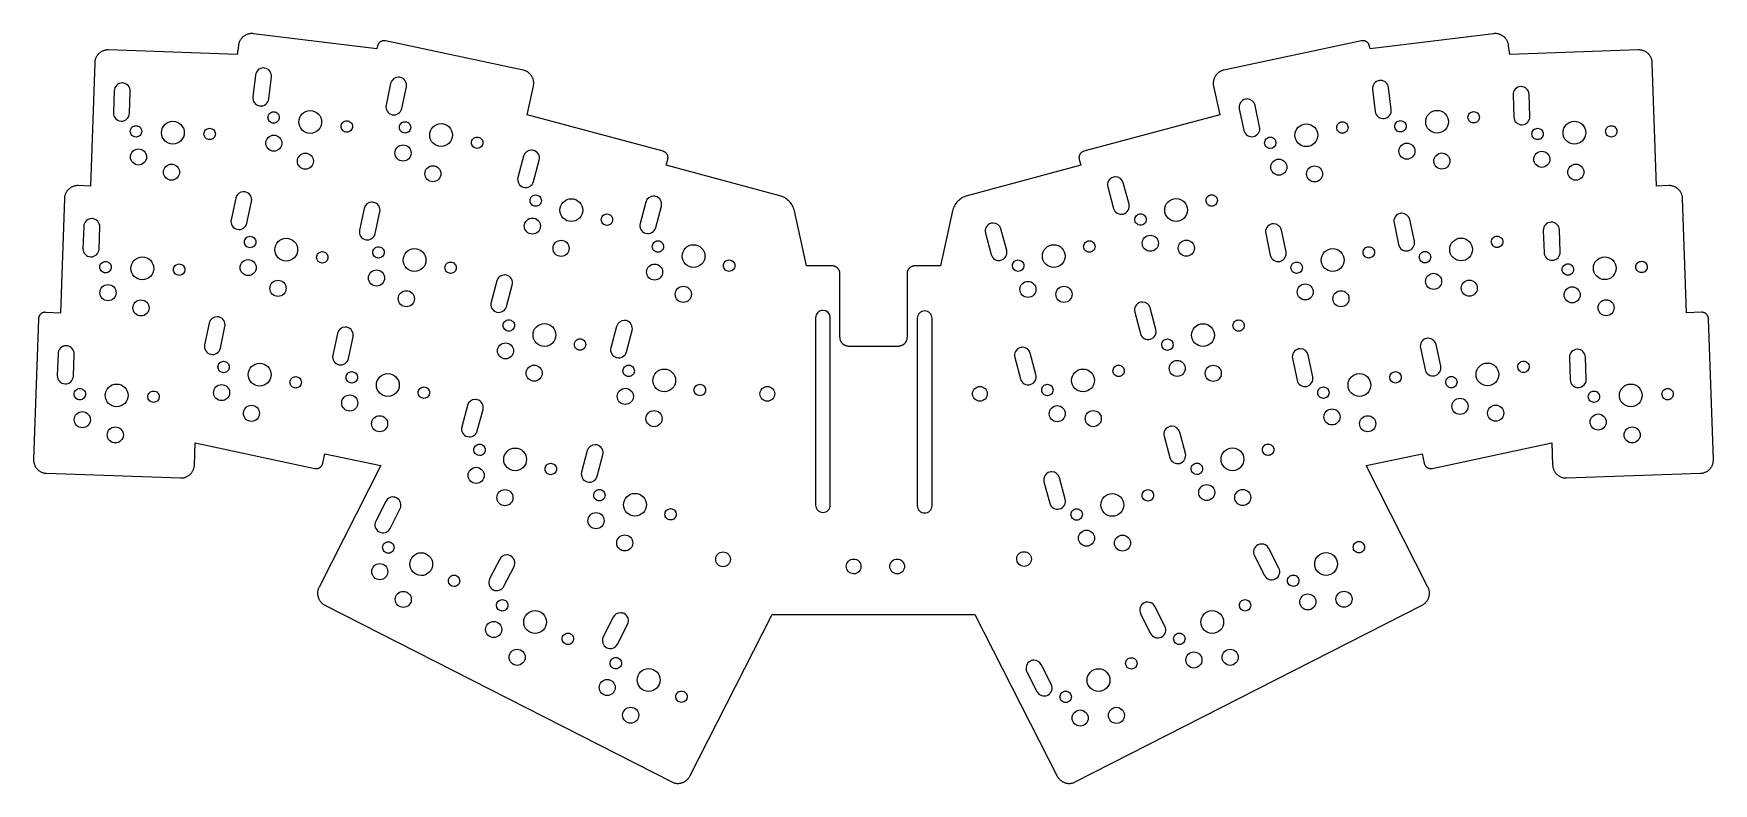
# Model space of a CAD drawing. Header units: millimetres. Extents: x 0 to 251, y 0 to 112.
import ezdxf

# ---------------------------------------------------------------- set-up
doc = ezdxf.new("R2010")
doc.units = ezdxf.units.MM
for name, color, linetype in [('circles', 7, 'CONTINUOUS'), ('edge', 7, 'CONTINUOUS'), ('slots', 7, 'CONTINUOUS')]:
    doc.layers.add(name, color=color, linetype=linetype)

msp = doc.modelspace()

# ---------------------------------------------------------------- linework, layer by layer
at = {"layer": 'circles', "color": 7}
for p, q in [((36.799692, 99.46822), (36.799692, 99.46822)), ((43.1087, 98.79794), (43.1087, 98.79794)), ((47.717708, 98.12766), (47.717708, 98.12766)), ((56.411484, 97.985652), (56.411484, 97.985652)), ((196.27931, 97.960252), (196.27931, 97.960252)), ((204.94769, 98.15306), (204.94769, 98.15306)), ((211.2567, 98.82334), (211.2567, 98.82334)), ((215.86571, 99.49362), (215.86571, 99.49362)), ((16.264252, 97.389688), (16.264252, 97.389688)), ((22.6109, 97.19774), (22.6109, 97.19774)), ((27.257548, 97.005792), (27.257548, 97.005792)), ((37.182868, 95.635612), (37.182868, 95.635612)), ((62.6413, 96.84214), (62.6413, 96.84214)), ((67.171116, 95.698628), (67.171116, 95.698628)), ((185.51969, 95.673228), (185.51969, 95.673228)), ((191.7495, 96.81674), (191.7495, 96.81674)), ((225.40785, 97.005792), (225.40785, 97.005792)), ((231.75449, 97.19774), (231.75449, 97.19774)), ((236.40115, 97.389688), (236.40115, 97.389688)), ((16.981328, 93.574552), (16.981328, 93.574552)), ((41.889668, 92.941916), (41.889668, 92.941916)), ((56.4605, 94.16474), (56.4605, 94.16474)), ((206.25707, 94.442316), (206.25707, 94.442316)), ((211.47572, 92.967316), (211.47572, 92.967316)), ((226.39017, 93.225556), (226.39017, 93.225556)), ((21.904992, 91.301332), (21.904992, 91.301332)), ((60.91462, 91.071068), (60.91462, 91.071068)), ((187.14883, 92.06022), (187.14883, 92.06022)), ((192.47617, 91.045668), (192.47617, 91.045668)), ((231.46041, 91.301332), (231.46041, 91.301332)), ((75.90971, 87.064244), (75.90971, 87.064244)), ((82.0723, 85.64074), (82.0723, 85.64074)), ((172.31849, 85.66614), (172.31849, 85.66614)), ((176.7811, 87.089644), (176.7811, 87.089644)), ((75.75916, 83.264316), (75.75916, 83.264316)), ((86.53489, 84.217236), (86.53489, 84.217236)), ((166.15592, 84.242636), (166.15592, 84.242636)), ((33.297488, 80.891452), (33.297488, 80.891452)), ((167.97238, 80.701528), (167.97238, 80.701528)), ((219.36792, 80.916852), (219.36792, 80.916852)), ((39.5273, 79.74794), (39.5273, 79.74794)), ((44.057116, 78.604428), (44.057116, 78.604428)), ((52.449084, 79.342052), (52.449084, 79.342052)), ((58.6789, 78.19854), (58.6789, 78.19854)), ((80.04527, 79.94178), (80.04527, 79.94178)), ((94.14691, 80.206244), (94.14691, 80.206244)), ((100.3095, 78.78274), (100.3095, 78.78274)), ((154.0559, 78.78274), (154.0559, 78.78274)), ((158.51849, 80.206244), (158.51849, 80.206244)), ((173.34553, 79.96718), (173.34553, 79.96718)), ((195.68649, 78.19854), (195.68649, 78.19854)), ((200.21632, 79.342052), (200.21632, 79.342052)), ((208.60828, 78.629828), (208.60828, 78.629828)), ((214.83811, 79.77334), (214.83811, 79.77334)), ((11.717652, 77.145884), (11.717652, 77.145884)), ((18.0643, 76.95394), (18.0643, 76.95394)), ((22.710948, 76.761996), (22.710948, 76.761996)), ((33.3465, 77.07054), (33.3465, 77.07054)), ((52.4981, 75.52114), (52.4981, 75.52114)), ((63.208716, 77.055028), (63.208716, 77.055028)), ((93.99636, 76.406316), (93.99636, 76.406316)), ((104.77209, 77.359236), (104.77209, 77.359236)), ((147.89331, 77.359236), (147.89331, 77.359236)), ((189.45668, 77.055028), (189.45668, 77.055028)), ((229.92905, 76.787396), (229.92905, 76.787396)), ((236.27571, 76.97934), (236.27571, 76.97934)), ((240.92235, 77.171284), (240.92235, 77.171284)), ((12.434728, 73.330748), (12.434728, 73.330748)), ((37.80062, 73.976868), (37.80062, 73.976868)), ((98.28247, 73.08378), (98.28247, 73.08378)), ((149.70979, 73.818124), (149.70979, 73.818124)), ((155.08294, 73.08378), (155.08294, 73.08378)), ((191.08582, 73.44202), (191.08582, 73.44202)), ((210.23742, 75.01682), (210.23742, 75.01682)), ((215.56478, 74.002268), (215.56478, 74.002268)), ((230.91136, 73.007156), (230.91136, 73.007156)), ((17.358392, 71.057532), (17.358392, 71.057532)), ((56.95222, 72.427468), (56.95222, 72.427468)), ((196.41318, 72.427468), (196.41318, 72.427468)), ((235.98161, 71.082932), (235.98161, 71.082932)), ((180.79428, 68.420644), (180.79428, 68.420644)), ((78.0591, 67.02254), (78.0591, 67.02254)), ((82.52169, 65.599036), (82.52169, 65.599036)), ((170.1691, 65.573636), (170.1691, 65.573636)), ((176.33171, 66.99714), (176.33171, 66.99714)), ((71.74596, 64.646116), (71.74596, 64.646116)), ((29.335088, 62.247852), (29.335088, 62.247852)), ((35.5649, 61.10434), (35.5649, 61.10434)), ((48.461292, 60.698452), (48.461292, 60.698452)), ((76.03207, 61.32358), (76.03207, 61.32358)), ((89.77811, 61.664244), (89.77811, 61.664244)), ((95.9407, 60.24074), (95.9407, 60.24074)), ((158.4247, 60.24074), (158.4247, 60.24074)), ((162.88729, 61.664244), (162.88729, 61.664244)), ((171.98558, 62.032524), (171.98558, 62.032524)), ((177.35873, 61.29818), (177.35873, 61.29818)), ((204.20411, 60.698452), (204.20411, 60.698452)), ((218.7751, 61.12974), (218.7751, 61.12974)), ((223.30491, 62.273252), (223.30491, 62.273252)), ((7.882252, 58.197484), (7.882252, 58.197484)), ((14.2289, 58.00554), (14.2289, 58.00554)), ((18.875548, 57.813596), (18.875548, 57.813596)), ((29.3841, 58.42694), (29.3841, 58.42694)), ((40.094716, 59.960828), (40.094716, 59.960828)), ((54.6911, 59.55494), (54.6911, 59.55494)), ((59.220908, 58.411428), (59.220908, 58.411428)), ((89.62756, 57.864316), (89.62756, 57.864316)), ((100.40329, 58.817236), (100.40329, 58.817236)), ((110.7171, 58.24174), (110.7171, 58.24174)), ((142.4371, 58.24174), (142.4371, 58.24174)), ((152.26211, 58.817236), (152.26211, 58.817236)), ((193.44449, 58.411428), (193.44449, 58.411428)), ((199.6743, 59.55494), (199.6743, 59.55494)), ((212.54529, 59.986228), (212.54529, 59.986228)), ((233.81524, 57.813596), (233.81524, 57.813596)), ((240.16188, 58.00554), (240.16188, 58.00554)), ((244.80856, 58.197484), (244.80856, 58.197484)), ((33.83822, 55.333268), (33.83822, 55.333268)), ((48.5103, 56.87754), (48.5103, 56.87754)), ((154.07859, 55.276124), (154.07859, 55.276124)), ((214.17443, 56.37322), (214.17443, 56.37322)), ((219.50177, 55.358668), (219.50177, 55.358668)), ((8.599328, 54.382348), (8.599328, 54.382348)), ((52.96442, 53.783868), (52.96442, 53.783868)), ((93.91367, 54.54178), (93.91367, 54.54178)), ((159.45174, 54.54178), (159.45174, 54.54178)), ((195.07363, 54.79842), (195.07363, 54.79842)), ((200.40097, 53.783868), (200.40097, 53.783868)), ((234.79756, 54.033356), (234.79756, 54.033356)), ((13.522992, 52.109132), (13.522992, 52.109132)), ((239.8678, 52.109132), (239.8678, 52.109132)), ((67.527708, 49.878644), (67.527708, 49.878644)), ((73.6903, 48.45514), (73.6903, 48.45514)), ((180.7302, 48.478844), (180.7302, 48.478844)), ((185.1928, 49.902348), (185.1928, 49.902348)), ((67.377156, 46.078716), (67.377156, 46.078716)), ((78.15289, 47.031636), (78.15289, 47.031636)), ((174.56761, 47.055332), (174.56761, 47.055332)), ((71.66327, 42.75618), (71.66327, 42.75618)), ((85.40931, 43.12224), (85.40931, 43.12224)), ((167.25609, 43.09684), (167.25609, 43.09684)), ((176.38408, 43.51423), (176.38408, 43.51423)), ((181.75723, 42.77988), (181.75723, 42.77988)), ((91.5719, 41.69874), (91.5719, 41.69874)), ((96.03449, 40.27524), (96.03449, 40.27524)), ((156.63091, 40.24984), (156.63091, 40.24984)), ((162.7935, 41.67334), (162.7935, 41.67334)), ((85.25876, 39.32232), (85.25876, 39.32232)), ((53.918964, 35.33108), (53.918964, 35.33108)), ((89.54487, 35.99978), (89.54487, 35.99978)), ((158.44739, 36.70872), (158.44739, 36.70872)), ((163.82054, 35.97438), (163.82054, 35.97438)), ((198.74644, 35.35649), (198.74644, 35.35649)), ((59.6695, 32.83414), (59.6695, 32.83414)), ((104.1171, 33.55174), (104.1171, 33.55174)), ((149.0271, 33.59174), (149.0271, 33.59174)), ((194.6959, 32.85954), (194.6959, 32.85954)), ((52.9893, 31.71827), (52.9893, 31.71827)), ((63.720036, 30.3372), (63.720036, 30.3372)), ((123.5971, 32.49174), (123.5971, 32.49174)), ((130.0971, 32.49174), (130.0971, 32.49174)), ((188.94536, 30.36259), (188.94536, 30.36259)), ((56.490956, 27.5772), (56.490956, 27.5772)), ((196.87444, 27.6026), (196.87444, 27.6026)), ((70.91156, 26.69508), (70.91156, 26.69508)), ((181.75384, 26.69508), (181.75384, 26.69508)), ((191.46603, 27.20376), (191.46603, 27.20376)), ((69.9819, 23.08227), (69.9819, 23.08227)), ((76.6621, 24.19814), (76.6621, 24.19814)), ((177.70329, 24.19814), (177.70329, 24.19814)), ((80.71264, 21.7012), (80.71264, 21.7012)), ((171.95276, 21.7012), (171.95276, 21.7012)), ((73.48356, 18.9412), (73.48356, 18.9412)), ((87.85976, 18.05399), (87.85976, 18.05399)), ((164.78664, 18.03369), (164.78664, 18.03369)), ((174.47344, 18.54236), (174.47344, 18.54236)), ((179.88185, 18.9412), (179.88185, 18.9412)), ((93.6103, 15.55704), (93.6103, 15.55704)), ((160.73609, 15.53674), (160.73609, 15.53674)), ((86.9301, 14.44116), (86.9301, 14.44116)), ((97.66084, 13.06009), (97.66084, 13.06009)), ((154.98556, 13.03979), (154.98556, 13.03979)), ((90.43176, 10.3001), (90.43176, 10.3001)), ((162.91465, 10.2798), (162.91465, 10.2798)), ((157.50624, 9.88096), (157.50624, 9.88096))]:
    msp.add_line(p, q, dxfattribs=at)
at = {"layer": 'circles', "color": 1}
msp.add_line((71.89651, 68.446044), (71.89651, 68.446044), dxfattribs=at)
at = {"layer": 'circles', "color": 7}
for points in [[(35.348651, 100.069261), (35.508057, 100.228667), (35.724258, 100.31822), (35.949692, 100.31822)], [(35.949692, 100.31822), (36.175126, 100.31822), (36.391327, 100.228667), (36.550733, 100.069261)], [(40.206618, 100.000022), (40.52543, 100.318833), (40.957832, 100.49794), (41.4087, 100.49794)], [(41.4087, 100.49794), (41.859568, 100.49794), (42.29197, 100.318833), (42.610782, 100.000022)], [(208.354618, 100.025422), (208.67343, 100.344233), (209.105832, 100.52334), (209.5567, 100.52334)], [(209.5567, 100.52334), (210.007568, 100.52334), (210.43997, 100.344233), (210.758782, 100.025422)], [(214.414669, 100.094661), (214.574075, 100.254067), (214.790276, 100.34362), (215.01571, 100.34362)], [(215.01571, 100.34362), (215.241144, 100.34362), (215.457345, 100.254067), (215.616751, 100.094661)], [(14.564252, 97.389688), (14.564252, 97.615122), (14.653805, 97.831323), (14.813211, 97.990729)], [(14.813211, 97.990729), (14.972617, 98.150135), (15.188818, 98.239688), (15.414252, 98.239688)], [(15.414252, 98.239688), (15.639686, 98.239688), (15.855887, 98.150135), (16.015293, 97.990729)], [(16.015293, 97.990729), (16.174699, 97.831323), (16.264252, 97.615122), (16.264252, 97.389688)], [(19.2109, 97.19774), (19.2109, 97.648608), (19.390007, 98.08101), (19.708818, 98.399822)], [(19.708818, 98.399822), (20.02763, 98.718633), (20.460032, 98.89774), (20.9109, 98.89774)], [(20.9109, 98.89774), (21.361768, 98.89774), (21.79417, 98.718633), (22.112982, 98.399822)], [(22.112982, 98.399822), (22.431793, 98.08101), (22.6109, 97.648608), (22.6109, 97.19774)], [(25.806507, 97.606833), (25.965913, 97.766239), (26.182114, 97.855792), (26.407548, 97.855792)], [(26.407548, 97.855792), (26.632982, 97.855792), (26.849183, 97.766239), (27.008589, 97.606833)], [(35.099692, 99.46822), (35.099692, 99.693654), (35.189245, 99.909855), (35.348651, 100.069261)], [(35.348651, 98.867179), (35.189245, 99.026585), (35.099692, 99.242786), (35.099692, 99.46822)], [(35.949692, 98.61822), (35.724258, 98.61822), (35.508057, 98.707773), (35.348651, 98.867179)], [(36.550733, 98.867179), (36.391327, 98.707773), (36.175126, 98.61822), (35.949692, 98.61822)], [(36.550733, 100.069261), (36.710139, 99.909855), (36.799692, 99.693654), (36.799692, 99.46822)], [(36.799692, 99.46822), (36.799692, 99.242786), (36.710139, 99.026585), (36.550733, 98.867179)], [(39.7087, 98.79794), (39.7087, 99.248808), (39.887807, 99.68121), (40.206618, 100.000022)], [(40.206618, 97.595858), (39.887807, 97.91467), (39.7087, 98.347072), (39.7087, 98.79794)], [(42.610782, 100.000022), (42.929593, 99.68121), (43.1087, 99.248808), (43.1087, 98.79794)], [(43.1087, 98.79794), (43.1087, 98.347072), (42.929593, 97.91467), (42.610782, 97.595858)], [(46.017708, 98.12766), (46.017708, 98.353094), (46.107261, 98.569295), (46.266667, 98.728701)], [(46.266667, 97.526619), (46.107261, 97.686025), (46.017708, 97.902226), (46.017708, 98.12766)], [(46.266667, 98.728701), (46.426073, 98.888107), (46.642274, 98.97766), (46.867708, 98.97766)], [(46.867708, 98.97766), (47.093142, 98.97766), (47.309343, 98.888107), (47.468749, 98.728701)], [(47.468749, 98.728701), (47.628155, 98.569295), (47.717708, 98.353094), (47.717708, 98.12766)], [(47.717708, 98.12766), (47.717708, 97.902226), (47.628155, 97.686025), (47.468749, 97.526619)], [(54.711484, 97.985652), (54.711484, 98.211086), (54.801037, 98.427287), (54.960443, 98.586693)], [(54.960443, 97.384611), (54.801037, 97.544017), (54.711484, 97.760218), (54.711484, 97.985652)], [(54.960443, 98.586693), (55.119849, 98.746099), (55.33605, 98.835652), (55.561484, 98.835652)], [(55.561484, 98.835652), (55.786918, 98.835652), (56.003119, 98.746099), (56.162525, 98.586693)], [(56.162525, 98.586693), (56.321931, 98.427287), (56.411484, 98.211086), (56.411484, 97.985652)], [(56.411484, 97.985652), (56.411484, 97.760218), (56.321931, 97.544017), (56.162525, 97.384611)], [(59.2413, 96.84214), (59.2413, 97.293008), (59.420407, 97.72541), (59.739218, 98.044222)], [(59.739218, 98.044222), (60.05803, 98.363033), (60.490432, 98.54214), (60.9413, 98.54214)], [(60.9413, 98.54214), (61.392168, 98.54214), (61.82457, 98.363033), (62.143382, 98.044222)], [(62.143382, 98.044222), (62.462193, 97.72541), (62.6413, 97.293008), (62.6413, 96.84214)], [(188.3495, 96.81674), (188.3495, 97.267608), (188.528607, 97.70001), (188.847418, 98.018822)], [(188.847418, 98.018822), (189.16623, 98.337633), (189.598632, 98.51674), (190.0495, 98.51674)], [(190.0495, 98.51674), (190.500368, 98.51674), (190.93277, 98.337633), (191.251582, 98.018822)], [(191.251582, 98.018822), (191.570393, 97.70001), (191.7495, 97.267608), (191.7495, 96.81674)], [(194.57931, 97.960252), (194.57931, 98.185686), (194.668863, 98.401887), (194.828269, 98.561293)], [(194.828269, 97.359211), (194.668863, 97.518617), (194.57931, 97.734818), (194.57931, 97.960252)], [(194.828269, 98.561293), (194.987675, 98.720699), (195.203876, 98.810252), (195.42931, 98.810252)], [(195.42931, 98.810252), (195.654744, 98.810252), (195.870945, 98.720699), (196.030351, 98.561293)], [(196.030351, 98.561293), (196.189757, 98.401887), (196.27931, 98.185686), (196.27931, 97.960252)], [(196.27931, 97.960252), (196.27931, 97.734818), (196.189757, 97.518617), (196.030351, 97.359211)], [(203.24769, 98.15306), (203.24769, 98.378494), (203.337243, 98.594695), (203.496649, 98.754101)], [(203.496649, 97.552019), (203.337243, 97.711425), (203.24769, 97.927626), (203.24769, 98.15306)], [(203.496649, 98.754101), (203.656055, 98.913507), (203.872256, 99.00306), (204.09769, 99.00306)], [(204.09769, 99.00306), (204.323124, 99.00306), (204.539325, 98.913507), (204.698731, 98.754101)], [(204.698731, 98.754101), (204.858137, 98.594695), (204.94769, 98.378494), (204.94769, 98.15306)], [(204.94769, 98.15306), (204.94769, 97.927626), (204.858137, 97.711425), (204.698731, 97.552019)], [(207.8567, 98.82334), (207.8567, 99.274208), (208.035807, 99.70661), (208.354618, 100.025422)], [(208.354618, 97.621258), (208.035807, 97.94007), (207.8567, 98.372472), (207.8567, 98.82334)], [(210.758782, 100.025422), (211.077593, 99.70661), (211.2567, 99.274208), (211.2567, 98.82334)], [(211.2567, 98.82334), (211.2567, 98.372472), (211.077593, 97.94007), (210.758782, 97.621258)], [(214.16571, 99.49362), (214.16571, 99.719054), (214.255263, 99.935255), (214.414669, 100.094661)], [(214.414669, 98.892579), (214.255263, 99.051985), (214.16571, 99.268186), (214.16571, 99.49362)], [(215.01571, 98.64362), (214.790276, 98.64362), (214.574075, 98.733173), (214.414669, 98.892579)], [(215.616751, 98.892579), (215.457345, 98.733173), (215.241144, 98.64362), (215.01571, 98.64362)], [(215.616751, 100.094661), (215.776157, 99.935255), (215.86571, 99.719054), (215.86571, 99.49362)], [(215.86571, 99.49362), (215.86571, 99.268186), (215.776157, 99.051985), (215.616751, 98.892579)], [(223.956809, 97.606833), (224.116215, 97.766239), (224.332416, 97.855792), (224.55785, 97.855792)], [(224.55785, 97.855792), (224.783284, 97.855792), (224.999485, 97.766239), (225.158891, 97.606833)], [(228.35449, 97.19774), (228.35449, 97.648608), (228.533597, 98.08101), (228.852408, 98.399822)], [(228.852408, 98.399822), (229.17122, 98.718633), (229.603622, 98.89774), (230.05449, 98.89774)], [(230.05449, 98.89774), (230.505358, 98.89774), (230.93776, 98.718633), (231.256572, 98.399822)], [(231.256572, 98.399822), (231.575383, 98.08101), (231.75449, 97.648608), (231.75449, 97.19774)], [(234.70115, 97.389688), (234.70115, 97.615122), (234.790703, 97.831323), (234.950109, 97.990729)], [(234.950109, 97.990729), (235.109515, 98.150135), (235.325716, 98.239688), (235.55115, 98.239688)], [(235.55115, 98.239688), (235.776584, 98.239688), (235.992785, 98.150135), (236.152191, 97.990729)], [(236.152191, 97.990729), (236.311597, 97.831323), (236.40115, 97.615122), (236.40115, 97.389688)], [(14.813211, 96.788647), (14.653805, 96.948053), (14.564252, 97.164254), (14.564252, 97.389688)], [(15.414252, 96.539688), (15.188818, 96.539688), (14.972617, 96.629241), (14.813211, 96.788647)], [(16.015293, 96.788647), (15.855887, 96.629241), (15.639686, 96.539688), (15.414252, 96.539688)], [(16.264252, 97.389688), (16.264252, 97.164254), (16.174699, 96.948053), (16.015293, 96.788647)], [(19.708818, 95.995658), (19.390007, 96.31447), (19.2109, 96.746872), (19.2109, 97.19774)], [(20.9109, 95.49774), (20.460032, 95.49774), (20.02763, 95.676847), (19.708818, 95.995658)], [(22.112982, 95.995658), (21.79417, 95.676847), (21.361768, 95.49774), (20.9109, 95.49774)], [(22.6109, 97.19774), (22.6109, 96.746872), (22.431793, 96.31447), (22.112982, 95.995658)], [(25.557548, 97.005792), (25.557548, 97.231226), (25.647101, 97.447427), (25.806507, 97.606833)], [(25.806507, 96.404751), (25.647101, 96.564157), (25.557548, 96.780358), (25.557548, 97.005792)], [(26.407548, 96.155792), (26.182114, 96.155792), (25.965913, 96.245345), (25.806507, 96.404751)], [(27.008589, 96.404751), (26.849183, 96.245345), (26.632982, 96.155792), (26.407548, 96.155792)], [(27.008589, 97.606833), (27.167995, 97.447427), (27.257548, 97.231226), (27.257548, 97.005792)], [(27.257548, 97.005792), (27.257548, 96.780358), (27.167995, 96.564157), (27.008589, 96.404751)], [(34.782868, 95.635612), (34.782868, 95.953872), (34.909296, 96.259096), (35.13434, 96.48414)], [(35.13434, 94.787084), (34.909296, 95.012128), (34.782868, 95.317352), (34.782868, 95.635612)], [(35.13434, 96.48414), (35.359384, 96.709184), (35.664608, 96.835612), (35.982868, 96.835612)], [(35.982868, 96.835612), (36.301128, 96.835612), (36.606352, 96.709184), (36.831396, 96.48414)], [(36.831396, 96.48414), (37.05644, 96.259096), (37.182868, 95.953872), (37.182868, 95.635612)], [(37.182868, 95.635612), (37.182868, 95.317352), (37.05644, 95.012128), (36.831396, 94.787084)], [(41.4087, 97.09794), (40.957832, 97.09794), (40.52543, 97.277047), (40.206618, 97.595858)], [(42.610782, 97.595858), (42.29197, 97.277047), (41.859568, 97.09794), (41.4087, 97.09794)], [(46.867708, 97.27766), (46.642274, 97.27766), (46.426073, 97.367213), (46.266667, 97.526619)], [(47.468749, 97.526619), (47.309343, 97.367213), (47.093142, 97.27766), (46.867708, 97.27766)], [(54.411972, 95.013268), (54.637016, 95.238312), (54.94224, 95.36474), (55.2605, 95.36474)], [(55.561484, 97.135652), (55.33605, 97.135652), (55.119849, 97.225205), (54.960443, 97.384611)], [(55.2605, 95.36474), (55.57876, 95.36474), (55.883984, 95.238312), (56.109028, 95.013268)], [(56.162525, 97.384611), (56.003119, 97.225205), (55.786918, 97.135652), (55.561484, 97.135652)], [(59.739218, 95.640058), (59.420407, 95.95887), (59.2413, 96.391272), (59.2413, 96.84214)], [(60.9413, 95.14214), (60.490432, 95.14214), (60.05803, 95.321247), (59.739218, 95.640058)], [(62.143382, 95.640058), (61.82457, 95.321247), (61.392168, 95.14214), (60.9413, 95.14214)], [(62.6413, 96.84214), (62.6413, 96.391272), (62.462193, 95.95887), (62.143382, 95.640058)], [(65.471116, 95.698628), (65.471116, 95.924062), (65.560669, 96.140263), (65.720075, 96.299669)], [(65.720075, 95.097587), (65.560669, 95.256993), (65.471116, 95.473194), (65.471116, 95.698628)], [(65.720075, 96.299669), (65.879481, 96.459075), (66.095682, 96.548628), (66.321116, 96.548628)], [(66.321116, 96.548628), (66.54655, 96.548628), (66.762751, 96.459075), (66.922157, 96.299669)], [(66.922157, 96.299669), (67.081563, 96.140263), (67.171116, 95.924062), (67.171116, 95.698628)], [(67.171116, 95.698628), (67.171116, 95.473194), (67.081563, 95.256993), (66.922157, 95.097587)], [(183.81969, 95.673228), (183.81969, 95.898662), (183.909243, 96.114863), (184.068649, 96.274269)], [(184.068649, 95.072187), (183.909243, 95.231593), (183.81969, 95.447794), (183.81969, 95.673228)], [(184.068649, 96.274269), (184.228055, 96.433675), (184.444256, 96.523228), (184.66969, 96.523228)], [(184.66969, 96.523228), (184.895124, 96.523228), (185.111325, 96.433675), (185.270731, 96.274269)], [(185.51969, 95.673228), (185.51969, 95.203786), (185.139132, 94.823228), (184.66969, 94.823228)], [(185.270731, 96.274269), (185.430137, 96.114863), (185.51969, 95.898662), (185.51969, 95.673228)], [(188.847418, 95.614658), (188.528607, 95.93347), (188.3495, 96.365872), (188.3495, 96.81674)], [(190.0495, 95.11674), (189.598632, 95.11674), (189.16623, 95.295847), (188.847418, 95.614658)], [(191.251582, 95.614658), (190.93277, 95.295847), (190.500368, 95.11674), (190.0495, 95.11674)], [(191.7495, 96.81674), (191.7495, 96.365872), (191.570393, 95.93347), (191.251582, 95.614658)], [(195.42931, 97.110252), (195.203876, 97.110252), (194.987675, 97.199805), (194.828269, 97.359211)], [(196.030351, 97.359211), (195.870945, 97.199805), (195.654744, 97.110252), (195.42931, 97.110252)], [(204.09769, 97.30306), (203.872256, 97.30306), (203.656055, 97.392613), (203.496649, 97.552019)], [(203.85707, 94.442316), (203.85707, 94.760576), (203.983498, 95.0658), (204.208542, 95.290844)], [(204.698731, 97.552019), (204.539325, 97.392613), (204.323124, 97.30306), (204.09769, 97.30306)], [(204.208542, 95.290844), (204.433586, 95.515888), (204.73881, 95.642316), (205.05707, 95.642316)], [(205.05707, 95.642316), (205.37533, 95.642316), (205.680554, 95.515888), (205.905598, 95.290844)], [(205.905598, 95.290844), (206.130642, 95.0658), (206.25707, 94.760576), (206.25707, 94.442316)], [(209.5567, 97.12334), (209.105832, 97.12334), (208.67343, 97.302447), (208.354618, 97.621258)], [(210.758782, 97.621258), (210.43997, 97.302447), (210.007568, 97.12334), (209.5567, 97.12334)], [(223.70785, 97.005792), (223.70785, 97.231226), (223.797403, 97.447427), (223.956809, 97.606833)], [(223.956809, 96.404751), (223.797403, 96.564157), (223.70785, 96.780358), (223.70785, 97.005792)], [(224.55785, 96.155792), (224.332416, 96.155792), (224.116215, 96.245345), (223.956809, 96.404751)], [(225.158891, 96.404751), (224.999485, 96.245345), (224.783284, 96.155792), (224.55785, 96.155792)], [(225.158891, 97.606833), (225.318297, 97.447427), (225.40785, 97.231226), (225.40785, 97.005792)], [(225.40785, 97.005792), (225.40785, 96.780358), (225.318297, 96.564157), (225.158891, 96.404751)], [(230.05449, 95.49774), (229.115606, 95.49774), (228.35449, 96.258856), (228.35449, 97.19774)], [(231.256572, 95.995658), (230.93776, 95.676847), (230.505358, 95.49774), (230.05449, 95.49774)], [(231.75449, 97.19774), (231.75449, 96.746872), (231.575383, 96.31447), (231.256572, 95.995658)], [(234.950109, 96.788647), (234.790703, 96.948053), (234.70115, 97.164254), (234.70115, 97.389688)], [(235.55115, 96.539688), (235.325716, 96.539688), (235.109515, 96.629241), (234.950109, 96.788647)], [(236.152191, 96.788647), (235.992785, 96.629241), (235.776584, 96.539688), (235.55115, 96.539688)], [(236.40115, 97.389688), (236.40115, 97.164254), (236.311597, 96.948053), (236.152191, 96.788647)], [(14.581328, 93.574552), (14.581328, 93.892812), (14.707756, 94.198036), (14.9328, 94.42308)], [(14.9328, 92.726024), (14.707756, 92.951068), (14.581328, 93.256292), (14.581328, 93.574552)], [(14.9328, 94.42308), (15.157844, 94.648124), (15.463068, 94.774552), (15.781328, 94.774552)], [(15.781328, 94.774552), (16.099588, 94.774552), (16.404812, 94.648124), (16.629856, 94.42308)], [(16.629856, 94.42308), (16.8549, 94.198036), (16.981328, 93.892812), (16.981328, 93.574552)], [(16.981328, 93.574552), (16.981328, 93.256292), (16.8549, 92.951068), (16.629856, 92.726024)], [(35.982868, 94.435612), (35.664608, 94.435612), (35.359384, 94.56204), (35.13434, 94.787084)], [(36.831396, 94.787084), (36.606352, 94.56204), (36.301128, 94.435612), (35.982868, 94.435612)], [(39.489668, 92.941916), (39.489668, 93.260176), (39.616096, 93.5654), (39.84114, 93.790444)], [(39.84114, 92.093388), (39.616096, 92.318432), (39.489668, 92.623656), (39.489668, 92.941916)], [(39.84114, 93.790444), (40.066184, 94.015488), (40.371408, 94.141916), (40.689668, 94.141916)], [(40.689668, 94.141916), (41.007928, 94.141916), (41.313152, 94.015488), (41.538196, 93.790444)], [(41.538196, 93.790444), (41.76324, 93.5654), (41.889668, 93.260176), (41.889668, 92.941916)], [(41.889668, 92.941916), (41.889668, 92.623656), (41.76324, 92.318432), (41.538196, 92.093388)], [(54.0605, 94.16474), (54.0605, 94.483), (54.186928, 94.788224), (54.411972, 95.013268)], [(54.411972, 93.316212), (54.186928, 93.541256), (54.0605, 93.84648), (54.0605, 94.16474)], [(55.2605, 92.96474), (54.94224, 92.96474), (54.637016, 93.091168), (54.411972, 93.316212)], [(56.109028, 93.316212), (55.883984, 93.091168), (55.57876, 92.96474), (55.2605, 92.96474)], [(56.109028, 95.013268), (56.334072, 94.788224), (56.4605, 94.483), (56.4605, 94.16474)], [(56.4605, 94.16474), (56.4605, 93.84648), (56.334072, 93.541256), (56.109028, 93.316212)], [(66.321116, 94.848628), (66.095682, 94.848628), (65.879481, 94.938181), (65.720075, 95.097587)], [(66.922157, 95.097587), (66.762751, 94.938181), (66.54655, 94.848628), (66.321116, 94.848628)], [(184.66969, 94.823228), (184.444256, 94.823228), (184.228055, 94.912781), (184.068649, 95.072187)], [(184.74883, 92.06022), (184.74883, 92.37848), (184.875258, 92.683704), (185.100302, 92.908748)], [(185.100302, 92.908748), (185.325346, 93.133792), (185.63057, 93.26022), (185.94883, 93.26022)], [(185.94883, 93.26022), (186.26709, 93.26022), (186.572314, 93.133792), (186.797358, 92.908748)], [(186.797358, 92.908748), (187.022402, 92.683704), (187.14883, 92.37848), (187.14883, 92.06022)], [(204.208542, 93.593788), (203.983498, 93.818832), (203.85707, 94.124056), (203.85707, 94.442316)], [(205.05707, 93.242316), (204.73881, 93.242316), (204.433586, 93.368744), (204.208542, 93.593788)], [(205.905598, 93.593788), (205.680554, 93.368744), (205.37533, 93.242316), (205.05707, 93.242316)], [(206.25707, 94.442316), (206.25707, 94.124056), (206.130642, 93.818832), (205.905598, 93.593788)], [(209.07572, 92.967316), (209.07572, 93.285576), (209.202148, 93.5908), (209.427192, 93.815844)], [(209.427192, 92.118788), (209.202148, 92.343832), (209.07572, 92.649056), (209.07572, 92.967316)], [(209.427192, 93.815844), (209.652236, 94.040888), (209.95746, 94.167316), (210.27572, 94.167316)], [(210.27572, 94.167316), (210.59398, 94.167316), (210.899204, 94.040888), (211.124248, 93.815844)], [(211.124248, 93.815844), (211.349292, 93.5908), (211.47572, 93.285576), (211.47572, 92.967316)], [(211.47572, 92.967316), (211.47572, 92.649056), (211.349292, 92.343832), (211.124248, 92.118788)], [(223.99017, 93.225556), (223.99017, 93.543816), (224.116598, 93.84904), (224.341642, 94.074084)], [(224.341642, 92.377028), (224.116598, 92.602072), (223.99017, 92.907296), (223.99017, 93.225556)], [(224.341642, 94.074084), (224.566686, 94.299128), (224.87191, 94.425556), (225.19017, 94.425556)], [(225.19017, 94.425556), (225.50843, 94.425556), (225.813654, 94.299128), (226.038698, 94.074084)], [(226.038698, 94.074084), (226.263742, 93.84904), (226.39017, 93.543816), (226.39017, 93.225556)], [(226.39017, 93.225556), (226.39017, 92.907296), (226.263742, 92.602072), (226.038698, 92.377028)], [(15.781328, 92.374552), (15.463068, 92.374552), (15.157844, 92.50098), (14.9328, 92.726024)], [(16.629856, 92.726024), (16.404812, 92.50098), (16.099588, 92.374552), (15.781328, 92.374552)], [(19.504992, 91.301332), (19.504992, 91.619592), (19.63142, 91.924816), (19.856464, 92.14986)], [(19.856464, 90.452804), (19.63142, 90.677848), (19.504992, 90.983072), (19.504992, 91.301332)], [(19.856464, 92.14986), (20.081508, 92.374904), (20.386732, 92.501332), (20.704992, 92.501332)], [(20.704992, 90.101332), (20.386732, 90.101332), (20.081508, 90.22776), (19.856464, 90.452804)], [(20.704992, 92.501332), (21.023252, 92.501332), (21.328476, 92.374904), (21.55352, 92.14986)], [(21.55352, 90.452804), (21.328476, 90.22776), (21.023252, 90.101332), (20.704992, 90.101332)], [(21.55352, 92.14986), (21.778564, 91.924816), (21.904992, 91.619592), (21.904992, 91.301332)], [(21.904992, 91.301332), (21.904992, 90.983072), (21.778564, 90.677848), (21.55352, 90.452804)], [(40.689668, 91.741916), (40.371408, 91.741916), (40.066184, 91.868344), (39.84114, 92.093388)], [(41.538196, 92.093388), (41.313152, 91.868344), (41.007928, 91.741916), (40.689668, 91.741916)], [(58.51462, 91.071068), (58.51462, 91.389328), (58.641048, 91.694552), (58.866092, 91.919596)], [(58.866092, 90.22254), (58.641048, 90.447584), (58.51462, 90.752808), (58.51462, 91.071068)], [(58.866092, 91.919596), (59.091136, 92.14464), (59.39636, 92.271068), (59.71462, 92.271068)], [(59.71462, 92.271068), (60.03288, 92.271068), (60.338104, 92.14464), (60.563148, 91.919596)], [(60.563148, 91.919596), (60.788192, 91.694552), (60.91462, 91.389328), (60.91462, 91.071068)], [(60.91462, 91.071068), (60.91462, 90.752808), (60.788192, 90.447584), (60.563148, 90.22254)], [(185.100302, 91.211692), (184.875258, 91.436736), (184.74883, 91.74196), (184.74883, 92.06022)], [(185.94883, 90.86022), (185.63057, 90.86022), (185.325346, 90.986648), (185.100302, 91.211692)], [(186.797358, 91.211692), (186.572314, 90.986648), (186.26709, 90.86022), (185.94883, 90.86022)], [(187.14883, 92.06022), (187.14883, 91.74196), (187.022402, 91.436736), (186.797358, 91.211692)], [(190.07617, 91.045668), (190.07617, 91.363928), (190.202598, 91.669152), (190.427642, 91.894196)], [(190.427642, 90.19714), (190.202598, 90.422184), (190.07617, 90.727408), (190.07617, 91.045668)], [(190.427642, 91.894196), (190.652686, 92.11924), (190.95791, 92.245668), (191.27617, 92.245668)], [(191.27617, 92.245668), (191.59443, 92.245668), (191.899654, 92.11924), (192.124698, 91.894196)], [(192.124698, 91.894196), (192.349742, 91.669152), (192.47617, 91.363928), (192.47617, 91.045668)], [(192.47617, 91.045668), (192.47617, 90.727408), (192.349742, 90.422184), (192.124698, 90.19714)], [(210.27572, 91.767316), (209.95746, 91.767316), (209.652236, 91.893744), (209.427192, 92.118788)], [(211.124248, 92.118788), (210.899204, 91.893744), (210.59398, 91.767316), (210.27572, 91.767316)], [(225.19017, 92.025556), (224.87191, 92.025556), (224.566686, 92.151984), (224.341642, 92.377028)], [(226.038698, 92.377028), (225.813654, 92.151984), (225.50843, 92.025556), (225.19017, 92.025556)], [(229.06041, 91.301332), (229.06041, 91.619592), (229.186838, 91.924816), (229.411882, 92.14986)], [(229.411882, 90.452804), (229.186838, 90.677848), (229.06041, 90.983072), (229.06041, 91.301332)], [(229.411882, 92.14986), (229.636926, 92.374904), (229.94215, 92.501332), (230.26041, 92.501332)], [(230.26041, 90.101332), (229.94215, 90.101332), (229.636926, 90.22776), (229.411882, 90.452804)], [(230.26041, 92.501332), (230.57867, 92.501332), (230.883894, 92.374904), (231.108938, 92.14986)], [(231.108938, 90.452804), (230.883894, 90.22776), (230.57867, 90.101332), (230.26041, 90.101332)], [(231.108938, 92.14986), (231.333982, 91.924816), (231.46041, 91.619592), (231.46041, 91.301332)], [(231.46041, 91.301332), (231.46041, 90.983072), (231.333982, 90.677848), (231.108938, 90.452804)], [(59.71462, 89.871068), (59.39636, 89.871068), (59.091136, 89.997496), (58.866092, 90.22254)], [(60.563148, 90.22254), (60.338104, 89.997496), (60.03288, 89.871068), (59.71462, 89.871068)], [(74.458669, 87.665285), (74.618075, 87.824691), (74.834276, 87.914244), (75.05971, 87.914244)], [(75.05971, 87.914244), (75.285144, 87.914244), (75.501345, 87.824691), (75.660751, 87.665285)], [(175.330059, 87.690685), (175.489465, 87.850091), (175.705666, 87.939644), (175.9311, 87.939644)], [(175.9311, 87.939644), (176.156534, 87.939644), (176.372735, 87.850091), (176.532141, 87.690685)], [(191.27617, 89.845668), (190.95791, 89.845668), (190.652686, 89.972096), (190.427642, 90.19714)], [(192.124698, 90.19714), (191.899654, 89.972096), (191.59443, 89.845668), (191.27617, 89.845668)], [(74.20971, 87.064244), (74.20971, 87.289678), (74.299263, 87.505879), (74.458669, 87.665285)], [(74.458669, 86.463203), (74.299263, 86.622609), (74.20971, 86.83881), (74.20971, 87.064244)], [(75.05971, 86.214244), (74.834276, 86.214244), (74.618075, 86.303797), (74.458669, 86.463203)], [(75.660751, 86.463203), (75.501345, 86.303797), (75.285144, 86.214244), (75.05971, 86.214244)], [(75.660751, 87.665285), (75.820157, 87.505879), (75.90971, 87.289678), (75.90971, 87.064244)], [(75.90971, 87.064244), (75.90971, 86.83881), (75.820157, 86.622609), (75.660751, 86.463203)], [(78.6723, 85.64074), (78.6723, 86.091608), (78.851407, 86.52401), (79.170218, 86.842822)], [(79.170218, 84.438658), (78.851407, 84.75747), (78.6723, 85.189872), (78.6723, 85.64074)], [(79.170218, 86.842822), (79.48903, 87.161633), (79.921432, 87.34074), (80.3723, 87.34074)], [(80.3723, 87.34074), (80.823168, 87.34074), (81.25557, 87.161633), (81.574382, 86.842822)], [(81.574382, 86.842822), (81.893193, 86.52401), (82.0723, 86.091608), (82.0723, 85.64074)], [(82.0723, 85.64074), (82.0723, 85.189872), (81.893193, 84.75747), (81.574382, 84.438658)], [(168.91849, 85.66614), (168.91849, 86.117008), (169.097597, 86.54941), (169.416408, 86.868222)], [(170.61849, 83.96614), (169.679606, 83.96614), (168.91849, 84.727256), (168.91849, 85.66614)], [(169.416408, 86.868222), (169.73522, 87.187033), (170.167622, 87.36614), (170.61849, 87.36614)], [(170.61849, 87.36614), (171.069358, 87.36614), (171.50176, 87.187033), (171.820572, 86.868222)], [(171.820572, 86.868222), (172.139383, 86.54941), (172.31849, 86.117008), (172.31849, 85.66614)], [(172.31849, 85.66614), (172.31849, 85.215272), (172.139383, 84.78287), (171.820572, 84.464058)], [(175.0811, 87.089644), (175.0811, 87.315078), (175.170653, 87.531279), (175.330059, 87.690685)], [(175.330059, 86.488603), (175.170653, 86.648009), (175.0811, 86.86421), (175.0811, 87.089644)], [(175.9311, 86.239644), (175.705666, 86.239644), (175.489465, 86.329197), (175.330059, 86.488603)], [(176.532141, 86.488603), (176.372735, 86.329197), (176.156534, 86.239644), (175.9311, 86.239644)], [(176.532141, 87.690685), (176.691547, 87.531279), (176.7811, 87.315078), (176.7811, 87.089644)], [(176.7811, 87.089644), (176.7811, 86.86421), (176.691547, 86.648009), (176.532141, 86.488603)], [(73.35916, 83.264316), (73.35916, 83.582576), (73.485588, 83.8878), (73.710632, 84.112844)], [(73.710632, 82.415788), (73.485588, 82.640832), (73.35916, 82.946056), (73.35916, 83.264316)], [(73.710632, 84.112844), (73.935676, 84.337888), (74.2409, 84.464316), (74.55916, 84.464316)], [(74.55916, 84.464316), (74.87742, 84.464316), (75.182644, 84.337888), (75.407688, 84.112844)], [(75.407688, 84.112844), (75.632732, 83.8878), (75.75916, 83.582576), (75.75916, 83.264316)], [(75.75916, 83.264316), (75.75916, 82.946056), (75.632732, 82.640832), (75.407688, 82.415788)], [(80.3723, 83.94074), (79.921432, 83.94074), (79.48903, 84.119847), (79.170218, 84.438658)], [(81.574382, 84.438658), (81.25557, 84.119847), (80.823168, 83.94074), (80.3723, 83.94074)], [(84.83489, 84.217236), (84.83489, 84.44267), (84.924443, 84.658871), (85.083849, 84.818277)], [(85.083849, 83.616195), (84.924443, 83.775601), (84.83489, 83.991802), (84.83489, 84.217236)], [(85.083849, 84.818277), (85.243255, 84.977683), (85.459456, 85.067236), (85.68489, 85.067236)], [(85.68489, 83.367236), (85.459456, 83.367236), (85.243255, 83.456789), (85.083849, 83.616195)], [(85.68489, 85.067236), (85.910324, 85.067236), (86.126525, 84.977683), (86.285931, 84.818277)], [(86.285931, 83.616195), (86.126525, 83.456789), (85.910324, 83.367236), (85.68489, 83.367236)], [(86.285931, 84.818277), (86.445337, 84.658871), (86.53489, 84.44267), (86.53489, 84.217236)], [(86.53489, 84.217236), (86.53489, 83.991802), (86.445337, 83.775601), (86.285931, 83.616195)], [(164.45592, 84.242636), (164.45592, 84.46807), (164.545473, 84.684271), (164.704879, 84.843677)], [(164.704879, 83.641595), (164.545473, 83.801001), (164.45592, 84.017202), (164.45592, 84.242636)], [(164.704879, 84.843677), (164.864285, 85.003083), (165.080486, 85.092636), (165.30592, 85.092636)], [(165.30592, 83.392636), (165.080486, 83.392636), (164.864285, 83.482189), (164.704879, 83.641595)], [(165.30592, 85.092636), (165.531354, 85.092636), (165.747555, 85.003083), (165.906961, 84.843677)], [(165.906961, 83.641595), (165.747555, 83.482189), (165.531354, 83.392636), (165.30592, 83.392636)], [(165.906961, 84.843677), (166.066367, 84.684271), (166.15592, 84.46807), (166.15592, 84.242636)], [(166.15592, 84.242636), (166.15592, 84.017202), (166.066367, 83.801001), (165.906961, 83.641595)], [(171.820572, 84.464058), (171.50176, 84.145247), (171.069358, 83.96614), (170.61849, 83.96614)], [(31.597488, 80.891452), (31.597488, 81.116886), (31.687041, 81.333087), (31.846447, 81.492493)], [(31.846447, 80.290411), (31.687041, 80.449817), (31.597488, 80.666018), (31.597488, 80.891452)], [(31.846447, 81.492493), (32.005853, 81.651899), (32.222054, 81.741452), (32.447488, 81.741452)], [(32.447488, 80.041452), (32.222054, 80.041452), (32.005853, 80.131005), (31.846447, 80.290411)], [(32.447488, 81.741452), (32.672922, 81.741452), (32.889123, 81.651899), (33.048529, 81.492493)], [(33.048529, 80.290411), (32.889123, 80.131005), (32.672922, 80.041452), (32.447488, 80.041452)], [(33.048529, 81.492493), (33.207935, 81.333087), (33.297488, 81.116886), (33.297488, 80.891452)], [(33.297488, 80.891452), (33.297488, 80.666018), (33.207935, 80.449817), (33.048529, 80.290411)], [(36.1273, 79.74794), (36.1273, 80.198808), (36.306407, 80.63121), (36.625218, 80.950022)], [(36.625218, 80.950022), (36.94403, 81.268833), (37.376432, 81.44794), (37.8273, 81.44794)], [(37.8273, 81.44794), (38.278168, 81.44794), (38.71057, 81.268833), (39.029382, 80.950022)], [(39.029382, 80.950022), (39.348193, 80.63121), (39.5273, 80.198808), (39.5273, 79.74794)], [(74.55916, 82.064316), (74.2409, 82.064316), (73.935676, 82.190744), (73.710632, 82.415788)], [(75.407688, 82.415788), (75.182644, 82.190744), (74.87742, 82.064316), (74.55916, 82.064316)], [(77.64527, 79.94178), (77.64527, 80.26004), (77.771698, 80.565264), (77.996742, 80.790308)], [(77.996742, 80.790308), (78.221786, 81.015352), (78.52701, 81.14178), (78.84527, 81.14178)], [(78.84527, 81.14178), (79.16353, 81.14178), (79.468754, 81.015352), (79.693798, 80.790308)], [(79.693798, 80.790308), (79.918842, 80.565264), (80.04527, 80.26004), (80.04527, 79.94178)], [(92.44691, 80.206244), (92.44691, 80.431678), (92.536463, 80.647879), (92.695869, 80.807285)], [(92.695869, 80.807285), (92.855275, 80.966691), (93.071476, 81.056244), (93.29691, 81.056244)], [(93.29691, 81.056244), (93.522344, 81.056244), (93.738545, 80.966691), (93.897951, 80.807285)], [(93.897951, 80.807285), (94.057357, 80.647879), (94.14691, 80.431678), (94.14691, 80.206244)], [(97.407418, 79.984822), (97.72623, 80.303633), (98.158632, 80.48274), (98.6095, 80.48274)], [(98.6095, 80.48274), (99.060368, 80.48274), (99.49277, 80.303633), (99.811582, 79.984822)], [(151.153818, 79.984822), (151.47263, 80.303633), (151.905032, 80.48274), (152.3559, 80.48274)], [(152.3559, 80.48274), (152.806768, 80.48274), (153.23917, 80.303633), (153.557982, 79.984822)], [(156.81849, 80.206244), (156.81849, 80.431678), (156.908043, 80.647879), (157.067449, 80.807285)], [(157.067449, 80.807285), (157.226855, 80.966691), (157.443056, 81.056244), (157.66849, 81.056244)], [(157.66849, 81.056244), (157.893924, 81.056244), (158.110125, 80.966691), (158.269531, 80.807285)], [(158.269531, 80.807285), (158.428937, 80.647879), (158.51849, 80.431678), (158.51849, 80.206244)], [(165.57238, 80.701528), (165.57238, 81.019788), (165.698808, 81.325012), (165.923852, 81.550056)], [(165.923852, 79.853), (165.698808, 80.078044), (165.57238, 80.383268), (165.57238, 80.701528)], [(165.923852, 81.550056), (166.148896, 81.7751), (166.45412, 81.901528), (166.77238, 81.901528)], [(166.77238, 81.901528), (167.09064, 81.901528), (167.395864, 81.7751), (167.620908, 81.550056)], [(167.620908, 81.550056), (167.845952, 81.325012), (167.97238, 81.019788), (167.97238, 80.701528)], [(167.97238, 80.701528), (167.97238, 80.383268), (167.845952, 80.078044), (167.620908, 79.853)], [(170.94553, 79.96718), (170.94553, 80.28544), (171.071958, 80.590664), (171.297002, 80.815708)], [(171.297002, 80.815708), (171.522046, 81.040752), (171.82727, 81.16718), (172.14553, 81.16718)], [(172.14553, 81.16718), (172.46379, 81.16718), (172.769014, 81.040752), (172.994058, 80.815708)], [(172.994058, 80.815708), (173.219102, 80.590664), (173.34553, 80.28544), (173.34553, 79.96718)], [(211.43811, 79.77334), (211.43811, 80.224208), (211.617217, 80.65661), (211.936028, 80.975422)], [(211.936028, 80.975422), (212.25484, 81.294233), (212.687242, 81.47334), (213.13811, 81.47334)], [(213.13811, 81.47334), (213.588978, 81.47334), (214.02138, 81.294233), (214.340192, 80.975422)], [(214.340192, 80.975422), (214.659003, 80.65661), (214.83811, 80.224208), (214.83811, 79.77334)], [(217.66792, 80.916852), (217.66792, 81.142286), (217.757473, 81.358487), (217.916879, 81.517893)], [(217.916879, 80.315811), (217.757473, 80.475217), (217.66792, 80.691418), (217.66792, 80.916852)], [(217.916879, 81.517893), (218.076285, 81.677299), (218.292486, 81.766852), (218.51792, 81.766852)], [(218.51792, 80.066852), (218.292486, 80.066852), (218.076285, 80.156405), (217.916879, 80.315811)], [(218.51792, 81.766852), (218.743354, 81.766852), (218.959555, 81.677299), (219.118961, 81.517893)], [(219.118961, 80.315811), (218.959555, 80.156405), (218.743354, 80.066852), (218.51792, 80.066852)], [(219.118961, 81.517893), (219.278367, 81.358487), (219.36792, 81.142286), (219.36792, 80.916852)], [(219.36792, 80.916852), (219.36792, 80.691418), (219.278367, 80.475217), (219.118961, 80.315811)], [(10.017652, 77.145884), (10.017652, 77.371318), (10.107205, 77.587519), (10.266611, 77.746925)], [(10.266611, 77.746925), (10.426017, 77.906331), (10.642218, 77.995884), (10.867652, 77.995884)], [(10.867652, 77.995884), (11.093086, 77.995884), (11.309287, 77.906331), (11.468693, 77.746925)], [(11.468693, 77.746925), (11.628099, 77.587519), (11.717652, 77.371318), (11.717652, 77.145884)], [(14.6643, 76.95394), (14.6643, 77.404808), (14.843407, 77.83721), (15.162218, 78.156022)], [(15.162218, 78.156022), (15.48103, 78.474833), (15.913432, 78.65394), (16.3643, 78.65394)], [(16.3643, 78.65394), (16.815168, 78.65394), (17.24757, 78.474833), (17.566382, 78.156022)], [(17.566382, 78.156022), (17.885193, 77.83721), (18.0643, 77.404808), (18.0643, 76.95394)], [(30.9465, 77.07054), (30.9465, 77.3888), (31.072928, 77.694024), (31.297972, 77.919068)], [(31.297972, 77.919068), (31.523016, 78.144112), (31.82824, 78.27054), (32.1465, 78.27054)], [(32.1465, 78.27054), (32.46476, 78.27054), (32.769984, 78.144112), (32.995028, 77.919068)], [(32.995028, 77.919068), (33.220072, 77.694024), (33.3465, 77.3888), (33.3465, 77.07054)], [(36.625218, 78.545858), (36.306407, 78.86467), (36.1273, 79.297072), (36.1273, 79.74794)], [(37.8273, 78.04794), (37.376432, 78.04794), (36.94403, 78.227047), (36.625218, 78.545858)], [(39.029382, 78.545858), (38.71057, 78.227047), (38.278168, 78.04794), (37.8273, 78.04794)], [(39.5273, 79.74794), (39.5273, 79.297072), (39.348193, 78.86467), (39.029382, 78.545858)], [(42.357116, 78.604428), (42.357116, 78.829862), (42.446669, 79.046063), (42.606075, 79.205469)], [(43.207116, 77.754428), (42.737674, 77.754428), (42.357116, 78.134986), (42.357116, 78.604428)], [(42.606075, 79.205469), (42.765481, 79.364875), (42.981682, 79.454428), (43.207116, 79.454428)], [(43.207116, 79.454428), (43.43255, 79.454428), (43.648751, 79.364875), (43.808157, 79.205469)], [(43.808157, 78.003387), (43.648751, 77.843981), (43.43255, 77.754428), (43.207116, 77.754428)], [(43.808157, 79.205469), (43.967563, 79.046063), (44.057116, 78.829862), (44.057116, 78.604428)], [(44.057116, 78.604428), (44.057116, 78.378994), (43.967563, 78.162793), (43.808157, 78.003387)], [(50.749084, 79.342052), (50.749084, 79.567486), (50.838637, 79.783687), (50.998043, 79.943093)], [(50.998043, 78.741011), (50.838637, 78.900417), (50.749084, 79.116618), (50.749084, 79.342052)], [(50.998043, 79.943093), (51.157449, 80.102499), (51.37365, 80.192052), (51.599084, 80.192052)], [(51.599084, 78.492052), (51.37365, 78.492052), (51.157449, 78.581605), (50.998043, 78.741011)], [(51.599084, 80.192052), (51.824518, 80.192052), (52.040719, 80.102499), (52.200125, 79.943093)], [(52.200125, 78.741011), (52.040719, 78.581605), (51.824518, 78.492052), (51.599084, 78.492052)], [(52.200125, 79.943093), (52.359531, 79.783687), (52.449084, 79.567486), (52.449084, 79.342052)], [(52.449084, 79.342052), (52.449084, 79.116618), (52.359531, 78.900417), (52.200125, 78.741011)], [(55.2789, 78.19854), (55.2789, 78.649408), (55.458007, 79.08181), (55.776818, 79.400622)], [(56.9789, 76.49854), (56.040016, 76.49854), (55.2789, 77.259656), (55.2789, 78.19854)], [(55.776818, 79.400622), (56.09563, 79.719433), (56.528032, 79.89854), (56.9789, 79.89854)], [(56.9789, 79.89854), (57.429768, 79.89854), (57.86217, 79.719433), (58.180982, 79.400622)], [(58.180982, 79.400622), (58.499793, 79.08181), (58.6789, 78.649408), (58.6789, 78.19854)], [(58.6789, 78.19854), (58.6789, 77.747672), (58.499793, 77.31527), (58.180982, 76.996458)], [(61.757675, 77.656069), (61.917081, 77.815475), (62.133282, 77.905028), (62.358716, 77.905028)], [(62.358716, 77.905028), (62.58415, 77.905028), (62.800351, 77.815475), (62.959757, 77.656069)], [(77.996742, 79.093252), (77.771698, 79.318296), (77.64527, 79.62352), (77.64527, 79.94178)], [(78.84527, 78.74178), (78.52701, 78.74178), (78.221786, 78.868208), (77.996742, 79.093252)], [(79.693798, 79.093252), (79.468754, 78.868208), (79.16353, 78.74178), (78.84527, 78.74178)], [(80.04527, 79.94178), (80.04527, 79.62352), (79.918842, 79.318296), (79.693798, 79.093252)], [(92.695869, 79.605203), (92.536463, 79.764609), (92.44691, 79.98081), (92.44691, 80.206244)], [(93.29691, 79.356244), (93.071476, 79.356244), (92.855275, 79.445797), (92.695869, 79.605203)], [(93.897951, 79.605203), (93.738545, 79.445797), (93.522344, 79.356244), (93.29691, 79.356244)], [(94.14691, 80.206244), (94.14691, 79.98081), (94.057357, 79.764609), (93.897951, 79.605203)], [(96.9095, 78.78274), (96.9095, 79.233608), (97.088607, 79.66601), (97.407418, 79.984822)], [(97.407418, 77.580658), (97.088607, 77.89947), (96.9095, 78.331872), (96.9095, 78.78274)], [(99.811582, 79.984822), (100.130393, 79.66601), (100.3095, 79.233608), (100.3095, 78.78274)], [(100.3095, 78.78274), (100.3095, 78.331872), (100.130393, 77.89947), (99.811582, 77.580658)], [(103.07209, 77.359236), (103.07209, 77.58467), (103.161643, 77.800871), (103.321049, 77.960277)], [(103.321049, 77.960277), (103.480455, 78.119683), (103.696656, 78.209236), (103.92209, 78.209236)], [(103.92209, 78.209236), (104.147524, 78.209236), (104.363725, 78.119683), (104.523131, 77.960277)], [(104.523131, 77.960277), (104.682537, 77.800871), (104.77209, 77.58467), (104.77209, 77.359236)], [(146.19331, 77.359236), (146.19331, 77.58467), (146.282863, 77.800871), (146.442269, 77.960277)], [(146.442269, 77.960277), (146.601675, 78.119683), (146.817876, 78.209236), (147.04331, 78.209236)], [(147.04331, 78.209236), (147.268744, 78.209236), (147.484945, 78.119683), (147.644351, 77.960277)], [(147.644351, 77.960277), (147.803757, 77.800871), (147.89331, 77.58467), (147.89331, 77.359236)], [(150.6559, 78.78274), (150.6559, 79.233608), (150.835007, 79.66601), (151.153818, 79.984822)], [(151.153818, 77.580658), (150.835007, 77.89947), (150.6559, 78.331872), (150.6559, 78.78274)], [(153.557982, 79.984822), (153.876793, 79.66601), (154.0559, 79.233608), (154.0559, 78.78274)], [(154.0559, 78.78274), (154.0559, 78.331872), (153.876793, 77.89947), (153.557982, 77.580658)], [(157.067449, 79.605203), (156.908043, 79.764609), (156.81849, 79.98081), (156.81849, 80.206244)], [(157.66849, 79.356244), (157.443056, 79.356244), (157.226855, 79.445797), (157.067449, 79.605203)], [(158.269531, 79.605203), (158.110125, 79.445797), (157.893924, 79.356244), (157.66849, 79.356244)], [(158.51849, 80.206244), (158.51849, 79.98081), (158.428937, 79.764609), (158.269531, 79.605203)], [(166.77238, 79.501528), (166.45412, 79.501528), (166.148896, 79.627956), (165.923852, 79.853)], [(167.620908, 79.853), (167.395864, 79.627956), (167.09064, 79.501528), (166.77238, 79.501528)], [(171.297002, 79.118652), (171.071958, 79.343696), (170.94553, 79.64892), (170.94553, 79.96718)], [(172.14553, 78.76718), (171.82727, 78.76718), (171.522046, 78.893608), (171.297002, 79.118652)], [(172.994058, 79.118652), (172.769014, 78.893608), (172.46379, 78.76718), (172.14553, 78.76718)], [(173.34553, 79.96718), (173.34553, 79.64892), (173.219102, 79.343696), (172.994058, 79.118652)], [(188.005639, 77.656069), (188.165045, 77.815475), (188.381246, 77.905028), (188.60668, 77.905028)], [(188.60668, 77.905028), (188.832114, 77.905028), (189.048315, 77.815475), (189.207721, 77.656069)], [(192.28649, 78.19854), (192.28649, 78.649408), (192.465597, 79.08181), (192.784408, 79.400622)], [(193.98649, 76.49854), (193.047606, 76.49854), (192.28649, 77.259656), (192.28649, 78.19854)], [(192.784408, 79.400622), (193.10322, 79.719433), (193.535622, 79.89854), (193.98649, 79.89854)], [(193.98649, 79.89854), (194.437358, 79.89854), (194.86976, 79.719433), (195.188572, 79.400622)], [(195.188572, 79.400622), (195.507383, 79.08181), (195.68649, 78.649408), (195.68649, 78.19854)], [(195.68649, 78.19854), (195.68649, 77.747672), (195.507383, 77.31527), (195.188572, 76.996458)], [(198.51632, 79.342052), (198.51632, 79.567486), (198.605873, 79.783687), (198.765279, 79.943093)], [(198.765279, 78.741011), (198.605873, 78.900417), (198.51632, 79.116618), (198.51632, 79.342052)], [(198.765279, 79.943093), (198.924685, 80.102499), (199.140886, 80.192052), (199.36632, 80.192052)], [(199.36632, 78.492052), (199.140886, 78.492052), (198.924685, 78.581605), (198.765279, 78.741011)], [(199.36632, 80.192052), (199.591754, 80.192052), (199.807955, 80.102499), (199.967361, 79.943093)], [(199.967361, 78.741011), (199.807955, 78.581605), (199.591754, 78.492052), (199.36632, 78.492052)], [(199.967361, 79.943093), (200.126767, 79.783687), (200.21632, 79.567486), (200.21632, 79.342052)], [(200.21632, 79.342052), (200.21632, 79.116618), (200.126767, 78.900417), (199.967361, 78.741011)], [(206.90828, 78.629828), (206.90828, 78.855262), (206.997833, 79.071463), (207.157239, 79.230869)], [(207.157239, 78.028787), (206.997833, 78.188193), (206.90828, 78.404394), (206.90828, 78.629828)], [(207.157239, 79.230869), (207.316645, 79.390275), (207.532846, 79.479828), (207.75828, 79.479828)], [(207.75828, 77.779828), (207.532846, 77.779828), (207.316645, 77.869381), (207.157239, 78.028787)], [(207.75828, 79.479828), (207.983714, 79.479828), (208.199915, 79.390275), (208.359321, 79.230869)], [(208.359321, 78.028787), (208.199915, 77.869381), (207.983714, 77.779828), (207.75828, 77.779828)], [(208.359321, 79.230869), (208.518727, 79.071463), (208.60828, 78.855262), (208.60828, 78.629828)], [(208.60828, 78.629828), (208.60828, 78.404394), (208.518727, 78.188193), (208.359321, 78.028787)], [(211.936028, 78.571258), (211.617217, 78.89007), (211.43811, 79.322472), (211.43811, 79.77334)], [(213.13811, 78.07334), (212.687242, 78.07334), (212.25484, 78.252447), (211.936028, 78.571258)], [(214.340192, 78.571258), (214.02138, 78.252447), (213.588978, 78.07334), (213.13811, 78.07334)], [(214.83811, 79.77334), (214.83811, 79.322472), (214.659003, 78.89007), (214.340192, 78.571258)], [(232.87571, 76.97934), (232.87571, 77.430208), (233.054817, 77.86261), (233.373628, 78.181422)], [(233.373628, 78.181422), (233.69244, 78.500233), (234.124842, 78.67934), (234.57571, 78.67934)], [(234.57571, 78.67934), (235.026578, 78.67934), (235.45898, 78.500233), (235.777792, 78.181422)], [(235.777792, 78.181422), (236.096603, 77.86261), (236.27571, 77.430208), (236.27571, 76.97934)], [(239.22235, 77.171284), (239.22235, 77.396718), (239.311903, 77.612919), (239.471309, 77.772325)], [(239.471309, 77.772325), (239.630715, 77.931731), (239.846916, 78.021284), (240.07235, 78.021284)], [(240.07235, 78.021284), (240.297784, 78.021284), (240.513985, 77.931731), (240.673391, 77.772325)], [(240.673391, 77.772325), (240.832797, 77.612919), (240.92235, 77.396718), (240.92235, 77.171284)], [(10.266611, 76.544843), (10.107205, 76.704249), (10.017652, 76.92045), (10.017652, 77.145884)], [(10.867652, 76.295884), (10.642218, 76.295884), (10.426017, 76.385437), (10.266611, 76.544843)], [(11.468693, 76.544843), (11.309287, 76.385437), (11.093086, 76.295884), (10.867652, 76.295884)], [(11.717652, 77.145884), (11.717652, 76.92045), (11.628099, 76.704249), (11.468693, 76.544843)], [(16.3643, 75.25394), (15.425416, 75.25394), (14.6643, 76.015056), (14.6643, 76.95394)], [(17.566382, 75.751858), (17.24757, 75.433047), (16.815168, 75.25394), (16.3643, 75.25394)], [(18.0643, 76.95394), (18.0643, 76.503072), (17.885193, 76.07067), (17.566382, 75.751858)], [(21.010948, 76.761996), (21.010948, 76.98743), (21.100501, 77.203631), (21.259907, 77.363037)], [(21.259907, 76.160955), (21.100501, 76.320361), (21.010948, 76.536562), (21.010948, 76.761996)], [(21.259907, 77.363037), (21.419313, 77.522443), (21.635514, 77.611996), (21.860948, 77.611996)], [(21.860948, 75.911996), (21.635514, 75.911996), (21.419313, 76.001549), (21.259907, 76.160955)], [(21.860948, 77.611996), (22.086382, 77.611996), (22.302583, 77.522443), (22.461989, 77.363037)], [(22.710948, 76.761996), (22.710948, 76.292554), (22.33039, 75.911996), (21.860948, 75.911996)], [(22.461989, 77.363037), (22.621395, 77.203631), (22.710948, 76.98743), (22.710948, 76.761996)], [(31.297972, 76.222012), (31.072928, 76.447056), (30.9465, 76.75228), (30.9465, 77.07054)], [(32.1465, 75.87054), (31.82824, 75.87054), (31.523016, 75.996968), (31.297972, 76.222012)], [(32.995028, 76.222012), (32.769984, 75.996968), (32.46476, 75.87054), (32.1465, 75.87054)], [(33.3465, 77.07054), (33.3465, 76.75228), (33.220072, 76.447056), (32.995028, 76.222012)], [(50.0981, 75.52114), (50.0981, 75.8394), (50.224528, 76.144624), (50.449572, 76.369668)], [(50.449572, 74.672612), (50.224528, 74.897656), (50.0981, 75.20288), (50.0981, 75.52114)], [(50.449572, 76.369668), (50.674616, 76.594712), (50.97984, 76.72114), (51.2981, 76.72114)], [(51.2981, 76.72114), (51.61636, 76.72114), (51.921584, 76.594712), (52.146628, 76.369668)], [(52.146628, 76.369668), (52.371672, 76.144624), (52.4981, 75.8394), (52.4981, 75.52114)], [(52.4981, 75.52114), (52.4981, 75.20288), (52.371672, 74.897656), (52.146628, 74.672612)], [(58.180982, 76.996458), (57.86217, 76.677647), (57.429768, 76.49854), (56.9789, 76.49854)], [(61.508716, 77.055028), (61.508716, 77.280462), (61.598269, 77.496663), (61.757675, 77.656069)], [(61.757675, 76.453987), (61.598269, 76.613393), (61.508716, 76.829594), (61.508716, 77.055028)], [(62.358716, 76.205028), (62.133282, 76.205028), (61.917081, 76.294581), (61.757675, 76.453987)], [(62.959757, 76.453987), (62.800351, 76.294581), (62.58415, 76.205028), (62.358716, 76.205028)], [(62.959757, 77.656069), (63.119163, 77.496663), (63.208716, 77.280462), (63.208716, 77.055028)], [(63.208716, 77.055028), (63.208716, 76.829594), (63.119163, 76.613393), (62.959757, 76.453987)], [(91.59636, 76.406316), (91.59636, 76.724576), (91.722788, 77.0298), (91.947832, 77.254844)], [(91.947832, 75.557788), (91.722788, 75.782832), (91.59636, 76.088056), (91.59636, 76.406316)], [(91.947832, 77.254844), (92.172876, 77.479888), (92.4781, 77.606316), (92.79636, 77.606316)], [(92.79636, 75.206316), (92.4781, 75.206316), (92.172876, 75.332744), (91.947832, 75.557788)], [(92.79636, 77.606316), (93.11462, 77.606316), (93.419844, 77.479888), (93.644888, 77.254844)], [(93.644888, 75.557788), (93.419844, 75.332744), (93.11462, 75.206316), (92.79636, 75.206316)], [(93.644888, 77.254844), (93.869932, 77.0298), (93.99636, 76.724576), (93.99636, 76.406316)], [(93.99636, 76.406316), (93.99636, 76.088056), (93.869932, 75.782832), (93.644888, 75.557788)], [(98.6095, 77.08274), (98.158632, 77.08274), (97.72623, 77.261847), (97.407418, 77.580658)], [(99.811582, 77.580658), (99.49277, 77.261847), (99.060368, 77.08274), (98.6095, 77.08274)], [(103.321049, 76.758195), (103.161643, 76.917601), (103.07209, 77.133802), (103.07209, 77.359236)], [(103.92209, 76.509236), (103.696656, 76.509236), (103.480455, 76.598789), (103.321049, 76.758195)], [(104.523131, 76.758195), (104.363725, 76.598789), (104.147524, 76.509236), (103.92209, 76.509236)], [(104.77209, 77.359236), (104.77209, 77.133802), (104.682537, 76.917601), (104.523131, 76.758195)], [(147.04331, 76.509236), (146.573868, 76.509236), (146.19331, 76.889794), (146.19331, 77.359236)], [(147.644351, 76.758195), (147.484945, 76.598789), (147.268744, 76.509236), (147.04331, 76.509236)], [(147.89331, 77.359236), (147.89331, 77.133802), (147.803757, 76.917601), (147.644351, 76.758195)], [(152.3559, 77.08274), (151.905032, 77.08274), (151.47263, 77.261847), (151.153818, 77.580658)], [(153.557982, 77.580658), (153.23917, 77.261847), (152.806768, 77.08274), (152.3559, 77.08274)], [(187.75668, 77.055028), (187.75668, 77.280462), (187.846233, 77.496663), (188.005639, 77.656069)], [(188.60668, 76.205028), (188.137238, 76.205028), (187.75668, 76.585586), (187.75668, 77.055028)], [(189.207721, 76.453987), (189.048315, 76.294581), (188.832114, 76.205028), (188.60668, 76.205028)], [(189.207721, 77.656069), (189.367127, 77.496663), (189.45668, 77.280462), (189.45668, 77.055028)], [(189.45668, 77.055028), (189.45668, 76.829594), (189.367127, 76.613393), (189.207721, 76.453987)], [(195.188572, 76.996458), (194.86976, 76.677647), (194.437358, 76.49854), (193.98649, 76.49854)], [(207.83742, 75.01682), (207.83742, 75.33508), (207.963848, 75.640304), (208.188892, 75.865348)], [(208.188892, 75.865348), (208.413936, 76.090392), (208.71916, 76.21682), (209.03742, 76.21682)], [(209.03742, 76.21682), (209.35568, 76.21682), (209.660904, 76.090392), (209.885948, 75.865348)], [(209.885948, 75.865348), (210.110992, 75.640304), (210.23742, 75.33508), (210.23742, 75.01682)], [(213.516252, 74.850796), (213.741296, 75.07584), (214.04652, 75.202268), (214.36478, 75.202268)], [(214.36478, 75.202268), (214.68304, 75.202268), (214.988264, 75.07584), (215.213308, 74.850796)], [(228.22905, 76.787396), (228.22905, 77.01283), (228.318603, 77.229031), (228.478009, 77.388437)], [(228.478009, 76.186355), (228.318603, 76.345761), (228.22905, 76.561962), (228.22905, 76.787396)], [(228.478009, 77.388437), (228.637415, 77.547843), (228.853616, 77.637396), (229.07905, 77.637396)], [(229.07905, 75.937396), (228.853616, 75.937396), (228.637415, 76.026949), (228.478009, 76.186355)], [(229.07905, 77.637396), (229.304484, 77.637396), (229.520685, 77.547843), (229.680091, 77.388437)], [(229.680091, 76.186355), (229.520685, 76.026949), (229.304484, 75.937396), (229.07905, 75.937396)], [(229.680091, 77.388437), (229.839497, 77.229031), (229.92905, 77.01283), (229.92905, 76.787396)], [(229.92905, 76.787396), (229.92905, 76.561962), (229.839497, 76.345761), (229.680091, 76.186355)], [(234.57571, 75.27934), (233.636826, 75.27934), (232.87571, 76.040456), (232.87571, 76.97934)], [(235.777792, 75.777258), (235.45898, 75.458447), (235.026578, 75.27934), (234.57571, 75.27934)], [(236.27571, 76.97934), (236.27571, 76.528472), (236.096603, 76.09607), (235.777792, 75.777258)], [(239.471309, 76.570243), (239.311903, 76.729649), (239.22235, 76.94585), (239.22235, 77.171284)], [(240.07235, 76.321284), (239.846916, 76.321284), (239.630715, 76.410837), (239.471309, 76.570243)], [(240.673391, 76.570243), (240.513985, 76.410837), (240.297784, 76.321284), (240.07235, 76.321284)], [(240.92235, 77.171284), (240.92235, 76.94585), (240.832797, 76.729649), (240.673391, 76.570243)], [(10.034728, 73.330748), (10.034728, 73.649008), (10.161156, 73.954232), (10.3862, 74.179276)], [(10.3862, 72.48222), (10.161156, 72.707264), (10.034728, 73.012488), (10.034728, 73.330748)], [(10.3862, 74.179276), (10.611244, 74.40432), (10.916468, 74.530748), (11.234728, 74.530748)], [(11.234728, 74.530748), (11.552988, 74.530748), (11.858212, 74.40432), (12.083256, 74.179276)], [(12.083256, 74.179276), (12.3083, 73.954232), (12.434728, 73.649008), (12.434728, 73.330748)], [(12.434728, 73.330748), (12.434728, 73.012488), (12.3083, 72.707264), (12.083256, 72.48222)], [(35.40062, 73.976868), (35.40062, 74.295128), (35.527048, 74.600352), (35.752092, 74.825396)], [(35.752092, 73.12834), (35.527048, 73.353384), (35.40062, 73.658608), (35.40062, 73.976868)], [(35.752092, 74.825396), (35.977136, 75.05044), (36.28236, 75.176868), (36.60062, 75.176868)], [(36.60062, 72.776868), (36.28236, 72.776868), (35.977136, 72.903296), (35.752092, 73.12834)], [(36.60062, 75.176868), (36.91888, 75.176868), (37.224104, 75.05044), (37.449148, 74.825396)], [(37.449148, 73.12834), (37.224104, 72.903296), (36.91888, 72.776868), (36.60062, 72.776868)], [(37.449148, 74.825396), (37.674192, 74.600352), (37.80062, 74.295128), (37.80062, 73.976868)], [(37.80062, 73.976868), (37.80062, 73.658608), (37.674192, 73.353384), (37.449148, 73.12834)], [(51.2981, 74.32114), (50.97984, 74.32114), (50.674616, 74.447568), (50.449572, 74.672612)], [(52.146628, 74.672612), (51.921584, 74.447568), (51.61636, 74.32114), (51.2981, 74.32114)], [(54.55222, 72.427468), (54.55222, 72.745728), (54.678648, 73.050952), (54.903692, 73.275996)], [(54.903692, 73.275996), (55.128736, 73.50104), (55.43396, 73.627468), (55.75222, 73.627468)], [(55.75222, 73.627468), (56.07048, 73.627468), (56.375704, 73.50104), (56.600748, 73.275996)], [(56.600748, 73.275996), (56.825792, 73.050952), (56.95222, 72.745728), (56.95222, 72.427468)], [(95.88247, 73.08378), (95.88247, 73.40204), (96.008898, 73.707264), (96.233942, 73.932308)], [(96.233942, 72.235252), (96.008898, 72.460296), (95.88247, 72.76552), (95.88247, 73.08378)], [(96.233942, 73.932308), (96.458986, 74.157352), (96.76421, 74.28378), (97.08247, 74.28378)], [(97.08247, 74.28378), (97.40073, 74.28378), (97.705954, 74.157352), (97.930998, 73.932308)], [(97.930998, 73.932308), (98.156042, 73.707264), (98.28247, 73.40204), (98.28247, 73.08378)], [(98.28247, 73.08378), (98.28247, 72.76552), (98.156042, 72.460296), (97.930998, 72.235252)], [(147.30979, 73.818124), (147.30979, 74.136384), (147.436218, 74.441608), (147.661262, 74.666652)], [(147.661262, 72.969596), (147.436218, 73.19464), (147.30979, 73.499864), (147.30979, 73.818124)], [(147.661262, 74.666652), (147.886306, 74.891696), (148.19153, 75.018124), (148.50979, 75.018124)], [(148.50979, 72.618124), (148.19153, 72.618124), (147.886306, 72.744552), (147.661262, 72.969596)], [(148.50979, 75.018124), (148.82805, 75.018124), (149.133274, 74.891696), (149.358318, 74.666652)], [(149.358318, 72.969596), (149.133274, 72.744552), (148.82805, 72.618124), (148.50979, 72.618124)], [(149.358318, 74.666652), (149.583362, 74.441608), (149.70979, 74.136384), (149.70979, 73.818124)], [(149.70979, 73.818124), (149.70979, 73.499864), (149.583362, 73.19464), (149.358318, 72.969596)], [(152.68294, 73.08378), (152.68294, 73.40204), (152.809368, 73.707264), (153.034412, 73.932308)], [(153.034412, 72.235252), (152.809368, 72.460296), (152.68294, 72.76552), (152.68294, 73.08378)], [(153.034412, 73.932308), (153.259456, 74.157352), (153.56468, 74.28378), (153.88294, 74.28378)], [(153.88294, 74.28378), (154.2012, 74.28378), (154.506424, 74.157352), (154.731468, 73.932308)], [(154.731468, 73.932308), (154.956512, 73.707264), (155.08294, 73.40204), (155.08294, 73.08378)], [(155.08294, 73.08378), (155.08294, 72.76552), (154.956512, 72.460296), (154.731468, 72.235252)], [(188.68582, 73.44202), (188.68582, 73.76028), (188.812248, 74.065504), (189.037292, 74.290548)], [(189.037292, 72.593492), (188.812248, 72.818536), (188.68582, 73.12376), (188.68582, 73.44202)], [(189.037292, 74.290548), (189.262336, 74.515592), (189.56756, 74.64202), (189.88582, 74.64202)], [(189.88582, 74.64202), (190.20408, 74.64202), (190.509304, 74.515592), (190.734348, 74.290548)], [(190.734348, 74.290548), (190.959392, 74.065504), (191.08582, 73.76028), (191.08582, 73.44202)], [(191.08582, 73.44202), (191.08582, 73.12376), (190.959392, 72.818536), (190.734348, 72.593492)], [(194.01318, 72.427468), (194.01318, 72.745728), (194.139608, 73.050952), (194.364652, 73.275996)], [(194.364652, 73.275996), (194.589696, 73.50104), (194.89492, 73.627468), (195.21318, 73.627468)], [(195.21318, 73.627468), (195.53144, 73.627468), (195.836664, 73.50104), (196.061708, 73.275996)], [(196.061708, 73.275996), (196.286752, 73.050952), (196.41318, 72.745728), (196.41318, 72.427468)], [(208.188892, 74.168292), (207.963848, 74.393336), (207.83742, 74.69856), (207.83742, 75.01682)], [(209.03742, 73.81682), (208.71916, 73.81682), (208.413936, 73.943248), (208.188892, 74.168292)], [(209.885948, 74.168292), (209.660904, 73.943248), (209.35568, 73.81682), (209.03742, 73.81682)], [(210.23742, 75.01682), (210.23742, 74.69856), (210.110992, 74.393336), (209.885948, 74.168292)], [(213.16478, 74.002268), (213.16478, 74.320528), (213.291208, 74.625752), (213.516252, 74.850796)], [(213.516252, 73.15374), (213.291208, 73.378784), (213.16478, 73.684008), (213.16478, 74.002268)], [(214.36478, 72.802268), (214.04652, 72.802268), (213.741296, 72.928696), (213.516252, 73.15374)], [(215.213308, 73.15374), (214.988264, 72.928696), (214.68304, 72.802268), (214.36478, 72.802268)], [(215.213308, 74.850796), (215.438352, 74.625752), (215.56478, 74.320528), (215.56478, 74.002268)], [(215.56478, 74.002268), (215.56478, 73.684008), (215.438352, 73.378784), (215.213308, 73.15374)], [(228.51136, 73.007156), (228.51136, 73.325416), (228.637788, 73.63064), (228.862832, 73.855684)], [(228.862832, 72.158628), (228.637788, 72.383672), (228.51136, 72.688896), (228.51136, 73.007156)], [(228.862832, 73.855684), (229.087876, 74.080728), (229.3931, 74.207156), (229.71136, 74.207156)], [(229.71136, 74.207156), (230.02962, 74.207156), (230.334844, 74.080728), (230.559888, 73.855684)], [(230.559888, 73.855684), (230.784932, 73.63064), (230.91136, 73.325416), (230.91136, 73.007156)], [(230.91136, 73.007156), (230.91136, 72.688896), (230.784932, 72.383672), (230.559888, 72.158628)], [(11.234728, 72.130748), (10.916468, 72.130748), (10.611244, 72.257176), (10.3862, 72.48222)], [(12.083256, 72.48222), (11.858212, 72.257176), (11.552988, 72.130748), (11.234728, 72.130748)], [(14.958392, 71.057532), (14.958392, 71.375792), (15.08482, 71.681016), (15.309864, 71.90606)], [(15.309864, 70.209004), (15.08482, 70.434048), (14.958392, 70.739272), (14.958392, 71.057532)], [(15.309864, 71.90606), (15.534908, 72.131104), (15.840132, 72.257532), (16.158392, 72.257532)], [(16.158392, 69.857532), (15.840132, 69.857532), (15.534908, 69.98396), (15.309864, 70.209004)], [(16.158392, 72.257532), (16.476652, 72.257532), (16.781876, 72.131104), (17.00692, 71.90606)], [(17.00692, 70.209004), (16.781876, 69.98396), (16.476652, 69.857532), (16.158392, 69.857532)], [(17.00692, 71.90606), (17.231964, 71.681016), (17.358392, 71.375792), (17.358392, 71.057532)], [(17.358392, 71.057532), (17.358392, 70.739272), (17.231964, 70.434048), (17.00692, 70.209004)], [(54.903692, 71.57894), (54.678648, 71.803984), (54.55222, 72.109208), (54.55222, 72.427468)], [(55.75222, 71.227468), (55.43396, 71.227468), (55.128736, 71.353896), (54.903692, 71.57894)], [(56.600748, 71.57894), (56.375704, 71.353896), (56.07048, 71.227468), (55.75222, 71.227468)], [(56.95222, 72.427468), (56.95222, 72.109208), (56.825792, 71.803984), (56.600748, 71.57894)], [(97.08247, 71.88378), (96.76421, 71.88378), (96.458986, 72.010208), (96.233942, 72.235252)], [(97.930998, 72.235252), (97.705954, 72.010208), (97.40073, 71.88378), (97.08247, 71.88378)], [(153.88294, 71.88378), (153.56468, 71.88378), (153.259456, 72.010208), (153.034412, 72.235252)], [(154.731468, 72.235252), (154.506424, 72.010208), (154.2012, 71.88378), (153.88294, 71.88378)], [(189.88582, 72.24202), (189.56756, 72.24202), (189.262336, 72.368448), (189.037292, 72.593492)], [(190.734348, 72.593492), (190.509304, 72.368448), (190.20408, 72.24202), (189.88582, 72.24202)], [(194.364652, 71.57894), (194.139608, 71.803984), (194.01318, 72.109208), (194.01318, 72.427468)], [(195.21318, 71.227468), (194.89492, 71.227468), (194.589696, 71.353896), (194.364652, 71.57894)], [(196.061708, 71.57894), (195.836664, 71.353896), (195.53144, 71.227468), (195.21318, 71.227468)], [(196.41318, 72.427468), (196.41318, 72.109208), (196.286752, 71.803984), (196.061708, 71.57894)], [(229.71136, 71.807156), (229.3931, 71.807156), (229.087876, 71.933584), (228.862832, 72.158628)], [(230.559888, 72.158628), (230.334844, 71.933584), (230.02962, 71.807156), (229.71136, 71.807156)], [(233.58161, 71.082932), (233.58161, 71.401192), (233.708038, 71.706416), (233.933082, 71.93146)], [(233.933082, 70.234404), (233.708038, 70.459448), (233.58161, 70.764672), (233.58161, 71.082932)], [(233.933082, 71.93146), (234.158126, 72.156504), (234.46335, 72.282932), (234.78161, 72.282932)], [(234.78161, 69.882932), (234.46335, 69.882932), (234.158126, 70.00936), (233.933082, 70.234404)], [(234.78161, 72.282932), (235.09987, 72.282932), (235.405094, 72.156504), (235.630138, 71.93146)], [(235.630138, 70.234404), (235.405094, 70.00936), (235.09987, 69.882932), (234.78161, 69.882932)], [(235.630138, 71.93146), (235.855182, 71.706416), (235.98161, 71.401192), (235.98161, 71.082932)], [(235.98161, 71.082932), (235.98161, 70.764672), (235.855182, 70.459448), (235.630138, 70.234404)], [(74.6591, 67.02254), (74.6591, 67.473408), (74.838207, 67.90581), (75.157018, 68.224622)], [(75.157018, 68.224622), (75.47583, 68.543433), (75.908232, 68.72254), (76.3591, 68.72254)], [(76.3591, 68.72254), (77.297984, 68.72254), (78.0591, 67.961424), (78.0591, 67.02254)], [(172.93171, 66.99714), (172.93171, 67.448008), (173.110817, 67.88041), (173.429628, 68.199222)], [(173.429628, 68.199222), (173.74844, 68.518033), (174.180842, 68.69714), (174.63171, 68.69714)], [(174.63171, 68.69714), (175.082578, 68.69714), (175.51498, 68.518033), (175.833792, 68.199222)], [(175.833792, 68.199222), (176.152603, 67.88041), (176.33171, 67.448008), (176.33171, 66.99714)], [(179.09428, 68.420644), (179.09428, 68.646078), (179.183833, 68.862279), (179.343239, 69.021685)], [(179.343239, 67.819603), (179.183833, 67.979009), (179.09428, 68.19521), (179.09428, 68.420644)], [(179.343239, 69.021685), (179.502645, 69.181091), (179.718846, 69.270644), (179.94428, 69.270644)], [(179.94428, 67.570644), (179.718846, 67.570644), (179.502645, 67.660197), (179.343239, 67.819603)], [(179.94428, 69.270644), (180.169714, 69.270644), (180.385915, 69.181091), (180.545321, 69.021685)], [(180.545321, 67.819603), (180.385915, 67.660197), (180.169714, 67.570644), (179.94428, 67.570644)], [(180.545321, 69.021685), (180.704727, 68.862279), (180.79428, 68.646078), (180.79428, 68.420644)], [(180.79428, 68.420644), (180.79428, 68.19521), (180.704727, 67.979009), (180.545321, 67.819603)], [(69.34596, 64.646116), (69.34596, 64.964376), (69.472388, 65.2696), (69.697432, 65.494644)], [(69.697432, 65.494644), (69.922476, 65.719688), (70.2277, 65.846116), (70.54596, 65.846116)], [(70.54596, 65.846116), (70.86422, 65.846116), (71.169444, 65.719688), (71.394488, 65.494644)], [(71.394488, 65.494644), (71.619532, 65.2696), (71.74596, 64.964376), (71.74596, 64.646116)], [(75.157018, 65.820458), (74.838207, 66.13927), (74.6591, 66.571672), (74.6591, 67.02254)], [(76.3591, 65.32254), (75.908232, 65.32254), (75.47583, 65.501647), (75.157018, 65.820458)], [(78.0591, 67.02254), (78.0591, 66.083656), (77.297984, 65.32254), (76.3591, 65.32254)], [(80.82169, 65.599036), (80.82169, 65.82447), (80.911243, 66.040671), (81.070649, 66.200077)], [(81.070649, 64.997995), (80.911243, 65.157401), (80.82169, 65.373602), (80.82169, 65.599036)], [(81.070649, 66.200077), (81.230055, 66.359483), (81.446256, 66.449036), (81.67169, 66.449036)], [(81.67169, 66.449036), (81.897124, 66.449036), (82.113325, 66.359483), (82.272731, 66.200077)], [(82.272731, 66.200077), (82.432137, 66.040671), (82.52169, 65.82447), (82.52169, 65.599036)], [(82.52169, 65.599036), (82.52169, 65.373602), (82.432137, 65.157401), (82.272731, 64.997995)], [(168.4691, 65.573636), (168.4691, 65.79907), (168.558653, 66.015271), (168.718059, 66.174677)], [(168.718059, 64.972595), (168.558653, 65.132001), (168.4691, 65.348202), (168.4691, 65.573636)], [(168.718059, 66.174677), (168.877465, 66.334083), (169.093666, 66.423636), (169.3191, 66.423636)], [(169.3191, 66.423636), (169.544534, 66.423636), (169.760735, 66.334083), (169.920141, 66.174677)], [(169.920141, 66.174677), (170.079547, 66.015271), (170.1691, 65.79907), (170.1691, 65.573636)], [(170.1691, 65.573636), (170.1691, 65.348202), (170.079547, 65.132001), (169.920141, 64.972595)], [(173.429628, 65.795058), (173.110817, 66.11387), (172.93171, 66.546272), (172.93171, 66.99714)], [(174.63171, 65.29714), (174.180842, 65.29714), (173.74844, 65.476247), (173.429628, 65.795058)], [(175.833792, 65.795058), (175.51498, 65.476247), (175.082578, 65.29714), (174.63171, 65.29714)], [(176.33171, 66.99714), (176.33171, 66.546272), (176.152603, 66.11387), (175.833792, 65.795058)], [(27.635088, 62.247852), (27.635088, 62.473286), (27.724641, 62.689487), (27.884047, 62.848893)], [(27.884047, 62.848893), (28.043453, 63.008299), (28.259654, 63.097852), (28.485088, 63.097852)], [(28.485088, 63.097852), (28.710522, 63.097852), (28.926723, 63.008299), (29.086129, 62.848893)], [(29.086129, 62.848893), (29.245535, 62.689487), (29.335088, 62.473286), (29.335088, 62.247852)], [(32.662818, 62.306422), (32.98163, 62.625233), (33.414032, 62.80434), (33.8649, 62.80434)], [(33.8649, 62.80434), (34.315768, 62.80434), (34.74817, 62.625233), (35.066982, 62.306422)], [(69.697432, 63.797588), (69.472388, 64.022632), (69.34596, 64.327856), (69.34596, 64.646116)], [(70.54596, 63.446116), (70.2277, 63.446116), (69.922476, 63.572544), (69.697432, 63.797588)], [(71.394488, 63.797588), (71.169444, 63.572544), (70.86422, 63.446116), (70.54596, 63.446116)], [(71.74596, 64.646116), (71.74596, 64.327856), (71.619532, 64.022632), (71.394488, 63.797588)], [(81.67169, 64.749036), (81.446256, 64.749036), (81.230055, 64.838589), (81.070649, 64.997995)], [(82.272731, 64.997995), (82.113325, 64.838589), (81.897124, 64.749036), (81.67169, 64.749036)], [(169.3191, 64.723636), (169.093666, 64.723636), (168.877465, 64.813189), (168.718059, 64.972595)], [(169.920141, 64.972595), (169.760735, 64.813189), (169.544534, 64.723636), (169.3191, 64.723636)], [(169.58558, 62.032524), (169.58558, 62.350784), (169.712008, 62.656008), (169.937052, 62.881052)], [(169.937052, 62.881052), (170.162096, 63.106096), (170.46732, 63.232524), (170.78558, 63.232524)], [(170.78558, 63.232524), (171.10384, 63.232524), (171.409064, 63.106096), (171.634108, 62.881052)], [(171.634108, 62.881052), (171.859152, 62.656008), (171.98558, 62.350784), (171.98558, 62.032524)], [(215.873018, 62.331822), (216.19183, 62.650633), (216.624232, 62.82974), (217.0751, 62.82974)], [(217.0751, 62.82974), (217.525968, 62.82974), (217.95837, 62.650633), (218.277182, 62.331822)], [(221.60491, 62.273252), (221.60491, 62.498686), (221.694463, 62.714887), (221.853869, 62.874293)], [(221.853869, 62.874293), (222.013275, 63.033699), (222.229476, 63.123252), (222.45491, 63.123252)], [(222.45491, 63.123252), (222.680344, 63.123252), (222.896545, 63.033699), (223.055951, 62.874293)], [(223.055951, 62.874293), (223.215357, 62.714887), (223.30491, 62.498686), (223.30491, 62.273252)], [(28.485088, 61.397852), (28.015646, 61.397852), (27.635088, 61.77841), (27.635088, 62.247852)], [(29.086129, 61.646811), (28.926723, 61.487405), (28.710522, 61.397852), (28.485088, 61.397852)], [(29.335088, 62.247852), (29.335088, 62.022418), (29.245535, 61.806217), (29.086129, 61.646811)], [(32.1649, 61.10434), (32.1649, 61.555208), (32.344007, 61.98761), (32.662818, 62.306422)], [(32.662818, 59.902258), (32.344007, 60.22107), (32.1649, 60.653472), (32.1649, 61.10434)], [(35.066982, 62.306422), (35.385793, 61.98761), (35.5649, 61.555208), (35.5649, 61.10434)], [(35.5649, 61.10434), (35.5649, 60.653472), (35.385793, 60.22107), (35.066982, 59.902258)], [(38.394716, 59.960828), (38.394716, 60.186262), (38.484269, 60.402463), (38.643675, 60.561869)], [(38.643675, 60.561869), (38.803081, 60.721275), (39.019282, 60.810828), (39.244716, 60.810828)], [(39.244716, 60.810828), (39.47015, 60.810828), (39.686351, 60.721275), (39.845757, 60.561869)], [(39.845757, 60.561869), (40.005163, 60.402463), (40.094716, 60.186262), (40.094716, 59.960828)], [(46.761292, 60.698452), (46.761292, 60.923886), (46.850845, 61.140087), (47.010251, 61.299493)], [(47.010251, 60.097411), (46.850845, 60.256817), (46.761292, 60.473018), (46.761292, 60.698452)], [(47.010251, 61.299493), (47.169657, 61.458899), (47.385858, 61.548452), (47.611292, 61.548452)], [(47.611292, 61.548452), (47.836726, 61.548452), (48.052927, 61.458899), (48.212333, 61.299493)], [(48.212333, 61.299493), (48.371739, 61.140087), (48.461292, 60.923886), (48.461292, 60.698452)], [(48.461292, 60.698452), (48.461292, 60.473018), (48.371739, 60.256817), (48.212333, 60.097411)], [(51.2911, 59.55494), (51.2911, 60.005808), (51.470207, 60.43821), (51.789018, 60.757022)], [(51.789018, 60.757022), (52.10783, 61.075833), (52.540232, 61.25494), (52.9911, 61.25494)], [(52.9911, 61.25494), (53.441968, 61.25494), (53.87437, 61.075833), (54.193182, 60.757022)], [(54.193182, 60.757022), (54.511993, 60.43821), (54.6911, 60.005808), (54.6911, 59.55494)], [(73.63207, 61.32358), (73.63207, 61.64184), (73.758498, 61.947064), (73.983542, 62.172108)], [(73.983542, 60.475052), (73.758498, 60.700096), (73.63207, 61.00532), (73.63207, 61.32358)], [(73.983542, 62.172108), (74.208586, 62.397152), (74.51381, 62.52358), (74.83207, 62.52358)], [(74.83207, 60.12358), (74.51381, 60.12358), (74.208586, 60.250008), (73.983542, 60.475052)], [(74.83207, 62.52358), (75.15033, 62.52358), (75.455554, 62.397152), (75.680598, 62.172108)], [(75.680598, 60.475052), (75.455554, 60.250008), (75.15033, 60.12358), (74.83207, 60.12358)], [(75.680598, 62.172108), (75.905642, 61.947064), (76.03207, 61.64184), (76.03207, 61.32358)], [(76.03207, 61.32358), (76.03207, 61.00532), (75.905642, 60.700096), (75.680598, 60.475052)], [(88.07811, 61.664244), (88.07811, 61.889678), (88.167663, 62.105879), (88.327069, 62.265285)], [(88.327069, 61.063203), (88.167663, 61.222609), (88.07811, 61.43881), (88.07811, 61.664244)], [(88.327069, 62.265285), (88.486475, 62.424691), (88.702676, 62.514244), (88.92811, 62.514244)], [(88.92811, 60.814244), (88.702676, 60.814244), (88.486475, 60.903797), (88.327069, 61.063203)], [(88.92811, 62.514244), (89.153544, 62.514244), (89.369745, 62.424691), (89.529151, 62.265285)], [(89.529151, 61.063203), (89.369745, 60.903797), (89.153544, 60.814244), (88.92811, 60.814244)], [(89.529151, 62.265285), (89.688557, 62.105879), (89.77811, 61.889678), (89.77811, 61.664244)], [(89.77811, 61.664244), (89.77811, 61.43881), (89.688557, 61.222609), (89.529151, 61.063203)], [(92.5407, 60.24074), (92.5407, 60.691608), (92.719807, 61.12401), (93.038618, 61.442822)], [(93.038618, 59.038658), (92.719807, 59.35747), (92.5407, 59.789872), (92.5407, 60.24074)], [(93.038618, 61.442822), (93.35743, 61.761633), (93.789832, 61.94074), (94.2407, 61.94074)], [(94.2407, 61.94074), (94.691568, 61.94074), (95.12397, 61.761633), (95.442782, 61.442822)], [(95.442782, 61.442822), (95.761593, 61.12401), (95.9407, 60.691608), (95.9407, 60.24074)], [(95.9407, 60.24074), (95.9407, 59.789872), (95.761593, 59.35747), (95.442782, 59.038658)], [(155.0247, 60.24074), (155.0247, 60.691608), (155.203807, 61.12401), (155.522618, 61.442822)], [(156.7247, 58.54074), (155.785816, 58.54074), (155.0247, 59.301856), (155.0247, 60.24074)], [(155.522618, 61.442822), (155.84143, 61.761633), (156.273832, 61.94074), (156.7247, 61.94074)], [(156.7247, 61.94074), (157.175568, 61.94074), (157.60797, 61.761633), (157.926782, 61.442822)], [(157.926782, 61.442822), (158.245593, 61.12401), (158.4247, 60.691608), (158.4247, 60.24074)], [(158.4247, 60.24074), (158.4247, 59.789872), (158.245593, 59.35747), (157.926782, 59.038658)], [(161.18729, 61.664244), (161.18729, 61.889678), (161.276843, 62.105879), (161.436249, 62.265285)], [(161.436249, 61.063203), (161.276843, 61.222609), (161.18729, 61.43881), (161.18729, 61.664244)], [(161.436249, 62.265285), (161.595655, 62.424691), (161.811856, 62.514244), (162.03729, 62.514244)], [(162.03729, 60.814244), (161.811856, 60.814244), (161.595655, 60.903797), (161.436249, 61.063203)], [(162.03729, 62.514244), (162.262724, 62.514244), (162.478925, 62.424691), (162.638331, 62.265285)], [(162.638331, 61.063203), (162.478925, 60.903797), (162.262724, 60.814244), (162.03729, 60.814244)], [(162.638331, 62.265285), (162.797737, 62.105879), (162.88729, 61.889678), (162.88729, 61.664244)], [(162.88729, 61.664244), (162.88729, 61.43881), (162.797737, 61.222609), (162.638331, 61.063203)], [(169.937052, 61.183996), (169.712008, 61.40904), (169.58558, 61.714264), (169.58558, 62.032524)], [(170.78558, 60.832524), (170.46732, 60.832524), (170.162096, 60.958952), (169.937052, 61.183996)], [(171.634108, 61.183996), (171.409064, 60.958952), (171.10384, 60.832524), (170.78558, 60.832524)], [(171.98558, 62.032524), (171.98558, 61.714264), (171.859152, 61.40904), (171.634108, 61.183996)], [(174.95873, 61.29818), (174.95873, 61.61644), (175.085158, 61.921664), (175.310202, 62.146708)], [(175.310202, 60.449652), (175.085158, 60.674696), (174.95873, 60.97992), (174.95873, 61.29818)], [(175.310202, 62.146708), (175.535246, 62.371752), (175.84047, 62.49818), (176.15873, 62.49818)], [(176.15873, 60.09818), (175.84047, 60.09818), (175.535246, 60.224608), (175.310202, 60.449652)], [(176.15873, 62.49818), (176.47699, 62.49818), (176.782214, 62.371752), (177.007258, 62.146708)], [(177.007258, 60.449652), (176.782214, 60.224608), (176.47699, 60.09818), (176.15873, 60.09818)], [(177.007258, 62.146708), (177.232302, 61.921664), (177.35873, 61.61644), (177.35873, 61.29818)], [(177.35873, 61.29818), (177.35873, 60.97992), (177.232302, 60.674696), (177.007258, 60.449652)], [(196.2743, 59.55494), (196.2743, 60.005808), (196.453407, 60.43821), (196.772218, 60.757022)], [(196.772218, 60.757022), (197.09103, 61.075833), (197.523432, 61.25494), (197.9743, 61.25494)], [(197.9743, 61.25494), (198.425168, 61.25494), (198.85757, 61.075833), (199.176382, 60.757022)], [(199.176382, 60.757022), (199.495193, 60.43821), (199.6743, 60.005808), (199.6743, 59.55494)], [(202.50411, 60.698452), (202.50411, 60.923886), (202.593663, 61.140087), (202.753069, 61.299493)], [(203.35411, 59.848452), (202.884668, 59.848452), (202.50411, 60.22901), (202.50411, 60.698452)], [(202.753069, 61.299493), (202.912475, 61.458899), (203.128676, 61.548452), (203.35411, 61.548452)], [(203.35411, 61.548452), (203.579544, 61.548452), (203.795745, 61.458899), (203.955151, 61.299493)], [(203.955151, 61.299493), (204.114557, 61.140087), (204.20411, 60.923886), (204.20411, 60.698452)], [(204.20411, 60.698452), (204.20411, 60.473018), (204.114557, 60.256817), (203.955151, 60.097411)], [(210.84529, 59.986228), (210.84529, 60.211662), (210.934843, 60.427863), (211.094249, 60.587269)], [(211.094249, 60.587269), (211.253655, 60.746675), (211.469856, 60.836228), (211.69529, 60.836228)], [(211.69529, 60.836228), (211.920724, 60.836228), (212.136925, 60.746675), (212.296331, 60.587269)], [(212.296331, 60.587269), (212.455737, 60.427863), (212.54529, 60.211662), (212.54529, 59.986228)], [(215.3751, 61.12974), (215.3751, 61.580608), (215.554207, 62.01301), (215.873018, 62.331822)], [(215.873018, 59.927658), (215.554207, 60.24647), (215.3751, 60.678872), (215.3751, 61.12974)], [(218.277182, 62.331822), (218.595993, 62.01301), (218.7751, 61.580608), (218.7751, 61.12974)], [(218.7751, 61.12974), (218.7751, 60.678872), (218.595993, 60.24647), (218.277182, 59.927658)], [(221.853869, 61.672211), (221.694463, 61.831617), (221.60491, 62.047818), (221.60491, 62.273252)], [(222.45491, 61.423252), (222.229476, 61.423252), (222.013275, 61.512805), (221.853869, 61.672211)], [(223.055951, 61.672211), (222.896545, 61.512805), (222.680344, 61.423252), (222.45491, 61.423252)], [(223.30491, 62.273252), (223.30491, 62.047818), (223.215357, 61.831617), (223.055951, 61.672211)], [(6.182252, 58.197484), (6.182252, 58.422918), (6.271805, 58.639119), (6.431211, 58.798525)], [(6.431211, 57.596443), (6.271805, 57.755849), (6.182252, 57.97205), (6.182252, 58.197484)], [(6.431211, 58.798525), (6.590617, 58.957931), (6.806818, 59.047484), (7.032252, 59.047484)], [(7.032252, 59.047484), (7.257686, 59.047484), (7.473887, 58.957931), (7.633293, 58.798525)], [(7.633293, 58.798525), (7.792699, 58.639119), (7.882252, 58.422918), (7.882252, 58.197484)], [(7.882252, 58.197484), (7.882252, 57.97205), (7.792699, 57.755849), (7.633293, 57.596443)], [(10.8289, 58.00554), (10.8289, 58.456408), (11.008007, 58.88881), (11.326818, 59.207622)], [(11.326818, 56.803458), (11.008007, 57.12227), (10.8289, 57.554672), (10.8289, 58.00554)], [(11.326818, 59.207622), (11.64563, 59.526433), (12.078032, 59.70554), (12.5289, 59.70554)], [(12.5289, 59.70554), (12.979768, 59.70554), (13.41217, 59.526433), (13.730982, 59.207622)], [(13.730982, 59.207622), (14.049793, 58.88881), (14.2289, 58.456408), (14.2289, 58.00554)], [(14.2289, 58.00554), (14.2289, 57.554672), (14.049793, 57.12227), (13.730982, 56.803458)], [(17.175548, 57.813596), (17.175548, 58.03903), (17.265101, 58.255231), (17.424507, 58.414637)], [(17.424507, 57.212555), (17.265101, 57.371961), (17.175548, 57.588162), (17.175548, 57.813596)], [(17.424507, 58.414637), (17.583913, 58.574043), (17.800114, 58.663596), (18.025548, 58.663596)], [(18.025548, 58.663596), (18.250982, 58.663596), (18.467183, 58.574043), (18.626589, 58.414637)], [(18.626589, 58.414637), (18.785995, 58.255231), (18.875548, 58.03903), (18.875548, 57.813596)], [(18.875548, 57.813596), (18.875548, 57.588162), (18.785995, 57.371961), (18.626589, 57.212555)], [(26.9841, 58.42694), (26.9841, 58.7452), (27.110528, 59.050424), (27.335572, 59.275468)], [(27.335572, 57.578412), (27.110528, 57.803456), (26.9841, 58.10868), (26.9841, 58.42694)], [(27.335572, 59.275468), (27.560616, 59.500512), (27.86584, 59.62694), (28.1841, 59.62694)], [(28.1841, 59.62694), (28.50236, 59.62694), (28.807584, 59.500512), (29.032628, 59.275468)], [(29.032628, 59.275468), (29.257672, 59.050424), (29.3841, 58.7452), (29.3841, 58.42694)], [(29.3841, 58.42694), (29.3841, 58.10868), (29.257672, 57.803456), (29.032628, 57.578412)], [(33.8649, 59.40434), (33.414032, 59.40434), (32.98163, 59.583447), (32.662818, 59.902258)], [(35.066982, 59.902258), (34.74817, 59.583447), (34.315768, 59.40434), (33.8649, 59.40434)], [(38.643675, 59.359787), (38.484269, 59.519193), (38.394716, 59.735394), (38.394716, 59.960828)], [(39.244716, 59.110828), (39.019282, 59.110828), (38.803081, 59.200381), (38.643675, 59.359787)], [(39.845757, 59.359787), (39.686351, 59.200381), (39.47015, 59.110828), (39.244716, 59.110828)], [(40.094716, 59.960828), (40.094716, 59.735394), (40.005163, 59.519193), (39.845757, 59.359787)], [(46.1103, 56.87754), (46.1103, 57.1958), (46.236728, 57.501024), (46.461772, 57.726068)], [(46.461772, 57.726068), (46.686816, 57.951112), (46.99204, 58.07754), (47.3103, 58.07754)], [(47.611292, 59.848452), (47.385858, 59.848452), (47.169657, 59.938005), (47.010251, 60.097411)], [(47.3103, 58.07754), (47.62856, 58.07754), (47.933784, 57.951112), (48.158828, 57.726068)], [(48.212333, 60.097411), (48.052927, 59.938005), (47.836726, 59.848452), (47.611292, 59.848452)], [(48.158828, 57.726068), (48.383872, 57.501024), (48.5103, 57.1958), (48.5103, 56.87754)], [(51.789018, 58.352858), (51.470207, 58.67167), (51.2911, 59.104072), (51.2911, 59.55494)], [(52.9911, 57.85494), (52.540232, 57.85494), (52.10783, 58.034047), (51.789018, 58.352858)], [(54.193182, 58.352858), (53.87437, 58.034047), (53.441968, 57.85494), (52.9911, 57.85494)], [(54.6911, 59.55494), (54.6911, 59.104072), (54.511993, 58.67167), (54.193182, 58.352858)], [(57.520908, 58.411428), (57.520908, 58.636862), (57.610461, 58.853063), (57.769867, 59.012469)], [(58.370908, 57.561428), (57.901466, 57.561428), (57.520908, 57.941986), (57.520908, 58.411428)], [(57.769867, 59.012469), (57.929273, 59.171875), (58.145474, 59.261428), (58.370908, 59.261428)], [(58.370908, 59.261428), (58.596342, 59.261428), (58.812543, 59.171875), (58.971949, 59.012469)], [(58.971949, 57.810387), (58.812543, 57.650981), (58.596342, 57.561428), (58.370908, 57.561428)], [(58.971949, 59.012469), (59.131355, 58.853063), (59.220908, 58.636862), (59.220908, 58.411428)], [(59.220908, 58.411428), (59.220908, 58.185994), (59.131355, 57.969793), (58.971949, 57.810387)], [(87.22756, 57.864316), (87.22756, 58.182576), (87.353988, 58.4878), (87.579032, 58.712844)], [(87.579032, 57.015788), (87.353988, 57.240832), (87.22756, 57.546056), (87.22756, 57.864316)], [(87.579032, 58.712844), (87.804076, 58.937888), (88.1093, 59.064316), (88.42756, 59.064316)], [(88.42756, 59.064316), (88.74582, 59.064316), (89.051044, 58.937888), (89.276088, 58.712844)], [(89.276088, 58.712844), (89.501132, 58.4878), (89.62756, 58.182576), (89.62756, 57.864316)], [(89.62756, 57.864316), (89.62756, 57.546056), (89.501132, 57.240832), (89.276088, 57.015788)], [(94.2407, 58.54074), (93.789832, 58.54074), (93.35743, 58.719847), (93.038618, 59.038658)], [(95.442782, 59.038658), (95.12397, 58.719847), (94.691568, 58.54074), (94.2407, 58.54074)], [(98.70329, 58.817236), (98.70329, 59.04267), (98.792843, 59.258871), (98.952249, 59.418277)], [(98.952249, 58.216195), (98.792843, 58.375601), (98.70329, 58.591802), (98.70329, 58.817236)], [(98.952249, 59.418277), (99.111655, 59.577683), (99.327856, 59.667236), (99.55329, 59.667236)], [(99.55329, 57.967236), (99.327856, 57.967236), (99.111655, 58.056789), (98.952249, 58.216195)], [(99.55329, 59.667236), (99.778724, 59.667236), (99.994925, 59.577683), (100.154331, 59.418277)], [(100.154331, 58.216195), (99.994925, 58.056789), (99.778724, 57.967236), (99.55329, 57.967236)], [(100.154331, 59.418277), (100.313737, 59.258871), (100.40329, 59.04267), (100.40329, 58.817236)], [(100.40329, 58.817236), (100.40329, 58.591802), (100.313737, 58.375601), (100.154331, 58.216195)], [(108.5171, 58.24174), (108.5171, 58.533478), (108.632993, 58.813267), (108.839283, 59.019557)], [(108.839283, 57.463923), (108.632993, 57.670213), (108.5171, 57.950002), (108.5171, 58.24174)], [(108.839283, 59.019557), (109.045573, 59.225847), (109.325362, 59.34174), (109.6171, 59.34174)], [(109.6171, 59.34174), (109.908838, 59.34174), (110.188627, 59.225847), (110.394917, 59.019557)], [(110.394917, 59.019557), (110.601207, 58.813267), (110.7171, 58.533478), (110.7171, 58.24174)], [(110.7171, 58.24174), (110.7171, 57.950002), (110.601207, 57.670213), (110.394917, 57.463923)], [(140.2371, 58.24174), (140.2371, 58.533478), (140.352993, 58.813267), (140.559283, 59.019557)], [(140.559283, 57.463923), (140.352993, 57.670213), (140.2371, 57.950002), (140.2371, 58.24174)], [(140.559283, 59.019557), (140.765573, 59.225847), (141.045362, 59.34174), (141.3371, 59.34174)], [(141.3371, 59.34174), (141.628838, 59.34174), (141.908627, 59.225847), (142.114917, 59.019557)], [(142.114917, 59.019557), (142.321207, 58.813267), (142.4371, 58.533478), (142.4371, 58.24174)], [(142.4371, 58.24174), (142.4371, 57.950002), (142.321207, 57.670213), (142.114917, 57.463923)], [(150.56211, 58.817236), (150.56211, 59.04267), (150.651663, 59.258871), (150.811069, 59.418277)], [(150.811069, 58.216195), (150.651663, 58.375601), (150.56211, 58.591802), (150.56211, 58.817236)], [(150.811069, 59.418277), (150.970475, 59.577683), (151.186676, 59.667236), (151.41211, 59.667236)], [(151.41211, 57.967236), (151.186676, 57.967236), (150.970475, 58.056789), (150.811069, 58.216195)], [(151.41211, 59.667236), (151.637544, 59.667236), (151.853745, 59.577683), (152.013151, 59.418277)], [(152.013151, 58.216195), (151.853745, 58.056789), (151.637544, 57.967236), (151.41211, 57.967236)], [(152.013151, 59.418277), (152.172557, 59.258871), (152.26211, 59.04267), (152.26211, 58.817236)], [(152.26211, 58.817236), (152.26211, 58.591802), (152.172557, 58.375601), (152.013151, 58.216195)], [(157.926782, 59.038658), (157.60797, 58.719847), (157.175568, 58.54074), (156.7247, 58.54074)], [(191.74449, 58.411428), (191.74449, 58.636862), (191.834043, 58.853063), (191.993449, 59.012469)], [(191.993449, 57.810387), (191.834043, 57.969793), (191.74449, 58.185994), (191.74449, 58.411428)], [(191.993449, 59.012469), (192.152855, 59.171875), (192.369056, 59.261428), (192.59449, 59.261428)], [(192.59449, 57.561428), (192.369056, 57.561428), (192.152855, 57.650981), (191.993449, 57.810387)], [(192.59449, 59.261428), (192.819924, 59.261428), (193.036125, 59.171875), (193.195531, 59.012469)], [(193.195531, 57.810387), (193.036125, 57.650981), (192.819924, 57.561428), (192.59449, 57.561428)], [(193.195531, 59.012469), (193.354937, 58.853063), (193.44449, 58.636862), (193.44449, 58.411428)], [(193.44449, 58.411428), (193.44449, 58.185994), (193.354937, 57.969793), (193.195531, 57.810387)], [(197.9743, 57.85494), (197.035416, 57.85494), (196.2743, 58.616056), (196.2743, 59.55494)], [(199.176382, 58.352858), (198.85757, 58.034047), (198.425168, 57.85494), (197.9743, 57.85494)], [(199.6743, 59.55494), (199.6743, 59.104072), (199.495193, 58.67167), (199.176382, 58.352858)], [(203.955151, 60.097411), (203.795745, 59.938005), (203.579544, 59.848452), (203.35411, 59.848452)], [(211.094249, 59.385187), (210.934843, 59.544593), (210.84529, 59.760794), (210.84529, 59.986228)], [(211.69529, 59.136228), (211.469856, 59.136228), (211.253655, 59.225781), (211.094249, 59.385187)], [(212.296331, 59.385187), (212.136925, 59.225781), (211.920724, 59.136228), (211.69529, 59.136228)], [(212.54529, 59.986228), (212.54529, 59.760794), (212.455737, 59.544593), (212.296331, 59.385187)], [(217.0751, 59.42974), (216.624232, 59.42974), (216.19183, 59.608847), (215.873018, 59.927658)], [(218.277182, 59.927658), (217.95837, 59.608847), (217.525968, 59.42974), (217.0751, 59.42974)], [(232.11524, 57.813596), (232.11524, 58.03903), (232.204793, 58.255231), (232.364199, 58.414637)], [(232.364199, 57.212555), (232.204793, 57.371961), (232.11524, 57.588162), (232.11524, 57.813596)], [(232.364199, 58.414637), (232.523605, 58.574043), (232.739806, 58.663596), (232.96524, 58.663596)], [(232.96524, 58.663596), (233.190674, 58.663596), (233.406875, 58.574043), (233.566281, 58.414637)], [(233.566281, 58.414637), (233.725687, 58.255231), (233.81524, 58.03903), (233.81524, 57.813596)], [(233.81524, 57.813596), (233.81524, 57.588162), (233.725687, 57.371961), (233.566281, 57.212555)], [(236.76188, 58.00554), (236.76188, 58.456408), (236.940987, 58.88881), (237.259798, 59.207622)], [(237.259798, 56.803458), (236.940987, 57.12227), (236.76188, 57.554672), (236.76188, 58.00554)], [(237.259798, 59.207622), (237.57861, 59.526433), (238.011012, 59.70554), (238.46188, 59.70554)], [(238.46188, 59.70554), (238.912748, 59.70554), (239.34515, 59.526433), (239.663962, 59.207622)], [(239.663962, 59.207622), (239.982773, 58.88881), (240.16188, 58.456408), (240.16188, 58.00554)], [(240.16188, 58.00554), (240.16188, 57.554672), (239.982773, 57.12227), (239.663962, 56.803458)], [(243.10856, 58.197484), (243.10856, 58.422918), (243.198113, 58.639119), (243.357519, 58.798525)], [(243.357519, 57.596443), (243.198113, 57.755849), (243.10856, 57.97205), (243.10856, 58.197484)], [(243.357519, 58.798525), (243.516925, 58.957931), (243.733126, 59.047484), (243.95856, 59.047484)], [(243.95856, 59.047484), (244.183994, 59.047484), (244.400195, 58.957931), (244.559601, 58.798525)], [(244.559601, 58.798525), (244.719007, 58.639119), (244.80856, 58.422918), (244.80856, 58.197484)], [(244.80856, 58.197484), (244.80856, 57.97205), (244.719007, 57.755849), (244.559601, 57.596443)], [(6.199328, 54.382348), (6.199328, 54.700608), (6.325756, 55.005832), (6.5508, 55.230876)], [(7.032252, 57.347484), (6.806818, 57.347484), (6.590617, 57.437037), (6.431211, 57.596443)], [(6.5508, 55.230876), (6.775844, 55.45592), (7.081068, 55.582348), (7.399328, 55.582348)], [(7.633293, 57.596443), (7.473887, 57.437037), (7.257686, 57.347484), (7.032252, 57.347484)], [(7.399328, 55.582348), (7.717588, 55.582348), (8.022812, 55.45592), (8.247856, 55.230876)], [(8.247856, 55.230876), (8.4729, 55.005832), (8.599328, 54.700608), (8.599328, 54.382348)], [(12.5289, 56.30554), (12.078032, 56.30554), (11.64563, 56.484647), (11.326818, 56.803458)], [(13.730982, 56.803458), (13.41217, 56.484647), (12.979768, 56.30554), (12.5289, 56.30554)], [(18.025548, 56.963596), (17.800114, 56.963596), (17.583913, 57.053149), (17.424507, 57.212555)], [(18.626589, 57.212555), (18.467183, 57.053149), (18.250982, 56.963596), (18.025548, 56.963596)], [(28.1841, 57.22694), (27.86584, 57.22694), (27.560616, 57.353368), (27.335572, 57.578412)], [(29.032628, 57.578412), (28.807584, 57.353368), (28.50236, 57.22694), (28.1841, 57.22694)], [(31.43822, 55.333268), (31.43822, 55.651528), (31.564648, 55.956752), (31.789692, 56.181796)], [(31.789692, 54.48474), (31.564648, 54.709784), (31.43822, 55.015008), (31.43822, 55.333268)], [(31.789692, 56.181796), (32.014736, 56.40684), (32.31996, 56.533268), (32.63822, 56.533268)], [(32.63822, 56.533268), (32.95648, 56.533268), (33.261704, 56.40684), (33.486748, 56.181796)], [(33.486748, 56.181796), (33.711792, 55.956752), (33.83822, 55.651528), (33.83822, 55.333268)], [(33.83822, 55.333268), (33.83822, 55.015008), (33.711792, 54.709784), (33.486748, 54.48474)], [(46.461772, 56.029012), (46.236728, 56.254056), (46.1103, 56.55928), (46.1103, 56.87754)], [(47.3103, 55.67754), (46.99204, 55.67754), (46.686816, 55.803968), (46.461772, 56.029012)], [(48.158828, 56.029012), (47.933784, 55.803968), (47.62856, 55.67754), (47.3103, 55.67754)], [(48.5103, 56.87754), (48.5103, 56.55928), (48.383872, 56.254056), (48.158828, 56.029012)], [(88.42756, 56.664316), (88.1093, 56.664316), (87.804076, 56.790744), (87.579032, 57.015788)], [(89.276088, 57.015788), (89.051044, 56.790744), (88.74582, 56.664316), (88.42756, 56.664316)], [(91.51367, 54.54178), (91.51367, 54.86004), (91.640098, 55.165264), (91.865142, 55.390308)], [(91.865142, 55.390308), (92.090186, 55.615352), (92.39541, 55.74178), (92.71367, 55.74178)], [(92.71367, 55.74178), (93.03193, 55.74178), (93.337154, 55.615352), (93.562198, 55.390308)], [(93.562198, 55.390308), (93.787242, 55.165264), (93.91367, 54.86004), (93.91367, 54.54178)], [(109.6171, 57.14174), (109.325362, 57.14174), (109.045573, 57.257633), (108.839283, 57.463923)], [(110.394917, 57.463923), (110.188627, 57.257633), (109.908838, 57.14174), (109.6171, 57.14174)], [(141.3371, 57.14174), (141.045362, 57.14174), (140.765573, 57.257633), (140.559283, 57.463923)], [(142.114917, 57.463923), (141.908627, 57.257633), (141.628838, 57.14174), (141.3371, 57.14174)], [(151.67859, 55.276124), (151.67859, 55.594384), (151.805018, 55.899608), (152.030062, 56.124652)], [(152.030062, 54.427596), (151.805018, 54.65264), (151.67859, 54.957864), (151.67859, 55.276124)], [(152.030062, 56.124652), (152.255106, 56.349696), (152.56033, 56.476124), (152.87859, 56.476124)], [(152.87859, 56.476124), (153.19685, 56.476124), (153.502074, 56.349696), (153.727118, 56.124652)], [(153.727118, 56.124652), (153.952162, 55.899608), (154.07859, 55.594384), (154.07859, 55.276124)], [(154.07859, 55.276124), (154.07859, 54.957864), (153.952162, 54.65264), (153.727118, 54.427596)], [(157.05174, 54.54178), (157.05174, 54.86004), (157.178168, 55.165264), (157.403212, 55.390308)], [(157.403212, 55.390308), (157.628256, 55.615352), (157.93348, 55.74178), (158.25174, 55.74178)], [(158.25174, 55.74178), (158.57, 55.74178), (158.875224, 55.615352), (159.100268, 55.390308)], [(159.100268, 55.390308), (159.325312, 55.165264), (159.45174, 54.86004), (159.45174, 54.54178)], [(192.67363, 54.79842), (192.67363, 55.11668), (192.800058, 55.421904), (193.025102, 55.646948)], [(193.025102, 55.646948), (193.250146, 55.871992), (193.55537, 55.99842), (193.87363, 55.99842)], [(193.87363, 55.99842), (194.19189, 55.99842), (194.497114, 55.871992), (194.722158, 55.646948)], [(194.722158, 55.646948), (194.947202, 55.421904), (195.07363, 55.11668), (195.07363, 54.79842)], [(211.77443, 56.37322), (211.77443, 56.69148), (211.900858, 56.996704), (212.125902, 57.221748)], [(212.125902, 55.524692), (211.900858, 55.749736), (211.77443, 56.05496), (211.77443, 56.37322)], [(212.125902, 57.221748), (212.350946, 57.446792), (212.65617, 57.57322), (212.97443, 57.57322)], [(212.97443, 55.17322), (212.65617, 55.17322), (212.350946, 55.299648), (212.125902, 55.524692)], [(212.97443, 57.57322), (213.29269, 57.57322), (213.597914, 57.446792), (213.822958, 57.221748)], [(213.822958, 55.524692), (213.597914, 55.299648), (213.29269, 55.17322), (212.97443, 55.17322)], [(213.822958, 57.221748), (214.048002, 56.996704), (214.17443, 56.69148), (214.17443, 56.37322)], [(214.17443, 56.37322), (214.17443, 56.05496), (214.048002, 55.749736), (213.822958, 55.524692)], [(217.10177, 55.358668), (217.10177, 55.676928), (217.228198, 55.982152), (217.453242, 56.207196)], [(217.453242, 54.51014), (217.228198, 54.735184), (217.10177, 55.040408), (217.10177, 55.358668)], [(217.453242, 56.207196), (217.678286, 56.43224), (217.98351, 56.558668), (218.30177, 56.558668)], [(218.30177, 56.558668), (218.62003, 56.558668), (218.925254, 56.43224), (219.150298, 56.207196)], [(219.150298, 56.207196), (219.375342, 55.982152), (219.50177, 55.676928), (219.50177, 55.358668)], [(219.50177, 55.358668), (219.50177, 55.040408), (219.375342, 54.735184), (219.150298, 54.51014)], [(232.96524, 56.963596), (232.739806, 56.963596), (232.523605, 57.053149), (232.364199, 57.212555)], [(232.749032, 54.881884), (232.974076, 55.106928), (233.2793, 55.233356), (233.59756, 55.233356)], [(233.566281, 57.212555), (233.406875, 57.053149), (233.190674, 56.963596), (232.96524, 56.963596)], [(233.59756, 55.233356), (233.91582, 55.233356), (234.221044, 55.106928), (234.446088, 54.881884)], [(238.46188, 56.30554), (238.011012, 56.30554), (237.57861, 56.484647), (237.259798, 56.803458)], [(239.663962, 56.803458), (239.34515, 56.484647), (238.912748, 56.30554), (238.46188, 56.30554)], [(243.95856, 57.347484), (243.733126, 57.347484), (243.516925, 57.437037), (243.357519, 57.596443)], [(244.559601, 57.596443), (244.400195, 57.437037), (244.183994, 57.347484), (243.95856, 57.347484)], [(6.5508, 53.53382), (6.325756, 53.758864), (6.199328, 54.064088), (6.199328, 54.382348)], [(7.399328, 53.182348), (7.081068, 53.182348), (6.775844, 53.308776), (6.5508, 53.53382)], [(8.247856, 53.53382), (8.022812, 53.308776), (7.717588, 53.182348), (7.399328, 53.182348)], [(8.599328, 54.382348), (8.599328, 54.064088), (8.4729, 53.758864), (8.247856, 53.53382)], [(11.122992, 52.109132), (11.122992, 52.427392), (11.24942, 52.732616), (11.474464, 52.95766)], [(11.474464, 52.95766), (11.699508, 53.182704), (12.004732, 53.309132), (12.322992, 53.309132)], [(12.322992, 53.309132), (12.641252, 53.309132), (12.946476, 53.182704), (13.17152, 52.95766)], [(13.17152, 52.95766), (13.396564, 52.732616), (13.522992, 52.427392), (13.522992, 52.109132)], [(32.63822, 54.133268), (32.31996, 54.133268), (32.014736, 54.259696), (31.789692, 54.48474)], [(33.486748, 54.48474), (33.261704, 54.259696), (32.95648, 54.133268), (32.63822, 54.133268)], [(50.56442, 53.783868), (50.56442, 54.102128), (50.690848, 54.407352), (50.915892, 54.632396)], [(50.915892, 52.93534), (50.690848, 53.160384), (50.56442, 53.465608), (50.56442, 53.783868)], [(50.915892, 54.632396), (51.140936, 54.85744), (51.44616, 54.983868), (51.76442, 54.983868)], [(51.76442, 52.583868), (51.44616, 52.583868), (51.140936, 52.710296), (50.915892, 52.93534)], [(51.76442, 54.983868), (52.08268, 54.983868), (52.387904, 54.85744), (52.612948, 54.632396)], [(52.612948, 52.93534), (52.387904, 52.710296), (52.08268, 52.583868), (51.76442, 52.583868)], [(52.612948, 54.632396), (52.837992, 54.407352), (52.96442, 54.102128), (52.96442, 53.783868)], [(52.96442, 53.783868), (52.96442, 53.465608), (52.837992, 53.160384), (52.612948, 52.93534)], [(91.865142, 53.693252), (91.640098, 53.918296), (91.51367, 54.22352), (91.51367, 54.54178)], [(92.71367, 53.34178), (92.39541, 53.34178), (92.090186, 53.468208), (91.865142, 53.693252)], [(93.562198, 53.693252), (93.337154, 53.468208), (93.03193, 53.34178), (92.71367, 53.34178)], [(93.91367, 54.54178), (93.91367, 54.22352), (93.787242, 53.918296), (93.562198, 53.693252)], [(152.87859, 54.076124), (152.56033, 54.076124), (152.255106, 54.202552), (152.030062, 54.427596)], [(153.727118, 54.427596), (153.502074, 54.202552), (153.19685, 54.076124), (152.87859, 54.076124)], [(157.403212, 53.693252), (157.178168, 53.918296), (157.05174, 54.22352), (157.05174, 54.54178)], [(158.25174, 53.34178), (157.93348, 53.34178), (157.628256, 53.468208), (157.403212, 53.693252)], [(159.100268, 53.693252), (158.875224, 53.468208), (158.57, 53.34178), (158.25174, 53.34178)], [(159.45174, 54.54178), (159.45174, 54.22352), (159.325312, 53.918296), (159.100268, 53.693252)], [(193.025102, 53.949892), (192.800058, 54.174936), (192.67363, 54.48016), (192.67363, 54.79842)], [(193.87363, 53.59842), (193.55537, 53.59842), (193.250146, 53.724848), (193.025102, 53.949892)], [(194.722158, 53.949892), (194.497114, 53.724848), (194.19189, 53.59842), (193.87363, 53.59842)], [(195.07363, 54.79842), (195.07363, 54.48016), (194.947202, 54.174936), (194.722158, 53.949892)], [(198.00097, 53.783868), (198.00097, 54.102128), (198.127398, 54.407352), (198.352442, 54.632396)], [(198.352442, 52.93534), (198.127398, 53.160384), (198.00097, 53.465608), (198.00097, 53.783868)], [(198.352442, 54.632396), (198.577486, 54.85744), (198.88271, 54.983868), (199.20097, 54.983868)], [(199.20097, 52.583868), (198.88271, 52.583868), (198.577486, 52.710296), (198.352442, 52.93534)], [(199.20097, 54.983868), (199.51923, 54.983868), (199.824454, 54.85744), (200.049498, 54.632396)], [(200.049498, 52.93534), (199.824454, 52.710296), (199.51923, 52.583868), (199.20097, 52.583868)], [(200.049498, 54.632396), (200.274542, 54.407352), (200.40097, 54.102128), (200.40097, 53.783868)], [(200.40097, 53.783868), (200.40097, 53.465608), (200.274542, 53.160384), (200.049498, 52.93534)], [(218.30177, 54.158668), (217.98351, 54.158668), (217.678286, 54.285096), (217.453242, 54.51014)], [(219.150298, 54.51014), (218.925254, 54.285096), (218.62003, 54.158668), (218.30177, 54.158668)], [(232.39756, 54.033356), (232.39756, 54.351616), (232.523988, 54.65684), (232.749032, 54.881884)], [(232.749032, 53.184828), (232.523988, 53.409872), (232.39756, 53.715096), (232.39756, 54.033356)], [(233.59756, 52.833356), (233.2793, 52.833356), (232.974076, 52.959784), (232.749032, 53.184828)], [(234.446088, 53.184828), (234.221044, 52.959784), (233.91582, 52.833356), (233.59756, 52.833356)], [(234.446088, 54.881884), (234.671132, 54.65684), (234.79756, 54.351616), (234.79756, 54.033356)], [(234.79756, 54.033356), (234.79756, 53.715096), (234.671132, 53.409872), (234.446088, 53.184828)], [(237.4678, 52.109132), (237.4678, 52.427392), (237.594228, 52.732616), (237.819272, 52.95766)], [(237.819272, 52.95766), (238.044316, 53.182704), (238.34954, 53.309132), (238.6678, 53.309132)], [(238.6678, 53.309132), (238.98606, 53.309132), (239.291284, 53.182704), (239.516328, 52.95766)], [(239.516328, 52.95766), (239.741372, 52.732616), (239.8678, 52.427392), (239.8678, 52.109132)], [(11.474464, 51.260604), (11.24942, 51.485648), (11.122992, 51.790872), (11.122992, 52.109132)], [(12.322992, 50.909132), (12.004732, 50.909132), (11.699508, 51.03556), (11.474464, 51.260604)], [(13.17152, 51.260604), (12.946476, 51.03556), (12.641252, 50.909132), (12.322992, 50.909132)], [(13.522992, 52.109132), (13.522992, 51.790872), (13.396564, 51.485648), (13.17152, 51.260604)], [(65.827708, 49.878644), (65.827708, 50.104078), (65.917261, 50.320279), (66.076667, 50.479685)], [(66.076667, 50.479685), (66.236073, 50.639091), (66.452274, 50.728644), (66.677708, 50.728644)], [(66.677708, 50.728644), (66.903142, 50.728644), (67.119343, 50.639091), (67.278749, 50.479685)], [(67.278749, 50.479685), (67.438155, 50.320279), (67.527708, 50.104078), (67.527708, 49.878644)], [(70.788218, 49.657222), (71.10703, 49.976033), (71.539432, 50.15514), (71.9903, 50.15514)], [(71.9903, 50.15514), (72.441168, 50.15514), (72.87357, 49.976033), (73.192382, 49.657222)], [(177.828118, 49.680926), (178.14693, 49.999737), (178.579332, 50.178844), (179.0302, 50.178844)], [(179.0302, 50.178844), (179.481068, 50.178844), (179.91347, 49.999737), (180.232282, 49.680926)], [(183.4928, 49.902348), (183.4928, 50.127782), (183.582353, 50.343983), (183.741759, 50.503389)], [(183.741759, 50.503389), (183.901165, 50.662795), (184.117366, 50.752348), (184.3428, 50.752348)], [(184.3428, 50.752348), (184.568234, 50.752348), (184.784435, 50.662795), (184.943841, 50.503389)], [(184.943841, 50.503389), (185.103247, 50.343983), (185.1928, 50.127782), (185.1928, 49.902348)], [(237.819272, 51.260604), (237.594228, 51.485648), (237.4678, 51.790872), (237.4678, 52.109132)], [(238.6678, 50.909132), (238.34954, 50.909132), (238.044316, 51.03556), (237.819272, 51.260604)], [(239.516328, 51.260604), (239.291284, 51.03556), (238.98606, 50.909132), (238.6678, 50.909132)], [(239.8678, 52.109132), (239.8678, 51.790872), (239.741372, 51.485648), (239.516328, 51.260604)], [(66.677708, 49.028644), (66.208266, 49.028644), (65.827708, 49.409202), (65.827708, 49.878644)], [(67.278749, 49.277603), (67.119343, 49.118197), (66.903142, 49.028644), (66.677708, 49.028644)], [(67.527708, 49.878644), (67.527708, 49.65321), (67.438155, 49.437009), (67.278749, 49.277603)], [(70.2903, 48.45514), (70.2903, 48.906008), (70.469407, 49.33841), (70.788218, 49.657222)], [(70.788218, 47.253058), (70.469407, 47.57187), (70.2903, 48.004272), (70.2903, 48.45514)], [(73.192382, 49.657222), (73.511193, 49.33841), (73.6903, 48.906008), (73.6903, 48.45514)], [(73.6903, 48.45514), (73.6903, 48.004272), (73.511193, 47.57187), (73.192382, 47.253058)], [(76.45289, 47.031636), (76.45289, 47.25707), (76.542443, 47.473271), (76.701849, 47.632677)], [(76.701849, 47.632677), (76.861255, 47.792083), (77.077456, 47.881636), (77.30289, 47.881636)], [(77.30289, 47.881636), (77.528324, 47.881636), (77.744525, 47.792083), (77.903931, 47.632677)], [(77.903931, 47.632677), (78.063337, 47.473271), (78.15289, 47.25707), (78.15289, 47.031636)], [(172.86761, 47.055332), (172.86761, 47.280766), (172.957163, 47.496967), (173.116569, 47.656373)], [(173.116569, 47.656373), (173.275975, 47.815779), (173.492176, 47.905332), (173.71761, 47.905332)], [(173.71761, 47.905332), (173.943044, 47.905332), (174.159245, 47.815779), (174.318651, 47.656373)], [(174.318651, 47.656373), (174.478057, 47.496967), (174.56761, 47.280766), (174.56761, 47.055332)], [(177.3302, 48.478844), (177.3302, 48.929712), (177.509307, 49.362114), (177.828118, 49.680926)], [(179.0302, 46.778844), (178.091316, 46.778844), (177.3302, 47.53996), (177.3302, 48.478844)], [(180.232282, 49.680926), (180.551093, 49.362114), (180.7302, 48.929712), (180.7302, 48.478844)], [(180.7302, 48.478844), (180.7302, 48.027976), (180.551093, 47.595574), (180.232282, 47.276762)], [(183.741759, 49.301307), (183.582353, 49.460713), (183.4928, 49.676914), (183.4928, 49.902348)], [(184.3428, 49.052348), (184.117366, 49.052348), (183.901165, 49.141901), (183.741759, 49.301307)], [(184.943841, 49.301307), (184.784435, 49.141901), (184.568234, 49.052348), (184.3428, 49.052348)], [(185.1928, 49.902348), (185.1928, 49.676914), (185.103247, 49.460713), (184.943841, 49.301307)], [(64.977156, 46.078716), (64.977156, 46.396976), (65.103584, 46.7022), (65.328628, 46.927244)], [(65.328628, 45.230188), (65.103584, 45.455232), (64.977156, 45.760456), (64.977156, 46.078716)], [(65.328628, 46.927244), (65.553672, 47.152288), (65.858896, 47.278716), (66.177156, 47.278716)], [(66.177156, 44.878716), (65.858896, 44.878716), (65.553672, 45.005144), (65.328628, 45.230188)], [(66.177156, 47.278716), (66.495416, 47.278716), (66.80064, 47.152288), (67.025684, 46.927244)], [(67.025684, 45.230188), (66.80064, 45.005144), (66.495416, 44.878716), (66.177156, 44.878716)], [(67.025684, 46.927244), (67.250728, 46.7022), (67.377156, 46.396976), (67.377156, 46.078716)], [(67.377156, 46.078716), (67.377156, 45.760456), (67.250728, 45.455232), (67.025684, 45.230188)], [(71.9903, 46.75514), (71.539432, 46.75514), (71.10703, 46.934247), (70.788218, 47.253058)], [(73.192382, 47.253058), (72.87357, 46.934247), (72.441168, 46.75514), (71.9903, 46.75514)], [(76.701849, 46.430595), (76.542443, 46.590001), (76.45289, 46.806202), (76.45289, 47.031636)], [(77.30289, 46.181636), (77.077456, 46.181636), (76.861255, 46.271189), (76.701849, 46.430595)], [(77.903931, 46.430595), (77.744525, 46.271189), (77.528324, 46.181636), (77.30289, 46.181636)], [(78.15289, 47.031636), (78.15289, 46.806202), (78.063337, 46.590001), (77.903931, 46.430595)], [(173.71761, 46.205332), (173.248168, 46.205332), (172.86761, 46.58589), (172.86761, 47.055332)], [(174.318651, 46.454291), (174.159245, 46.294885), (173.943044, 46.205332), (173.71761, 46.205332)], [(174.56761, 47.055332), (174.56761, 46.829898), (174.478057, 46.613697), (174.318651, 46.454291)], [(180.232282, 47.276762), (179.91347, 46.957951), (179.481068, 46.778844), (179.0302, 46.778844)], [(69.26327, 42.75618), (69.26327, 43.07444), (69.389698, 43.379664), (69.614742, 43.604708)], [(69.614742, 41.907652), (69.389698, 42.132696), (69.26327, 42.43792), (69.26327, 42.75618)], [(69.614742, 43.604708), (69.839786, 43.829752), (70.14501, 43.95618), (70.46327, 43.95618)], [(70.46327, 43.95618), (70.78153, 43.95618), (71.086754, 43.829752), (71.311798, 43.604708)], [(71.311798, 43.604708), (71.536842, 43.379664), (71.66327, 43.07444), (71.66327, 42.75618)], [(71.66327, 42.75618), (71.66327, 42.43792), (71.536842, 42.132696), (71.311798, 41.907652)], [(83.70931, 43.12224), (83.70931, 43.347674), (83.798863, 43.563875), (83.958269, 43.723281)], [(83.958269, 42.521199), (83.798863, 42.680605), (83.70931, 42.896806), (83.70931, 43.12224)], [(83.958269, 43.723281), (84.117675, 43.882687), (84.333876, 43.97224), (84.55931, 43.97224)], [(84.55931, 43.97224), (84.784744, 43.97224), (85.000945, 43.882687), (85.160351, 43.723281)], [(85.160351, 43.723281), (85.319757, 43.563875), (85.40931, 43.347674), (85.40931, 43.12224)], [(85.40931, 43.12224), (85.40931, 42.896806), (85.319757, 42.680605), (85.160351, 42.521199)], [(88.1719, 41.69874), (88.1719, 42.149608), (88.351007, 42.58201), (88.669818, 42.900822)], [(88.669818, 42.900822), (88.98863, 43.219633), (89.421032, 43.39874), (89.8719, 43.39874)], [(89.8719, 43.39874), (90.322768, 43.39874), (90.75517, 43.219633), (91.073982, 42.900822)], [(91.073982, 42.900822), (91.392793, 42.58201), (91.5719, 42.149608), (91.5719, 41.69874)], [(159.3935, 41.67334), (159.3935, 42.124208), (159.572607, 42.55661), (159.891418, 42.875422)], [(159.891418, 42.875422), (160.21023, 43.194233), (160.642632, 43.37334), (161.0935, 43.37334)], [(161.0935, 43.37334), (161.544368, 43.37334), (161.97677, 43.194233), (162.295582, 42.875422)], [(162.295582, 42.875422), (162.614393, 42.55661), (162.7935, 42.124208), (162.7935, 41.67334)], [(165.55609, 43.09684), (165.55609, 43.322274), (165.645643, 43.538475), (165.805049, 43.697881)], [(165.805049, 42.495799), (165.645643, 42.655205), (165.55609, 42.871406), (165.55609, 43.09684)], [(165.805049, 43.697881), (165.964455, 43.857287), (166.180656, 43.94684), (166.40609, 43.94684)], [(166.40609, 43.94684), (166.631524, 43.94684), (166.847725, 43.857287), (167.007131, 43.697881)], [(167.007131, 43.697881), (167.166537, 43.538475), (167.25609, 43.322274), (167.25609, 43.09684)], [(167.25609, 43.09684), (167.25609, 42.871406), (167.166537, 42.655205), (167.007131, 42.495799)], [(173.98408, 43.51423), (173.984081, 44.176971), (174.521339, 44.714228), (175.18408, 44.714228)], [(174.335552, 42.665702), (174.110508, 42.890746), (173.98408, 43.19597), (173.98408, 43.51423)], [(175.18408, 42.31423), (174.86582, 42.31423), (174.560596, 42.440658), (174.335552, 42.665702)], [(175.18408, 44.714228), (175.846821, 44.714228), (176.384079, 44.176971), (176.38408, 43.51423)], [(176.032608, 42.665702), (175.807564, 42.440658), (175.50234, 42.31423), (175.18408, 42.31423)], [(176.38408, 43.51423), (176.38408, 43.19597), (176.257652, 42.890746), (176.032608, 42.665702)], [(179.35723, 42.77988), (179.35723, 43.09814), (179.483658, 43.403364), (179.708702, 43.628408)], [(179.708702, 41.931352), (179.483658, 42.156396), (179.35723, 42.46162), (179.35723, 42.77988)], [(179.708702, 43.628408), (179.933746, 43.853452), (180.23897, 43.97988), (180.55723, 43.97988)], [(180.55723, 43.97988), (180.87549, 43.97988), (181.180714, 43.853452), (181.405758, 43.628408)], [(181.405758, 43.628408), (181.630802, 43.403364), (181.75723, 43.09814), (181.75723, 42.77988)], [(181.75723, 42.77988), (181.75723, 42.46162), (181.630802, 42.156396), (181.405758, 41.931352)], [(70.46327, 41.55618), (70.14501, 41.55618), (69.839786, 41.682608), (69.614742, 41.907652)], [(71.311798, 41.907652), (71.086754, 41.682608), (70.78153, 41.55618), (70.46327, 41.55618)], [(82.85876, 39.32232), (82.85876, 39.64058), (82.985188, 39.945804), (83.210232, 40.170848)], [(83.210232, 40.170848), (83.435276, 40.395892), (83.7405, 40.52232), (84.05876, 40.52232)], [(84.55931, 42.27224), (84.333876, 42.27224), (84.117675, 42.361793), (83.958269, 42.521199)], [(84.05876, 40.52232), (84.37702, 40.52232), (84.682244, 40.395892), (84.907288, 40.170848)], [(85.160351, 42.521199), (85.000945, 42.361793), (84.784744, 42.27224), (84.55931, 42.27224)], [(84.907288, 40.170848), (85.132332, 39.945804), (85.25876, 39.64058), (85.25876, 39.32232)], [(88.669818, 40.496658), (88.351007, 40.81547), (88.1719, 41.247872), (88.1719, 41.69874)], [(89.8719, 39.99874), (89.421032, 39.99874), (88.98863, 40.177847), (88.669818, 40.496658)], [(91.073982, 40.496658), (90.75517, 40.177847), (90.322768, 39.99874), (89.8719, 39.99874)], [(91.5719, 41.69874), (91.5719, 41.247872), (91.392793, 40.81547), (91.073982, 40.496658)], [(94.33449, 40.27524), (94.33449, 40.500674), (94.424043, 40.716875), (94.583449, 40.876281)], [(94.583449, 39.674199), (94.424043, 39.833605), (94.33449, 40.049806), (94.33449, 40.27524)], [(94.583449, 40.876281), (94.742855, 41.035687), (94.959056, 41.12524), (95.18449, 41.12524)], [(95.18449, 41.12524), (95.409924, 41.12524), (95.626125, 41.035687), (95.785531, 40.876281)], [(95.785531, 40.876281), (95.944937, 40.716875), (96.03449, 40.500674), (96.03449, 40.27524)], [(96.03449, 40.27524), (96.03449, 40.049806), (95.944937, 39.833605), (95.785531, 39.674199)], [(154.93091, 40.24984), (154.93091, 40.475274), (155.020463, 40.691475), (155.179869, 40.850881)], [(155.179869, 39.648799), (155.020463, 39.808205), (154.93091, 40.024406), (154.93091, 40.24984)], [(155.179869, 40.850881), (155.339275, 41.010287), (155.555476, 41.09984), (155.78091, 41.09984)], [(155.78091, 41.09984), (156.006344, 41.09984), (156.222545, 41.010287), (156.381951, 40.850881)], [(156.381951, 40.850881), (156.541357, 40.691475), (156.63091, 40.475274), (156.63091, 40.24984)], [(156.63091, 40.24984), (156.63091, 40.024406), (156.541357, 39.808205), (156.381951, 39.648799)], [(159.891418, 40.471258), (159.572607, 40.79007), (159.3935, 41.222472), (159.3935, 41.67334)], [(161.0935, 39.97334), (160.642632, 39.97334), (160.21023, 40.152447), (159.891418, 40.471258)], [(162.295582, 40.471258), (161.97677, 40.152447), (161.544368, 39.97334), (161.0935, 39.97334)], [(162.7935, 41.67334), (162.7935, 41.222472), (162.614393, 40.79007), (162.295582, 40.471258)], [(166.40609, 42.24684), (166.180656, 42.24684), (165.964455, 42.336393), (165.805049, 42.495799)], [(167.007131, 42.495799), (166.847725, 42.336393), (166.631524, 42.24684), (166.40609, 42.24684)], [(180.55723, 41.57988), (180.23897, 41.57988), (179.933746, 41.706308), (179.708702, 41.931352)], [(181.405758, 41.931352), (181.180714, 41.706308), (180.87549, 41.57988), (180.55723, 41.57988)], [(83.210232, 38.473792), (82.985188, 38.698836), (82.85876, 39.00406), (82.85876, 39.32232)], [(84.05876, 38.12232), (83.7405, 38.12232), (83.435276, 38.248748), (83.210232, 38.473792)], [(84.907288, 38.473792), (84.682244, 38.248748), (84.37702, 38.12232), (84.05876, 38.12232)], [(85.25876, 39.32232), (85.25876, 39.00406), (85.132332, 38.698836), (84.907288, 38.473792)], [(95.18449, 39.42524), (94.959056, 39.42524), (94.742855, 39.514793), (94.583449, 39.674199)], [(95.785531, 39.674199), (95.626125, 39.514793), (95.409924, 39.42524), (95.18449, 39.42524)], [(155.78091, 39.39984), (155.555476, 39.39984), (155.339275, 39.489393), (155.179869, 39.648799)], [(156.381951, 39.648799), (156.222545, 39.489393), (156.006344, 39.39984), (155.78091, 39.39984)], [(156.398862, 37.557248), (156.623906, 37.782292), (156.92913, 37.90872), (157.24739, 37.90872)], [(157.24739, 37.90872), (157.56565, 37.90872), (157.870874, 37.782292), (158.095918, 37.557248)], [(52.218964, 35.33108), (52.218964, 35.556514), (52.308517, 35.772715), (52.467923, 35.932121)], [(52.467923, 34.730039), (52.308517, 34.889445), (52.218964, 35.105646), (52.218964, 35.33108)], [(52.467923, 35.932121), (52.627329, 36.091527), (52.84353, 36.18108), (53.068964, 36.18108)], [(53.068964, 36.18108), (53.294398, 36.18108), (53.510599, 36.091527), (53.670005, 35.932121)], [(53.670005, 35.932121), (53.829411, 35.772715), (53.918964, 35.556514), (53.918964, 35.33108)], [(53.918964, 35.33108), (53.918964, 35.105646), (53.829411, 34.889445), (53.670005, 34.730039)], [(87.14487, 35.99978), (87.14487, 36.31804), (87.271298, 36.623264), (87.496342, 36.848308)], [(87.496342, 35.151252), (87.271298, 35.376296), (87.14487, 35.68152), (87.14487, 35.99978)], [(87.496342, 36.848308), (87.721386, 37.073352), (88.02661, 37.19978), (88.34487, 37.19978)], [(88.34487, 34.79978), (88.02661, 34.79978), (87.721386, 34.926208), (87.496342, 35.151252)], [(88.34487, 37.19978), (88.66313, 37.19978), (88.968354, 37.073352), (89.193398, 36.848308)], [(89.193398, 35.151252), (88.968354, 34.926208), (88.66313, 34.79978), (88.34487, 34.79978)], [(89.193398, 36.848308), (89.418442, 36.623264), (89.54487, 36.31804), (89.54487, 35.99978)], [(89.54487, 35.99978), (89.54487, 35.68152), (89.418442, 35.376296), (89.193398, 35.151252)], [(156.04739, 36.70872), (156.04739, 37.02698), (156.173818, 37.332204), (156.398862, 37.557248)], [(156.398862, 35.860192), (156.173818, 36.085236), (156.04739, 36.39046), (156.04739, 36.70872)], [(157.24739, 35.50872), (156.92913, 35.50872), (156.623906, 35.635148), (156.398862, 35.860192)], [(158.095918, 35.860192), (157.870874, 35.635148), (157.56565, 35.50872), (157.24739, 35.50872)], [(158.095918, 37.557248), (158.320962, 37.332204), (158.44739, 37.02698), (158.44739, 36.70872)], [(158.44739, 36.70872), (158.44739, 36.39046), (158.320962, 36.085236), (158.095918, 35.860192)], [(161.42054, 35.97438), (161.42054, 36.29264), (161.546968, 36.597864), (161.772012, 36.822908)], [(161.772012, 35.125852), (161.546968, 35.350896), (161.42054, 35.65612), (161.42054, 35.97438)], [(161.772012, 36.822908), (161.997056, 37.047952), (162.30228, 37.17438), (162.62054, 37.17438)], [(162.62054, 34.77438), (162.30228, 34.77438), (161.997056, 34.900808), (161.772012, 35.125852)], [(162.62054, 37.17438), (162.9388, 37.17438), (163.244024, 37.047952), (163.469068, 36.822908)], [(163.469068, 35.125852), (163.244024, 34.900808), (162.9388, 34.77438), (162.62054, 34.77438)], [(163.469068, 36.822908), (163.694112, 36.597864), (163.82054, 36.29264), (163.82054, 35.97438)], [(163.82054, 35.97438), (163.82054, 35.65612), (163.694112, 35.350896), (163.469068, 35.125852)], [(197.04644, 35.35649), (197.04644, 35.581924), (197.135993, 35.798125), (197.295399, 35.957531)], [(197.295399, 34.755449), (197.135993, 34.914855), (197.04644, 35.131056), (197.04644, 35.35649)], [(197.295399, 35.957531), (197.454805, 36.116937), (197.671006, 36.20649), (197.89644, 36.20649)], [(197.89644, 36.20649), (198.121874, 36.20649), (198.338075, 36.116937), (198.497481, 35.957531)], [(198.497481, 35.957531), (198.656887, 35.798125), (198.74644, 35.581924), (198.74644, 35.35649)], [(198.74644, 35.35649), (198.74644, 35.131056), (198.656887, 34.914855), (198.497481, 34.755449)], [(50.940772, 32.566798), (51.165816, 32.791842), (51.47104, 32.91827), (51.7893, 32.91827)], [(51.7893, 32.91827), (52.10756, 32.91827), (52.412784, 32.791842), (52.637828, 32.566798)], [(53.068964, 34.48108), (52.84353, 34.48108), (52.627329, 34.570633), (52.467923, 34.730039)], [(53.670005, 34.730039), (53.510599, 34.570633), (53.294398, 34.48108), (53.068964, 34.48108)], [(56.2695, 32.83414), (56.2695, 33.285008), (56.448607, 33.71741), (56.767418, 34.036222)], [(57.9695, 31.13414), (57.030616, 31.13414), (56.2695, 31.895256), (56.2695, 32.83414)], [(56.767418, 34.036222), (57.08623, 34.355033), (57.518632, 34.53414), (57.9695, 34.53414)], [(57.9695, 34.53414), (58.420368, 34.53414), (58.85277, 34.355033), (59.171582, 34.036222)], [(59.171582, 34.036222), (59.490393, 33.71741), (59.6695, 33.285008), (59.6695, 32.83414)], [(59.6695, 32.83414), (59.6695, 32.383272), (59.490393, 31.95087), (59.171582, 31.632058)], [(101.9171, 33.55174), (101.9171, 33.843478), (102.032993, 34.123267), (102.239283, 34.329557)], [(102.239283, 32.773923), (102.032993, 32.980213), (101.9171, 33.260002), (101.9171, 33.55174)], [(102.239283, 34.329557), (102.445573, 34.535847), (102.725362, 34.65174), (103.0171, 34.65174)], [(103.0171, 32.45174), (102.725362, 32.45174), (102.445573, 32.567633), (102.239283, 32.773923)], [(103.0171, 34.65174), (103.308838, 34.65174), (103.588627, 34.535847), (103.794917, 34.329557)], [(103.794917, 32.773923), (103.588627, 32.567633), (103.308838, 32.45174), (103.0171, 32.45174)], [(103.794917, 34.329557), (104.001207, 34.123267), (104.1171, 33.843478), (104.1171, 33.55174)], [(104.1171, 33.55174), (104.1171, 33.260002), (104.001207, 32.980213), (103.794917, 32.773923)], [(121.3971, 32.49174), (121.3971, 32.783478), (121.512993, 33.063267), (121.719283, 33.269557)], [(121.719283, 33.269557), (121.925573, 33.475847), (122.205362, 33.59174), (122.4971, 33.59174)], [(122.4971, 33.59174), (122.788838, 33.59174), (123.068627, 33.475847), (123.274917, 33.269557)], [(123.274917, 33.269557), (123.481207, 33.063267), (123.5971, 32.783478), (123.5971, 32.49174)], [(127.8971, 32.49174), (127.8971, 32.783478), (128.012993, 33.063267), (128.219283, 33.269557)], [(128.219283, 33.269557), (128.425573, 33.475847), (128.705362, 33.59174), (128.9971, 33.59174)], [(128.9971, 33.59174), (129.288838, 33.59174), (129.568627, 33.475847), (129.774917, 33.269557)], [(129.774917, 33.269557), (129.981207, 33.063267), (130.0971, 32.783478), (130.0971, 32.49174)], [(146.8271, 33.59174), (146.8271, 33.883478), (146.942993, 34.163267), (147.149283, 34.369557)], [(147.9271, 32.49174), (147.319587, 32.49174), (146.8271, 32.984227), (146.8271, 33.59174)], [(147.149283, 34.369557), (147.355573, 34.575847), (147.635362, 34.69174), (147.9271, 34.69174)], [(147.9271, 34.69174), (148.218838, 34.69174), (148.498627, 34.575847), (148.704917, 34.369557)], [(148.704917, 32.813923), (148.498627, 32.607633), (148.218838, 32.49174), (147.9271, 32.49174)], [(148.704917, 34.369557), (148.911207, 34.163267), (149.0271, 33.883478), (149.0271, 33.59174)], [(149.0271, 33.59174), (149.0271, 33.300002), (148.911207, 33.020213), (148.704917, 32.813923)], [(191.2959, 32.85954), (191.2959, 33.310408), (191.475007, 33.74281), (191.793818, 34.061622)], [(191.793818, 31.657458), (191.475007, 31.97627), (191.2959, 32.408672), (191.2959, 32.85954)], [(191.793818, 34.061622), (192.11263, 34.380433), (192.545032, 34.55954), (192.9959, 34.55954)], [(192.9959, 34.55954), (193.446768, 34.55954), (193.87917, 34.380433), (194.197982, 34.061622)], [(194.197982, 34.061622), (194.516793, 33.74281), (194.6959, 33.310408), (194.6959, 32.85954)], [(194.6959, 32.85954), (194.6959, 32.408672), (194.516793, 31.97627), (194.197982, 31.657458)], [(197.89644, 34.50649), (197.671006, 34.50649), (197.454805, 34.596043), (197.295399, 34.755449)], [(198.497481, 34.755449), (198.338075, 34.596043), (198.121874, 34.50649), (197.89644, 34.50649)], [(50.5893, 31.71827), (50.5893, 32.03653), (50.715728, 32.341754), (50.940772, 32.566798)], [(50.940772, 30.869742), (50.715728, 31.094786), (50.5893, 31.40001), (50.5893, 31.71827)], [(51.7893, 30.51827), (51.47104, 30.51827), (51.165816, 30.644698), (50.940772, 30.869742)], [(52.637828, 30.869742), (52.412784, 30.644698), (52.10756, 30.51827), (51.7893, 30.51827)], [(52.637828, 32.566798), (52.862872, 32.341754), (52.9893, 32.03653), (52.9893, 31.71827)], [(52.9893, 31.71827), (52.9893, 31.40001), (52.862872, 31.094786), (52.637828, 30.869742)], [(59.171582, 31.632058), (58.85277, 31.313247), (58.420368, 31.13414), (57.9695, 31.13414)], [(62.020036, 30.3372), (62.020036, 30.562634), (62.109589, 30.778835), (62.268995, 30.938241)], [(62.870036, 29.4872), (62.400594, 29.4872), (62.020036, 29.867758), (62.020036, 30.3372)], [(62.268995, 30.938241), (62.428401, 31.097647), (62.644602, 31.1872), (62.870036, 31.1872)], [(62.870036, 31.1872), (63.09547, 31.1872), (63.311671, 31.097647), (63.471077, 30.938241)], [(63.471077, 30.938241), (63.630483, 30.778835), (63.720036, 30.562634), (63.720036, 30.3372)], [(63.720036, 30.3372), (63.720036, 30.111766), (63.630483, 29.895565), (63.471077, 29.736159)], [(122.4971, 31.39174), (121.889587, 31.39174), (121.3971, 31.884227), (121.3971, 32.49174)], [(123.274917, 31.713923), (123.068627, 31.507633), (122.788838, 31.39174), (122.4971, 31.39174)], [(123.5971, 32.49174), (123.5971, 32.200002), (123.481207, 31.920213), (123.274917, 31.713923)], [(128.219283, 31.713923), (128.012993, 31.920213), (127.8971, 32.200002), (127.8971, 32.49174)], [(128.9971, 31.39174), (128.705362, 31.39174), (128.425573, 31.507633), (128.219283, 31.713923)], [(129.774917, 31.713923), (129.568627, 31.507633), (129.288838, 31.39174), (128.9971, 31.39174)], [(130.0971, 32.49174), (130.0971, 32.200002), (129.981207, 31.920213), (129.774917, 31.713923)], [(187.24536, 30.36259), (187.24536, 30.588024), (187.334913, 30.804225), (187.494319, 30.963631)], [(187.494319, 29.761549), (187.334913, 29.920955), (187.24536, 30.137156), (187.24536, 30.36259)], [(187.494319, 30.963631), (187.653725, 31.123037), (187.869926, 31.21259), (188.09536, 31.21259)], [(188.09536, 31.21259), (188.320794, 31.21259), (188.536995, 31.123037), (188.696401, 30.963631)], [(188.696401, 30.963631), (188.855807, 30.804225), (188.94536, 30.588024), (188.94536, 30.36259)], [(188.94536, 30.36259), (188.94536, 30.137156), (188.855807, 29.920955), (188.696401, 29.761549)], [(192.9959, 31.15954), (192.545032, 31.15954), (192.11263, 31.338647), (191.793818, 31.657458)], [(194.197982, 31.657458), (193.87917, 31.338647), (193.446768, 31.15954), (192.9959, 31.15954)], [(54.090956, 27.5772), (54.090956, 27.89546), (54.217384, 28.200684), (54.442428, 28.425728)], [(54.442428, 26.728672), (54.217384, 26.953716), (54.090956, 27.25894), (54.090956, 27.5772)], [(54.442428, 28.425728), (54.667472, 28.650772), (54.972696, 28.7772), (55.290956, 28.7772)], [(55.290956, 28.7772), (55.609216, 28.7772), (55.91444, 28.650772), (56.139484, 28.425728)], [(56.139484, 28.425728), (56.364528, 28.200684), (56.490956, 27.89546), (56.490956, 27.5772)], [(56.490956, 27.5772), (56.490956, 27.25894), (56.364528, 26.953716), (56.139484, 26.728672)], [(63.471077, 29.736159), (63.311671, 29.576753), (63.09547, 29.4872), (62.870036, 29.4872)], [(188.09536, 29.51259), (187.869926, 29.51259), (187.653725, 29.602143), (187.494319, 29.761549)], [(188.696401, 29.761549), (188.536995, 29.602143), (188.320794, 29.51259), (188.09536, 29.51259)], [(189.06603, 27.20376), (189.06603, 27.52202), (189.192458, 27.827244), (189.417502, 28.052288)], [(189.417502, 28.052288), (189.642546, 28.277332), (189.94777, 28.40376), (190.26603, 28.40376)], [(190.26603, 28.40376), (190.58429, 28.40376), (190.889514, 28.277332), (191.114558, 28.052288)], [(191.114558, 28.052288), (191.339602, 27.827244), (191.46603, 27.52202), (191.46603, 27.20376)], [(194.47444, 27.6026), (194.47444, 27.92086), (194.600868, 28.226084), (194.825912, 28.451128)], [(194.825912, 26.754072), (194.600868, 26.979116), (194.47444, 27.28434), (194.47444, 27.6026)], [(194.825912, 28.451128), (195.050956, 28.676172), (195.35618, 28.8026), (195.67444, 28.8026)], [(195.67444, 28.8026), (195.9927, 28.8026), (196.297924, 28.676172), (196.522968, 28.451128)], [(196.522968, 28.451128), (196.748012, 28.226084), (196.87444, 27.92086), (196.87444, 27.6026)], [(196.87444, 27.6026), (196.87444, 27.28434), (196.748012, 26.979116), (196.522968, 26.754072)], [(55.290956, 26.3772), (54.972696, 26.3772), (54.667472, 26.503628), (54.442428, 26.728672)], [(56.139484, 26.728672), (55.91444, 26.503628), (55.609216, 26.3772), (55.290956, 26.3772)], [(69.21156, 26.69508), (69.21156, 26.920514), (69.301113, 27.136715), (69.460519, 27.296121)], [(70.06156, 25.84508), (69.592118, 25.84508), (69.21156, 26.225638), (69.21156, 26.69508)], [(69.460519, 27.296121), (69.619925, 27.455527), (69.836126, 27.54508), (70.06156, 27.54508)], [(70.06156, 27.54508), (70.286994, 27.54508), (70.503195, 27.455527), (70.662601, 27.296121)], [(70.662601, 26.094039), (70.503195, 25.934633), (70.286994, 25.84508), (70.06156, 25.84508)], [(70.662601, 27.296121), (70.822007, 27.136715), (70.91156, 26.920514), (70.91156, 26.69508)], [(70.91156, 26.69508), (70.91156, 26.469646), (70.822007, 26.253445), (70.662601, 26.094039)], [(73.2621, 24.19814), (73.2621, 24.649008), (73.441207, 25.08141), (73.760018, 25.400222)], [(73.760018, 25.400222), (74.07883, 25.719033), (74.511232, 25.89814), (74.9621, 25.89814)], [(74.9621, 25.89814), (75.412968, 25.89814), (75.84537, 25.719033), (76.164182, 25.400222)], [(76.164182, 25.400222), (76.482993, 25.08141), (76.6621, 24.649008), (76.6621, 24.19814)], [(174.30329, 24.19814), (174.30329, 24.649008), (174.482397, 25.08141), (174.801208, 25.400222)], [(174.801208, 25.400222), (175.12002, 25.719033), (175.552422, 25.89814), (176.00329, 25.89814)], [(176.00329, 25.89814), (176.454158, 25.89814), (176.88656, 25.719033), (177.205372, 25.400222)], [(177.205372, 25.400222), (177.524183, 25.08141), (177.70329, 24.649008), (177.70329, 24.19814)], [(180.05384, 26.69508), (180.05384, 26.920514), (180.143393, 27.136715), (180.302799, 27.296121)], [(180.90384, 25.84508), (180.434398, 25.84508), (180.05384, 26.225638), (180.05384, 26.69508)], [(180.302799, 27.296121), (180.462205, 27.455527), (180.678406, 27.54508), (180.90384, 27.54508)], [(180.90384, 27.54508), (181.129274, 27.54508), (181.345475, 27.455527), (181.504881, 27.296121)], [(181.504881, 26.094039), (181.345475, 25.934633), (181.129274, 25.84508), (180.90384, 25.84508)], [(181.504881, 27.296121), (181.664287, 27.136715), (181.75384, 26.920514), (181.75384, 26.69508)], [(181.75384, 26.69508), (181.75384, 26.469646), (181.664287, 26.253445), (181.504881, 26.094039)], [(189.417502, 26.355232), (189.192458, 26.580276), (189.06603, 26.8855), (189.06603, 27.20376)], [(190.26603, 26.00376), (189.94777, 26.00376), (189.642546, 26.130188), (189.417502, 26.355232)], [(191.114558, 26.355232), (190.889514, 26.130188), (190.58429, 26.00376), (190.26603, 26.00376)], [(191.46603, 27.20376), (191.46603, 26.8855), (191.339602, 26.580276), (191.114558, 26.355232)], [(195.67444, 26.4026), (195.35618, 26.4026), (195.050956, 26.529028), (194.825912, 26.754072)], [(196.522968, 26.754072), (196.297924, 26.529028), (195.9927, 26.4026), (195.67444, 26.4026)], [(67.5819, 23.08227), (67.5819, 23.40053), (67.708328, 23.705754), (67.933372, 23.930798)], [(67.933372, 22.233742), (67.708328, 22.458786), (67.5819, 22.76401), (67.5819, 23.08227)], [(67.933372, 23.930798), (68.158416, 24.155842), (68.46364, 24.28227), (68.7819, 24.28227)], [(68.7819, 24.28227), (69.10016, 24.28227), (69.405384, 24.155842), (69.630428, 23.930798)], [(69.630428, 23.930798), (69.855472, 23.705754), (69.9819, 23.40053), (69.9819, 23.08227)], [(69.9819, 23.08227), (69.9819, 22.76401), (69.855472, 22.458786), (69.630428, 22.233742)], [(73.760018, 22.996058), (73.441207, 23.31487), (73.2621, 23.747272), (73.2621, 24.19814)], [(74.9621, 22.49814), (74.511232, 22.49814), (74.07883, 22.677247), (73.760018, 22.996058)], [(76.164182, 22.996058), (75.84537, 22.677247), (75.412968, 22.49814), (74.9621, 22.49814)], [(76.6621, 24.19814), (76.6621, 23.747272), (76.482993, 23.31487), (76.164182, 22.996058)], [(174.801208, 22.996058), (174.482397, 23.31487), (174.30329, 23.747272), (174.30329, 24.19814)], [(176.00329, 22.49814), (175.552422, 22.49814), (175.12002, 22.677247), (174.801208, 22.996058)], [(177.205372, 22.996058), (176.88656, 22.677247), (176.454158, 22.49814), (176.00329, 22.49814)], [(177.70329, 24.19814), (177.70329, 23.747272), (177.524183, 23.31487), (177.205372, 22.996058)], [(68.7819, 21.88227), (68.46364, 21.88227), (68.158416, 22.008698), (67.933372, 22.233742)], [(69.630428, 22.233742), (69.405384, 22.008698), (69.10016, 21.88227), (68.7819, 21.88227)], [(71.435032, 19.789728), (71.660076, 20.014772), (71.9653, 20.1412), (72.28356, 20.1412)], [(72.28356, 20.1412), (72.60182, 20.1412), (72.907044, 20.014772), (73.132088, 19.789728)], [(79.01264, 21.7012), (79.01264, 21.926634), (79.102193, 22.142835), (79.261599, 22.302241)], [(79.261599, 21.100159), (79.102193, 21.259565), (79.01264, 21.475766), (79.01264, 21.7012)], [(79.261599, 22.302241), (79.421005, 22.461647), (79.637206, 22.5512), (79.86264, 22.5512)], [(79.86264, 20.8512), (79.637206, 20.8512), (79.421005, 20.940753), (79.261599, 21.100159)], [(79.86264, 22.5512), (80.088074, 22.5512), (80.304275, 22.461647), (80.463681, 22.302241)], [(80.463681, 21.100159), (80.304275, 20.940753), (80.088074, 20.8512), (79.86264, 20.8512)], [(80.463681, 22.302241), (80.623087, 22.142835), (80.71264, 21.926634), (80.71264, 21.7012)], [(80.71264, 21.7012), (80.71264, 21.475766), (80.623087, 21.259565), (80.463681, 21.100159)], [(170.25276, 21.7012), (170.25276, 21.926634), (170.342313, 22.142835), (170.501719, 22.302241)], [(170.501719, 21.100159), (170.342313, 21.259565), (170.25276, 21.475766), (170.25276, 21.7012)], [(170.501719, 22.302241), (170.661125, 22.461647), (170.877326, 22.5512), (171.10276, 22.5512)], [(171.10276, 20.8512), (170.877326, 20.8512), (170.661125, 20.940753), (170.501719, 21.100159)], [(171.10276, 22.5512), (171.328194, 22.5512), (171.544395, 22.461647), (171.703801, 22.302241)], [(171.703801, 21.100159), (171.544395, 20.940753), (171.328194, 20.8512), (171.10276, 20.8512)], [(171.703801, 22.302241), (171.863207, 22.142835), (171.95276, 21.926634), (171.95276, 21.7012)], [(171.95276, 21.7012), (171.95276, 21.475766), (171.863207, 21.259565), (171.703801, 21.100159)], [(177.833322, 19.789728), (178.058366, 20.014772), (178.36359, 20.1412), (178.68185, 20.1412)], [(178.68185, 20.1412), (179.00011, 20.1412), (179.305334, 20.014772), (179.530378, 19.789728)], [(71.08356, 18.9412), (71.08356, 19.25946), (71.209988, 19.564684), (71.435032, 19.789728)], [(71.435032, 18.092672), (71.209988, 18.317716), (71.08356, 18.62294), (71.08356, 18.9412)], [(72.28356, 17.7412), (71.9653, 17.7412), (71.660076, 17.867628), (71.435032, 18.092672)], [(73.132088, 18.092672), (72.907044, 17.867628), (72.60182, 17.7412), (72.28356, 17.7412)], [(73.132088, 19.789728), (73.357132, 19.564684), (73.48356, 19.25946), (73.48356, 18.9412)], [(73.48356, 18.9412), (73.48356, 18.62294), (73.357132, 18.317716), (73.132088, 18.092672)], [(86.15976, 18.05399), (86.15976, 18.279424), (86.249313, 18.495625), (86.408719, 18.655031)], [(86.408719, 17.452949), (86.249313, 17.612355), (86.15976, 17.828556), (86.15976, 18.05399)], [(86.408719, 18.655031), (86.568125, 18.814437), (86.784326, 18.90399), (87.00976, 18.90399)], [(87.00976, 18.90399), (87.235194, 18.90399), (87.451395, 18.814437), (87.610801, 18.655031)], [(87.610801, 18.655031), (87.770207, 18.495625), (87.85976, 18.279424), (87.85976, 18.05399)], [(87.85976, 18.05399), (87.85976, 17.828556), (87.770207, 17.612355), (87.610801, 17.452949)], [(163.08664, 18.03369), (163.08664, 18.259124), (163.176193, 18.475325), (163.335599, 18.634731)], [(163.93664, 17.18369), (163.467198, 17.18369), (163.08664, 17.564248), (163.08664, 18.03369)], [(163.335599, 18.634731), (163.495005, 18.794137), (163.711206, 18.88369), (163.93664, 18.88369)], [(163.93664, 18.88369), (164.162074, 18.88369), (164.378275, 18.794137), (164.537681, 18.634731)], [(164.537681, 18.634731), (164.697087, 18.475325), (164.78664, 18.259124), (164.78664, 18.03369)], [(164.78664, 18.03369), (164.78664, 17.808256), (164.697087, 17.592055), (164.537681, 17.432649)], [(172.07344, 18.54236), (172.07344, 18.86062), (172.199868, 19.165844), (172.424912, 19.390888)], [(172.424912, 17.693832), (172.199868, 17.918876), (172.07344, 18.2241), (172.07344, 18.54236)], [(172.424912, 19.390888), (172.649956, 19.615932), (172.95518, 19.74236), (173.27344, 19.74236)], [(173.27344, 17.34236), (172.95518, 17.34236), (172.649956, 17.468788), (172.424912, 17.693832)], [(173.27344, 19.74236), (173.5917, 19.74236), (173.896924, 19.615932), (174.121968, 19.390888)], [(174.121968, 17.693832), (173.896924, 17.468788), (173.5917, 17.34236), (173.27344, 17.34236)], [(174.121968, 19.390888), (174.347012, 19.165844), (174.47344, 18.86062), (174.47344, 18.54236)], [(174.47344, 18.54236), (174.47344, 18.2241), (174.347012, 17.918876), (174.121968, 17.693832)], [(177.48185, 18.9412), (177.48185, 19.25946), (177.608278, 19.564684), (177.833322, 19.789728)], [(177.833322, 18.092672), (177.608278, 18.317716), (177.48185, 18.62294), (177.48185, 18.9412)], [(178.68185, 17.7412), (178.36359, 17.7412), (178.058366, 17.867628), (177.833322, 18.092672)], [(179.530378, 18.092672), (179.305334, 17.867628), (179.00011, 17.7412), (178.68185, 17.7412)], [(179.530378, 19.789728), (179.755422, 19.564684), (179.88185, 19.25946), (179.88185, 18.9412)], [(179.88185, 18.9412), (179.88185, 18.62294), (179.755422, 18.317716), (179.530378, 18.092672)], [(84.5301, 14.44116), (84.5301, 14.75942), (84.656528, 15.064644), (84.881572, 15.289688)], [(84.881572, 15.289688), (85.106616, 15.514732), (85.41184, 15.64116), (85.7301, 15.64116)], [(85.7301, 15.64116), (86.04836, 15.64116), (86.353584, 15.514732), (86.578628, 15.289688)], [(87.00976, 17.20399), (86.784326, 17.20399), (86.568125, 17.293543), (86.408719, 17.452949)], [(86.578628, 15.289688), (86.803672, 15.064644), (86.9301, 14.75942), (86.9301, 14.44116)], [(87.610801, 17.452949), (87.451395, 17.293543), (87.235194, 17.20399), (87.00976, 17.20399)], [(90.2103, 15.55704), (90.2103, 16.007908), (90.389407, 16.44031), (90.708218, 16.759122)], [(90.708218, 14.354958), (90.389407, 14.67377), (90.2103, 15.106172), (90.2103, 15.55704)], [(90.708218, 16.759122), (91.02703, 17.077933), (91.459432, 17.25704), (91.9103, 17.25704)], [(91.9103, 17.25704), (92.361168, 17.25704), (92.79357, 17.077933), (93.112382, 16.759122)], [(93.112382, 16.759122), (93.431193, 16.44031), (93.6103, 16.007908), (93.6103, 15.55704)], [(93.6103, 15.55704), (93.6103, 15.106172), (93.431193, 14.67377), (93.112382, 14.354958)], [(157.33609, 15.53674), (157.33609, 15.987608), (157.515197, 16.42001), (157.834008, 16.738822)], [(157.834008, 14.334658), (157.515197, 14.65347), (157.33609, 15.085872), (157.33609, 15.53674)], [(157.834008, 16.738822), (158.15282, 17.057633), (158.585222, 17.23674), (159.03609, 17.23674)], [(159.03609, 17.23674), (159.486958, 17.23674), (159.91936, 17.057633), (160.238172, 16.738822)], [(160.238172, 16.738822), (160.556983, 16.42001), (160.73609, 15.987608), (160.73609, 15.53674)], [(160.73609, 15.53674), (160.73609, 15.085872), (160.556983, 14.65347), (160.238172, 14.334658)], [(164.537681, 17.432649), (164.378275, 17.273243), (164.162074, 17.18369), (163.93664, 17.18369)], [(84.881572, 13.592632), (84.656528, 13.817676), (84.5301, 14.1229), (84.5301, 14.44116)], [(85.7301, 13.24116), (85.41184, 13.24116), (85.106616, 13.367588), (84.881572, 13.592632)], [(86.578628, 13.592632), (86.353584, 13.367588), (86.04836, 13.24116), (85.7301, 13.24116)], [(86.9301, 14.44116), (86.9301, 14.1229), (86.803672, 13.817676), (86.578628, 13.592632)], [(91.9103, 13.85704), (91.459432, 13.85704), (91.02703, 14.036147), (90.708218, 14.354958)], [(93.112382, 14.354958), (92.79357, 14.036147), (92.361168, 13.85704), (91.9103, 13.85704)], [(95.96084, 13.06009), (95.96084, 13.285524), (96.050393, 13.501725), (96.209799, 13.661131)], [(96.209799, 12.459049), (96.050393, 12.618455), (95.96084, 12.834656), (95.96084, 13.06009)], [(96.209799, 13.661131), (96.369205, 13.820537), (96.585406, 13.91009), (96.81084, 13.91009)], [(96.81084, 13.91009), (97.036274, 13.91009), (97.252475, 13.820537), (97.411881, 13.661131)], [(97.411881, 13.661131), (97.571287, 13.501725), (97.66084, 13.285524), (97.66084, 13.06009)], [(97.66084, 13.06009), (97.66084, 12.834656), (97.571287, 12.618455), (97.411881, 12.459049)], [(153.28556, 13.03979), (153.28556, 13.265224), (153.375113, 13.481425), (153.534519, 13.640831)], [(153.534519, 12.438749), (153.375113, 12.598155), (153.28556, 12.814356), (153.28556, 13.03979)], [(153.534519, 13.640831), (153.693925, 13.800237), (153.910126, 13.88979), (154.13556, 13.88979)], [(154.13556, 13.88979), (154.360994, 13.88979), (154.577195, 13.800237), (154.736601, 13.640831)], [(154.736601, 13.640831), (154.896007, 13.481425), (154.98556, 13.265224), (154.98556, 13.03979)], [(154.98556, 13.03979), (154.98556, 12.814356), (154.896007, 12.598155), (154.736601, 12.438749)], [(159.03609, 13.83674), (158.585222, 13.83674), (158.15282, 14.015847), (157.834008, 14.334658)], [(160.238172, 14.334658), (159.91936, 14.015847), (159.486958, 13.83674), (159.03609, 13.83674)], [(88.03176, 10.3001), (88.03176, 10.61836), (88.158188, 10.923584), (88.383232, 11.148628)], [(88.383232, 9.451572), (88.158188, 9.676616), (88.03176, 9.98184), (88.03176, 10.3001)], [(88.383232, 11.148628), (88.608276, 11.373672), (88.9135, 11.5001), (89.23176, 11.5001)], [(89.23176, 11.5001), (89.55002, 11.5001), (89.855244, 11.373672), (90.080288, 11.148628)], [(90.080288, 11.148628), (90.305332, 10.923584), (90.43176, 10.61836), (90.43176, 10.3001)], [(90.43176, 10.3001), (90.43176, 9.98184), (90.305332, 9.676616), (90.080288, 9.451572)], [(96.81084, 12.21009), (96.585406, 12.21009), (96.369205, 12.299643), (96.209799, 12.459049)], [(97.411881, 12.459049), (97.252475, 12.299643), (97.036274, 12.21009), (96.81084, 12.21009)], [(154.13556, 12.18979), (153.910126, 12.18979), (153.693925, 12.279343), (153.534519, 12.438749)], [(154.736601, 12.438749), (154.577195, 12.279343), (154.360994, 12.18979), (154.13556, 12.18979)], [(155.10624, 9.88096), (155.10624, 10.19922), (155.232668, 10.504444), (155.457712, 10.729488)], [(155.457712, 10.729488), (155.682756, 10.954532), (155.98798, 11.08096), (156.30624, 11.08096)], [(156.30624, 11.08096), (156.6245, 11.08096), (156.929724, 10.954532), (157.154768, 10.729488)], [(157.154768, 10.729488), (157.379812, 10.504444), (157.50624, 10.19922), (157.50624, 9.88096)], [(160.51465, 10.2798), (160.51465, 10.59806), (160.641078, 10.903284), (160.866122, 11.128328)], [(160.866122, 9.431272), (160.641078, 9.656316), (160.51465, 9.96154), (160.51465, 10.2798)], [(160.866122, 11.128328), (161.091166, 11.353372), (161.39639, 11.4798), (161.71465, 11.4798)], [(161.71465, 11.4798), (162.03291, 11.4798), (162.338134, 11.353372), (162.563178, 11.128328)], [(162.563178, 11.128328), (162.788222, 10.903284), (162.91465, 10.59806), (162.91465, 10.2798)], [(162.91465, 10.2798), (162.91465, 9.96154), (162.788222, 9.656316), (162.563178, 9.431272)], [(89.23176, 9.1001), (88.9135, 9.1001), (88.608276, 9.226528), (88.383232, 9.451572)], [(90.080288, 9.451572), (89.855244, 9.226528), (89.55002, 9.1001), (89.23176, 9.1001)], [(155.457712, 9.032432), (155.232668, 9.257476), (155.10624, 9.5627), (155.10624, 9.88096)], [(156.30624, 8.68096), (155.98798, 8.68096), (155.682756, 8.807388), (155.457712, 9.032432)], [(157.154768, 9.032432), (156.929724, 8.807388), (156.6245, 8.68096), (156.30624, 8.68096)], [(157.50624, 9.88096), (157.50624, 9.5627), (157.379812, 9.257476), (157.154768, 9.032432)], [(161.71465, 9.0798), (161.39639, 9.0798), (161.091166, 9.206228), (160.866122, 9.431272)], [(162.563178, 9.431272), (162.338134, 9.206228), (162.03291, 9.0798), (161.71465, 9.0798)]]:
    msp.add_open_spline(points, degree=3, dxfattribs=at)
at = {"layer": 'circles', "color": 1}
for points in [[(70.19651, 68.446044), (70.19651, 68.671478), (70.286063, 68.887679), (70.445469, 69.047085)], [(70.445469, 67.845003), (70.286063, 68.004409), (70.19651, 68.22061), (70.19651, 68.446044)], [(70.445469, 69.047085), (70.604875, 69.206491), (70.821076, 69.296044), (71.04651, 69.296044)], [(71.04651, 67.596044), (70.821076, 67.596044), (70.604875, 67.685597), (70.445469, 67.845003)], [(71.04651, 69.296044), (71.271944, 69.296044), (71.488145, 69.206491), (71.647551, 69.047085)], [(71.647551, 67.845003), (71.488145, 67.685597), (71.271944, 67.596044), (71.04651, 67.596044)], [(71.647551, 69.047085), (71.806957, 68.887679), (71.89651, 68.671478), (71.89651, 68.446044)], [(71.89651, 68.446044), (71.89651, 68.22061), (71.806957, 68.004409), (71.647551, 67.845003)]]:
    msp.add_open_spline(points, degree=3, dxfattribs=at)
at = {"layer": 'edge', "color": 1}
for p, q in [((30.711817, 110.320444), (30.696691, 110.21861)), ((30.73186, 110.420313), (30.711817, 110.320444)), ((30.756682, 110.518108), (30.73186, 110.420313)), ((30.786142, 110.613718), (30.756682, 110.518108)), ((30.8201, 110.707036), (30.786142, 110.613718)), ((30.858415, 110.79795), (30.8201, 110.707036)), ((30.900949, 110.886353), (30.858415, 110.79795)), ((30.94756, 110.972134), (30.900949, 110.886353)), ((30.99811, 111.055184), (30.94756, 110.972134)), ((31.052457, 111.135394), (30.99811, 111.055184)), ((31.110461, 111.212654), (31.052457, 111.135394)), ((31.171984, 111.286855), (31.110461, 111.212654)), ((31.236884, 111.357888), (31.171984, 111.286855)), ((31.305022, 111.425642), (31.236884, 111.357888)), ((31.376257, 111.490009), (31.305022, 111.425642)), ((31.45045, 111.550879), (31.376257, 111.490009)), ((31.527461, 111.608143), (31.45045, 111.550879)), ((31.607149, 111.661692), (31.527461, 111.608143)), ((31.689374, 111.711415), (31.607149, 111.661692)), ((31.773997, 111.757204), (31.689374, 111.711415)), ((31.860877, 111.79895), (31.773997, 111.757204)), ((31.949875, 111.836542), (31.860877, 111.79895)), ((32.04085, 111.869871), (31.949875, 111.836542)), ((32.133662, 111.898828), (32.04085, 111.869871)), ((32.228171, 111.923304), (32.133662, 111.898828)), ((32.324238, 111.943189), (32.228171, 111.923304)), ((32.421722, 111.958374), (32.324238, 111.943189)), ((32.520482, 111.968749), (32.421722, 111.958374)), ((32.62038, 111.974204), (32.520482, 111.968749)), ((32.721275, 111.974632), (32.62038, 111.974204)), ((32.823027, 111.969921), (32.721275, 111.974632)), ((32.925496, 111.959963), (32.823027, 111.969921)), ((51.359586, 109.696542), (32.925496, 111.959963)), ((51.51157, 110.313661), (51.49273, 110.267322)), ((51.532551, 110.358661), (51.51157, 110.313661)), ((51.555597, 110.402275), (51.532551, 110.358661)), ((51.580635, 110.444454), (51.555597, 110.402275)), ((51.60759, 110.485149), (51.580635, 110.444454)), ((51.636387, 110.524313), (51.60759, 110.485149)), ((51.666952, 110.561896), (51.636387, 110.524313)), ((51.69921, 110.597851), (51.666952, 110.561896)), ((51.733087, 110.632129), (51.69921, 110.597851)), ((51.768508, 110.664681), (51.733087, 110.632129)), ((51.805399, 110.69546), (51.768508, 110.664681)), ((51.843686, 110.724416), (51.805399, 110.69546)), ((51.883293, 110.751502), (51.843686, 110.724416)), ((51.924146, 110.776669), (51.883293, 110.751502)), ((51.96617, 110.799869), (51.924146, 110.776669)), ((52.009292, 110.821053), (51.96617, 110.799869)), ((52.053437, 110.840173), (52.009292, 110.821053)), ((52.09853, 110.85718), (52.053437, 110.840173)), ((52.144496, 110.872027), (52.09853, 110.85718)), ((52.191262, 110.884664), (52.144496, 110.872027)), ((52.238752, 110.895043), (52.191262, 110.884664)), ((52.286892, 110.903117), (52.238752, 110.895043)), ((52.335608, 110.908836), (52.286892, 110.903117)), ((52.384824, 110.912152), (52.335608, 110.908836)), ((52.434468, 110.913017), (52.384824, 110.912152)), ((52.484463, 110.911382), (52.434468, 110.913017)), ((52.534736, 110.907199), (52.484463, 110.911382)), ((52.585212, 110.90042), (52.534736, 110.907199)), ((52.635816, 110.890995), (52.585212, 110.90042)), ((73.1799, 106.524211), (52.635816, 110.890995)), ((198.289, 110.891), (177.74486, 106.524207)), ((198.3396, 110.900426), (198.289, 110.891)), ((198.39008, 110.907207), (198.3396, 110.900426)), ((198.44036, 110.911391), (198.39008, 110.907207)), ((198.49035, 110.913027), (198.44036, 110.911391)), ((198.54, 110.912163), (198.49035, 110.913027)), ((198.58921, 110.908848), (198.54, 110.912163)), ((198.63793, 110.90313), (198.58921, 110.908848)), ((198.68607, 110.895058), (198.63793, 110.90313)), ((198.73356, 110.884679), (198.68607, 110.895058)), ((198.78033, 110.872042), (198.73356, 110.884679)), ((198.8263, 110.857196), (198.78033, 110.872042)), ((198.87139, 110.840189), (198.8263, 110.857196)), ((198.91554, 110.821069), (198.87139, 110.840189)), ((198.95866, 110.799885), (198.91554, 110.821069)), ((199.00069, 110.776685), (198.95866, 110.799885)), ((199.04154, 110.751518), (199.00069, 110.776685)), ((199.08115, 110.724431), (199.04154, 110.751518)), ((199.11944, 110.695474), (199.08115, 110.724431)), ((199.15633, 110.664695), (199.11944, 110.695474)), ((199.19175, 110.632142), (199.15633, 110.664695)), ((199.22563, 110.597863), (199.19175, 110.632142)), ((199.25789, 110.561908), (199.22563, 110.597863)), ((199.28846, 110.524323), (199.25789, 110.561908)), ((199.31726, 110.485159), (199.28846, 110.524323)), ((199.34421, 110.444462), (199.31726, 110.485159)), ((199.36925, 110.402282), (199.34421, 110.444462)), ((199.3923, 110.358667), (199.36925, 110.402282)), ((199.41328, 110.313666), (199.3923, 110.358667)), ((199.43212, 110.267326), (199.41328, 110.313666)), ((217.99931, 111.959963), (199.56521, 109.696542)), ((218.10178, 111.969923), (217.99931, 111.959963)), ((218.20353, 111.974635), (218.10178, 111.969923)), ((218.30443, 111.974209), (218.20353, 111.974635)), ((218.40433, 111.968754), (218.30443, 111.974209)), ((218.50309, 111.95838), (218.40433, 111.968754)), ((218.60057, 111.943197), (218.50309, 111.95838)), ((218.69664, 111.923313), (218.60057, 111.943197)), ((218.79115, 111.898838), (218.69664, 111.923313)), ((218.88396, 111.869881), (218.79115, 111.898838)), ((218.97494, 111.836552), (218.88396, 111.869881)), ((219.06393, 111.798961), (218.97494, 111.836552)), ((219.15082, 111.757216), (219.06393, 111.798961)), ((219.23544, 111.711427), (219.15082, 111.757216)), ((219.31767, 111.661703), (219.23544, 111.711427)), ((219.39735, 111.608155), (219.31767, 111.661703)), ((219.47437, 111.550891), (219.39735, 111.608155)), ((219.54856, 111.49002), (219.47437, 111.550891)), ((219.61979, 111.425653), (219.54856, 111.49002)), ((219.68793, 111.357898), (219.61979, 111.425653)), ((219.75283, 111.286865), (219.68793, 111.357898)), ((219.81436, 111.212664), (219.75283, 111.286865)), ((219.87236, 111.135403), (219.81436, 111.212664)), ((219.92671, 111.055193), (219.87236, 111.135403)), ((219.97726, 110.972142), (219.92671, 111.055193)), ((220.02387, 110.88636), (219.97726, 110.972142)), ((220.06641, 110.797956), (220.02387, 110.88636)), ((220.10472, 110.707041), (220.06641, 110.797956)), ((220.13868, 110.613722), (220.10472, 110.707041)), ((220.16814, 110.518111), (220.13868, 110.613722)), ((220.19296, 110.420315), (220.16814, 110.518111)), ((220.21301, 110.320445), (220.19296, 110.420315)), ((220.22813, 110.21861), (220.21301, 110.320445)), ((9.268082, 107.807136), (9.257319, 107.708939)), ((9.283617, 107.904327), (9.268082, 107.807136)), ((9.30385, 108.000353), (9.283617, 107.904327)), ((9.328707, 108.095052), (9.30385, 108.000353)), ((9.358116, 108.188261), (9.328707, 108.095052)), ((9.392001, 108.27982), (9.358116, 108.188261)), ((9.430291, 108.369567), (9.392001, 108.27982)), ((9.47291, 108.45734), (9.430291, 108.369567)), ((9.519786, 108.542978), (9.47291, 108.45734)), ((9.570845, 108.62632), (9.519786, 108.542978)), ((9.626013, 108.707204), (9.570845, 108.62632)), ((9.685216, 108.785468), (9.626013, 108.707204)), ((9.748382, 108.860951), (9.685216, 108.785468)), ((9.815436, 108.933492), (9.748382, 108.860951)), ((9.886304, 109.002928), (9.815436, 108.933492)), ((9.960526, 109.068768), (9.886304, 109.002928)), ((10.037578, 109.130586), (9.960526, 109.068768)), ((10.117293, 109.188319), (10.037578, 109.130586)), ((10.199505, 109.241905), (10.117293, 109.188319)), ((10.284048, 109.291283), (10.199505, 109.241905)), ((10.370756, 109.336389), (10.284048, 109.291283)), ((10.459463, 109.377163), (10.370756, 109.336389)), ((10.550001, 109.413541), (10.459463, 109.377163)), ((10.642206, 109.445461), (10.550001, 109.413541)), ((10.73591, 109.472863), (10.642206, 109.445461)), ((10.830948, 109.495682), (10.73591, 109.472863)), ((10.927153, 109.513858), (10.830948, 109.495682)), ((11.024358, 109.527327), (10.927153, 109.513858)), ((11.122398, 109.536029), (11.024358, 109.527327)), ((11.221107, 109.5399), (11.122398, 109.536029)), ((11.320318, 109.538879), (11.221107, 109.5399)), ((30.530835, 108.868033), (11.320318, 109.538879)), ((30.696691, 110.21861), (30.530835, 108.868033)), ((51.449796, 110.120761), (51.359586, 109.696542)), ((51.461768, 110.170824), (51.449796, 110.120761)), ((51.476104, 110.219694), (51.461768, 110.170824)), ((51.49273, 110.267322), (51.476104, 110.219694)), ((199.44874, 110.219696), (199.43212, 110.267326)), ((199.46308, 110.170824), (199.44874, 110.219696)), ((199.47505, 110.12076), (199.46308, 110.170824)), ((199.56521, 109.696542), (199.47505, 110.12076)), ((220.39396, 108.868033), (220.22813, 110.21861)), ((239.60441, 109.538881), (220.39396, 108.868033)), ((239.70362, 109.53989), (239.60441, 109.538881)), ((239.80231, 109.536007), (239.70362, 109.53989)), ((239.90034, 109.527294), (239.80231, 109.536007)), ((239.99754, 109.513815), (239.90034, 109.527294)), ((240.09373, 109.49563), (239.99754, 109.513815)), ((240.18876, 109.472803), (240.09373, 109.49563)), ((240.28245, 109.445394), (240.18876, 109.472803)), ((240.37465, 109.413467), (240.28245, 109.445394)), ((240.46517, 109.377083), (240.37465, 109.413467)), ((240.55387, 109.336305), (240.46517, 109.377083)), ((240.64056, 109.291195), (240.55387, 109.336305)), ((240.72509, 109.241814), (240.64056, 109.291195)), ((240.8073, 109.188226), (240.72509, 109.241814)), ((240.887, 109.130492), (240.8073, 109.188226)), ((240.96404, 109.068674), (240.887, 109.130492)), ((241.03825, 109.002834), (240.96404, 109.068674)), ((241.10911, 108.933399), (241.03825, 109.002834)), ((241.17616, 108.86086), (241.10911, 108.933399)), ((241.23931, 108.78538), (241.17616, 108.86086)), ((241.29851, 108.707119), (241.23931, 108.78538)), ((241.35367, 108.62624), (241.29851, 108.707119)), ((241.40472, 108.542903), (241.35367, 108.62624)), ((241.45159, 108.457269), (241.40472, 108.542903)), ((241.4942, 108.369502), (241.45159, 108.457269)), ((241.53248, 108.279761), (241.4942, 108.369502)), ((241.56636, 108.188209), (241.53248, 108.279761)), ((241.59577, 108.095007), (241.56636, 108.188209)), ((241.62062, 108.000316), (241.59577, 108.095007)), ((241.64085, 107.904298), (241.62062, 108.000316)), ((241.65638, 107.807114), (241.64085, 107.904298)), ((241.66715, 107.708927), (241.65638, 107.807114)), ((9.251401, 107.6099), (8.610151, 89.237354)), ((9.257319, 107.708939), (9.251401, 107.6099)), ((73.2764, 106.501189), (73.1799, 106.524211)), ((73.37122, 106.473542), (73.2764, 106.501189)), ((73.46423, 106.441372), (73.37122, 106.473542)), ((73.55528, 106.404778), (73.46423, 106.441372)), ((73.64421, 106.363861), (73.55528, 106.404778)), ((73.73089, 106.318722), (73.64421, 106.363861)), ((73.81517, 106.269461), (73.73089, 106.318722)), ((73.8969, 106.216178), (73.81517, 106.269461)), ((73.97593, 106.158975), (73.8969, 106.216178)), ((74.05213, 106.097951), (73.97593, 106.158975)), ((74.12533, 106.033207), (74.05213, 106.097951)), ((74.19541, 105.964843), (74.12533, 106.033207)), ((74.2622, 105.892961), (74.19541, 105.964843)), ((74.32557, 105.81766), (74.2622, 105.892961)), ((74.38537, 105.739041), (74.32557, 105.81766)), ((74.44144, 105.657205), (74.38537, 105.739041)), ((74.4934, 105.572691), (74.44144, 105.657205)), ((74.5409, 105.486089), (74.4934, 105.572691)), ((74.58392, 105.397573), (74.5409, 105.486089)), ((74.62242, 105.307318), (74.58392, 105.397573)), ((74.65637, 105.215498), (74.62242, 105.307318)), ((176.30601, 105.316886), (176.272, 105.226697)), ((176.34425, 105.405178), (176.30601, 105.316886)), ((176.38662, 105.491425), (176.34425, 105.405178)), ((176.43302, 105.575478), (176.38662, 105.491425)), ((176.48335, 105.657187), (176.43302, 105.575478)), ((176.53752, 105.736404), (176.48335, 105.657187)), ((176.59544, 105.812979), (176.53752, 105.736404)), ((176.657, 105.886764), (176.59544, 105.812979)), ((176.7221, 105.957609), (176.657, 105.886764)), ((176.79066, 106.025365), (176.7221, 105.957609)), ((176.86257, 106.089884), (176.79066, 106.025365)), ((176.93774, 106.151015), (176.86257, 106.089884)), ((177.01606, 106.208612), (176.93774, 106.151015)), ((177.09746, 106.262523), (177.01606, 106.208612)), ((177.18182, 106.3126), (177.09746, 106.262523)), ((177.26905, 106.358695), (177.18182, 106.3126)), ((177.35905, 106.400657), (177.26905, 106.358695)), ((177.45173, 106.438339), (177.35905, 106.400657)), ((177.54699, 106.47159), (177.45173, 106.438339)), ((177.64473, 106.500263), (177.54699, 106.47159)), ((177.74486, 106.524207), (177.64473, 106.500263)), ((241.67306, 107.609896), (241.66715, 107.708927)), ((242.31465, 89.237354), (241.67306, 107.609896)), ((73.80653, 99.85261), (74.72041, 104.152088)), ((74.68575, 105.122287), (74.65637, 105.215498)), ((74.71051, 105.02786), (74.68575, 105.122287)), ((74.73062, 104.932392), (74.71051, 105.02786)), ((74.72041, 104.152088), (74.73863, 104.249608)), ((74.74606, 104.836057), (74.73062, 104.932392)), ((74.73863, 104.249608), (74.75194, 104.347481)), ((74.75678, 104.739029), (74.74606, 104.836057)), ((74.75194, 104.347481), (74.76038, 104.445535)), ((74.76277, 104.641483), (74.75678, 104.739029)), ((74.76038, 104.445535), (74.76397, 104.543593)), ((74.76397, 104.543593), (74.76277, 104.641483)), ((176.16207, 104.654089), (176.16034, 104.554799)), ((176.16034, 104.554799), (176.16362, 104.454806)), ((176.1687, 104.752526), (176.16207, 104.654089)), ((176.16362, 104.454806), (176.17199, 104.354257)), ((176.18013, 104.84996), (176.1687, 104.752526)), ((176.17199, 104.354257), (176.18555, 104.253303)), ((176.19628, 104.946244), (176.18013, 104.84996)), ((176.18555, 104.253303), (176.2044, 104.152091)), ((176.21704, 105.041227), (176.19628, 104.946244)), ((176.2044, 104.152091), (177.11827, 99.85261)), ((176.24231, 105.134761), (176.21704, 105.041227)), ((176.272, 105.226697), (176.24231, 105.134761)), ((94.05791, 94.426462), (73.80653, 99.85261)), ((177.11827, 99.85261), (156.86691, 94.426436)), ((94.10548, 94.412441), (94.05791, 94.426462)), ((94.15211, 94.396154), (94.10548, 94.412441)), ((94.19771, 94.377656), (94.15211, 94.396154)), ((94.24221, 94.357001), (94.19771, 94.377656)), ((94.28555, 94.334242), (94.24221, 94.357001)), ((94.32765, 94.309434), (94.28555, 94.334242)), ((94.36844, 94.282631), (94.32765, 94.309434)), ((94.40785, 94.253887), (94.36844, 94.282631)), ((94.44582, 94.223255), (94.40785, 94.253887)), ((94.48227, 94.19079), (94.44582, 94.223255)), ((94.51713, 94.156546), (94.48227, 94.19079)), ((94.55033, 94.120576), (94.51713, 94.156546)), ((94.53074, 92.327398), (94.765, 93.201689)), ((94.5818, 94.082935), (94.55033, 94.120576)), ((94.61146, 94.043677), (94.5818, 94.082935)), ((94.63926, 94.002856), (94.61146, 94.043677)), ((94.66512, 93.960526), (94.63926, 94.002856)), ((94.68885, 93.916966), (94.66512, 93.960526)), ((94.7103, 93.872481), (94.68885, 93.916966)), ((94.72946, 93.827157), (94.7103, 93.872481)), ((94.74633, 93.781083), (94.72946, 93.827157)), ((94.76087, 93.734346), (94.74633, 93.781083)), ((94.7731, 93.687035), (94.76087, 93.734346)), ((94.765, 93.201689), (94.77665, 93.249905)), ((94.78299, 93.639238), (94.7731, 93.687035)), ((94.77665, 93.249905), (94.78586, 93.298427)), ((94.79053, 93.591042), (94.78299, 93.639238)), ((94.78586, 93.298427), (94.79264, 93.347166)), ((94.79572, 93.542536), (94.79053, 93.591042)), ((94.79264, 93.347166), (94.79701, 93.396034)), ((94.79853, 93.493807), (94.79572, 93.542536)), ((94.79701, 93.396034), (94.79897, 93.444944)), ((94.79897, 93.444944), (94.79853, 93.493807)), ((156.12627, 93.493781), (156.12584, 93.444918)), ((156.12584, 93.444918), (156.1278, 93.396008)), ((156.12909, 93.54251), (156.12627, 93.493781)), ((156.1278, 93.396008), (156.13216, 93.34714)), ((156.13427, 93.591016), (156.12909, 93.54251)), ((156.13216, 93.34714), (156.13895, 93.2984)), ((156.14181, 93.639212), (156.13427, 93.591016)), ((156.13895, 93.2984), (156.14816, 93.249879)), ((156.1517, 93.68701), (156.14181, 93.639212)), ((156.14816, 93.249879), (156.1598, 93.201662)), ((156.16393, 93.734321), (156.1517, 93.68701)), ((156.1598, 93.201662), (156.39406, 92.327398)), ((156.17848, 93.781057), (156.16393, 93.734321)), ((156.19534, 93.827132), (156.17848, 93.781057)), ((156.2145, 93.872456), (156.19534, 93.827132)), ((156.23596, 93.916941), (156.2145, 93.872456)), ((156.25969, 93.960501), (156.23596, 93.916941)), ((156.28555, 94.002831), (156.25969, 93.960501)), ((156.31335, 94.043652), (156.28555, 94.002831)), ((156.34302, 94.08291), (156.31335, 94.043652)), ((156.37449, 94.120551), (156.34302, 94.08291)), ((156.40769, 94.156521), (156.37449, 94.120551)), ((156.44255, 94.190765), (156.40769, 94.156521)), ((156.479, 94.22323), (156.44255, 94.190765)), ((156.51696, 94.253862), (156.479, 94.22323)), ((156.55638, 94.282606), (156.51696, 94.253862)), ((156.59717, 94.309409), (156.55638, 94.282606)), ((156.63927, 94.334217), (156.59717, 94.309409)), ((156.68261, 94.356975), (156.63927, 94.334217)), ((156.72711, 94.37763), (156.68261, 94.356975)), ((156.77271, 94.396128), (156.72711, 94.37763)), ((156.81933, 94.412415), (156.77271, 94.396128)), ((156.86691, 94.426436), (156.81933, 94.412415)), ((111.5042, 87.782763), (94.53074, 92.327398)), ((156.39406, 92.327398), (139.42065, 87.78278)), ((4.784855, 87.762004), (4.764622, 87.665981)), ((4.809713, 87.8567), (4.784855, 87.762004)), ((4.839121, 87.949907), (4.809713, 87.8567)), ((4.873006, 88.041464), (4.839121, 87.949907)), ((4.911294, 88.131208), (4.873006, 88.041464)), ((4.953913, 88.21898), (4.911294, 88.131208)), ((5.000787, 88.304616), (4.953913, 88.21898)), ((5.051844, 88.387956), (5.000787, 88.304616)), ((5.10701, 88.468838), (5.051844, 88.387956)), ((5.166211, 88.547101), (5.10701, 88.468838)), ((5.229375, 88.622583), (5.166211, 88.547101)), ((5.296426, 88.695122), (5.229375, 88.622583)), ((5.367292, 88.764557), (5.296426, 88.695122)), ((5.441511, 88.830396), (5.367292, 88.764557)), ((5.518559, 88.892213), (5.441511, 88.830396)), ((5.598272, 88.949946), (5.518559, 88.892213)), ((5.680481, 89.003532), (5.598272, 88.949946)), ((5.765021, 89.05291), (5.680481, 89.003532)), ((5.851726, 89.098017), (5.765021, 89.05291)), ((5.94043, 89.138791), (5.851726, 89.098017)), ((6.030965, 89.17517), (5.94043, 89.138791)), ((6.123166, 89.207091), (6.030965, 89.17517)), ((6.216867, 89.234494), (6.123166, 89.207091)), ((6.311901, 89.257315), (6.216867, 89.234494)), ((6.408103, 89.275493), (6.311901, 89.257315)), ((6.505304, 89.288964), (6.408103, 89.275493)), ((6.603341, 89.297668), (6.505304, 89.288964)), ((6.702045, 89.301542), (6.603341, 89.297668)), ((6.801252, 89.300524), (6.702045, 89.301542)), ((8.610151, 89.237354), (6.801252, 89.300524)), ((111.70393, 87.721785), (111.5042, 87.782763)), ((139.42065, 87.78278), (139.22092, 87.721807)), ((244.1234, 89.300562), (242.31465, 89.237354)), ((244.2226, 89.301574), (244.1234, 89.300562)), ((244.32131, 89.297693), (244.2226, 89.301574)), ((244.41934, 89.288983), (244.32131, 89.297693)), ((244.51654, 89.275506), (244.41934, 89.288983)), ((244.61274, 89.257323), (244.51654, 89.275506)), ((244.70777, 89.234496), (244.61274, 89.257323)), ((244.80147, 89.207089), (244.70777, 89.234496)), ((244.89366, 89.175162), (244.80147, 89.207089)), ((244.98419, 89.138779), (244.89366, 89.175162)), ((245.07289, 89.098001), (244.98419, 89.138779)), ((245.15959, 89.052891), (245.07289, 89.098001)), ((245.24413, 89.00351), (245.15959, 89.052891)), ((245.32633, 88.94992), (245.24413, 89.00351)), ((245.40604, 88.892185), (245.32633, 88.94992)), ((245.48308, 88.830366), (245.40604, 88.892185)), ((245.55729, 88.764525), (245.48308, 88.830366)), ((245.62816, 88.695088), (245.55729, 88.764525)), ((245.6952, 88.622547), (245.62816, 88.695088)), ((245.75836, 88.547065), (245.6952, 88.622547)), ((245.81756, 88.468801), (245.75836, 88.547065)), ((245.87272, 88.387919), (245.81756, 88.468801)), ((245.92378, 88.304579), (245.87272, 88.387919)), ((245.97065, 88.218943), (245.92378, 88.304579)), ((246.01326, 88.131172), (245.97065, 88.218943)), ((246.05155, 88.041429), (246.01326, 88.131172)), ((246.08543, 87.949873), (246.05155, 88.041429)), ((246.11483, 87.856668), (246.08543, 87.949873)), ((246.13969, 87.761973), (246.11483, 87.856668)), ((246.15992, 87.665952), (246.13969, 87.761973)), ((4.732404, 87.371561), (4.137647, 70.332169)), ((4.738323, 87.470598), (4.732404, 87.371561)), ((4.749087, 87.568791), (4.738323, 87.470598)), ((4.764622, 87.665981), (4.749087, 87.568791)), ((111.89728, 87.647777), (111.70393, 87.721785)), ((112.08375, 87.561256), (111.89728, 87.647777)), ((112.26285, 87.462737), (112.08375, 87.561256)), ((112.43409, 87.352737), (112.26285, 87.462737)), ((112.59698, 87.231771), (112.43409, 87.352737)), ((112.75101, 87.100358), (112.59698, 87.231771)), ((112.8957, 86.959012), (112.75101, 87.100358)), ((113.03054, 86.80825), (112.8957, 86.959012)), ((113.15506, 86.648589), (113.03054, 86.80825)), ((113.26874, 86.480544), (113.15506, 86.648589)), ((113.37111, 86.304632), (113.26874, 86.480544)), ((113.46166, 86.12137), (113.37111, 86.304632)), ((113.5399, 85.931274), (113.46166, 86.12137)), ((113.60533, 85.734859), (113.5399, 85.931274)), ((113.65747, 85.532643), (113.60533, 85.734859)), ((115.47321, 77.322003), (113.65747, 85.532643)), ((137.2673, 85.532662), (135.45158, 77.322003)), ((137.31944, 85.734881), (137.2673, 85.532662)), ((137.38488, 85.931299), (137.31944, 85.734881)), ((137.46312, 86.121398), (137.38488, 85.931299)), ((137.55367, 86.304663), (137.46312, 86.121398)), ((137.65604, 86.480576), (137.55367, 86.304663)), ((137.76973, 86.648622), (137.65604, 86.480576)), ((137.89425, 86.808284), (137.76973, 86.648622)), ((138.0291, 86.959047), (137.89425, 86.808284)), ((138.1738, 87.100392), (138.0291, 86.959047)), ((138.32784, 87.231805), (138.1738, 87.100392)), ((138.49073, 87.352769), (138.32784, 87.231805)), ((138.66197, 87.462767), (138.49073, 87.352769)), ((138.84108, 87.561284), (138.66197, 87.462767)), ((139.02756, 87.647803), (138.84108, 87.561284)), ((139.22092, 87.721807), (139.02756, 87.647803)), ((246.17545, 87.568765), (246.15992, 87.665952)), ((246.18621, 87.470574), (246.17545, 87.568765)), ((246.19212, 87.37154), (246.18621, 87.470574)), ((246.78715, 70.332169), (246.19212, 87.37154)), ((119.272, 77.324467), (115.47321, 77.322003)), ((119.33102, 77.323042), (119.272, 77.324467)), ((119.38963, 77.318718), (119.33102, 77.323042)), ((119.44775, 77.311533), (119.38963, 77.318718)), ((119.50528, 77.30153), (119.44775, 77.311533)), ((119.56211, 77.288749), (119.50528, 77.30153)), ((119.61816, 77.273229), (119.56211, 77.288749)), ((119.67332, 77.255011), (119.61816, 77.273229)), ((119.72749, 77.234135), (119.67332, 77.255011)), ((119.78058, 77.210643), (119.72749, 77.234135)), ((119.83249, 77.184574), (119.78058, 77.210643)), ((119.88312, 77.155968), (119.83249, 77.184574)), ((119.93237, 77.124867), (119.88312, 77.155968)), ((119.98016, 77.09131), (119.93237, 77.124867)), ((120.02637, 77.055338), (119.98016, 77.09131)), ((120.07091, 77.016992), (120.02637, 77.055338)), ((120.11369, 76.976311), (120.07091, 77.016992)), ((120.1544, 76.93356), (120.11369, 76.976311)), ((120.19278, 76.889041), (120.1544, 76.93356)), ((120.22878, 76.842852), (120.19278, 76.889041)), ((120.26237, 76.795091), (120.22878, 76.842852)), ((120.2935, 76.745855), (120.26237, 76.795091)), ((120.32214, 76.695241), (120.2935, 76.745855)), ((120.34824, 76.643348), (120.32214, 76.695241)), ((120.37177, 76.590273), (120.34824, 76.643348)), ((120.39268, 76.536113), (120.37177, 76.590273)), ((120.41094, 76.480966), (120.39268, 76.536113)), ((120.42649, 76.424929), (120.41094, 76.480966)), ((120.43931, 76.368101), (120.42649, 76.424929)), ((120.44935, 76.310579), (120.43931, 76.368101)), ((120.45657, 76.25246), (120.44935, 76.310579)), ((120.46094, 76.193842), (120.45657, 76.25246)), ((120.4624, 76.134823), (120.46094, 76.193842)), ((120.4624, 66.669365), (120.4624, 76.134823)), ((130.46387, 76.193878), (130.4624, 76.134865)), ((130.4624, 76.134865), (130.4624, 66.669396)), ((130.46823, 76.25249), (130.46387, 76.193878)), ((130.47546, 76.310603), (130.46823, 76.25249)), ((130.4855, 76.36812), (130.47546, 76.310603)), ((130.49832, 76.424943), (130.4855, 76.36812)), ((130.51388, 76.480975), (130.49832, 76.424943)), ((130.53213, 76.536118), (130.51388, 76.480975)), ((130.55304, 76.590274), (130.53213, 76.536118)), ((130.57657, 76.643346), (130.55304, 76.590274)), ((130.60267, 76.695236), (130.57657, 76.643346)), ((130.63131, 76.745846), (130.60267, 76.695236)), ((130.66244, 76.79508), (130.63131, 76.745846)), ((130.69603, 76.842839), (130.66244, 76.79508)), ((130.73203, 76.889026), (130.69603, 76.842839)), ((130.7704, 76.933542), (130.73203, 76.889026)), ((130.81111, 76.976292), (130.7704, 76.933542)), ((130.85389, 77.016971), (130.81111, 76.976292)), ((130.89843, 77.055317), (130.85389, 77.016971)), ((130.94464, 77.091287), (130.89843, 77.055317)), ((130.99243, 77.124843), (130.94464, 77.091287)), ((131.04168, 77.155943), (130.99243, 77.124843)), ((131.09231, 77.184548), (131.04168, 77.155943)), ((131.14422, 77.210616), (131.09231, 77.184548)), ((131.19731, 77.234108), (131.14422, 77.210616)), ((131.25148, 77.254983), (131.19731, 77.234108)), ((131.30664, 77.273201), (131.25148, 77.254983)), ((131.36268, 77.28872), (131.30664, 77.273201)), ((131.41951, 77.301502), (131.36268, 77.28872)), ((131.47704, 77.311505), (131.41951, 77.301502)), ((131.53516, 77.31869), (131.47704, 77.311505)), ((131.59377, 77.323015), (131.53516, 77.31869)), ((131.65278, 77.32444), (131.59377, 77.323015)), ((135.45158, 77.322003), (131.65278, 77.32444)), ((1.256925, 70.204204), (1.219572, 70.174057)), ((1.295708, 70.232556), (1.256925, 70.204204)), ((1.335856, 70.259054), (1.295708, 70.232556)), ((1.377306, 70.283636), (1.335856, 70.259054)), ((1.419991, 70.306242), (1.377306, 70.283636)), ((1.463846, 70.326812), (1.419991, 70.306242)), ((1.508808, 70.345284), (1.463846, 70.326812)), ((1.55481, 70.361599), (1.508808, 70.345284)), ((1.601788, 70.375695), (1.55481, 70.361599)), ((1.649676, 70.387512), (1.601788, 70.375695)), ((1.698411, 70.39699), (1.649676, 70.387512)), ((1.747927, 70.404068), (1.698411, 70.39699)), ((1.798159, 70.408684), (1.747927, 70.404068)), ((1.849041, 70.41078), (1.798159, 70.408684)), ((1.90051, 70.410294), (1.849041, 70.41078)), ((1.90051, 70.410294), (4.137647, 70.332169)), ((249.02429, 70.410294), (246.78715, 70.332169)), ((249.07586, 70.410753), (249.0244, 70.410263)), ((249.12675, 70.408662), (249.07586, 70.410753)), ((249.17698, 70.404048), (249.12675, 70.408662)), ((249.22649, 70.396975), (249.17698, 70.404048)), ((249.27523, 70.3875), (249.22649, 70.396975)), ((249.32312, 70.375687), (249.27523, 70.3875)), ((249.3701, 70.361594), (249.32312, 70.375687)), ((249.4161, 70.345282), (249.3701, 70.361594)), ((249.46106, 70.326813), (249.4161, 70.345282)), ((249.50492, 70.306247), (249.46106, 70.326813)), ((249.54761, 70.283644), (249.50492, 70.306247)), ((249.58906, 70.259064), (249.54761, 70.283644)), ((249.62921, 70.23257), (249.58906, 70.259064)), ((249.66799, 70.20422), (249.62921, 70.23257)), ((249.70535, 70.174076), (249.66799, 70.20422)), ((0.866399, 69.445763), (0.133329, 48.458595)), ((0.869494, 69.497141), (0.866399, 69.445763)), ((0.875123, 69.547754), (0.869494, 69.497141)), ((0.883222, 69.597543), (0.875123, 69.547754)), ((0.893726, 69.646447), (0.883222, 69.597543)), ((0.90657, 69.694405), (0.893726, 69.646447)), ((0.921689, 69.741356), (0.90657, 69.694405)), ((0.939018, 69.78724), (0.921689, 69.741356)), ((0.958493, 69.831996), (0.939018, 69.78724)), ((0.980047, 69.875564), (0.958493, 69.831996)), ((1.003617, 69.917883), (0.980047, 69.875564)), ((1.029136, 69.958893), (1.003617, 69.917883)), ((1.056541, 69.998532), (1.029136, 69.958893)), ((1.085767, 70.036741), (1.056541, 69.998532)), ((1.116748, 70.073458), (1.085767, 70.036741)), ((1.149419, 70.108624), (1.116748, 70.073458)), ((1.183715, 70.142177), (1.149419, 70.108624)), ((1.219572, 70.174057), (1.183715, 70.142177)), ((249.74121, 70.142198), (249.70535, 70.174076)), ((249.77551, 70.108647), (249.74121, 70.142198)), ((249.80818, 70.073484), (249.77551, 70.108647)), ((249.83917, 70.036768), (249.80818, 70.073484)), ((249.86839, 69.998561), (249.83917, 70.036768)), ((249.8958, 69.958923), (249.86839, 69.998561)), ((249.92133, 69.917915), (249.8958, 69.958923)), ((249.9449, 69.875598), (249.92133, 69.917915)), ((249.96646, 69.832031), (249.9449, 69.875598)), ((249.98593, 69.787276), (249.96646, 69.832031)), ((250.00327, 69.741393), (249.98593, 69.787276)), ((250.01839, 69.694442), (250.00327, 69.741393)), ((250.03124, 69.646485), (250.01839, 69.694442)), ((250.04174, 69.597582), (250.03124, 69.646485)), ((250.04985, 69.547793), (250.04174, 69.597582)), ((250.05548, 69.497179), (250.04985, 69.547793)), ((250.05858, 69.445801), (250.05548, 69.497179)), ((250.7914, 48.458573), (250.05858, 69.445801)), ((120.46415, 66.600155), (120.4624, 66.669365)), ((120.46935, 66.531853), (120.46415, 66.600155)), ((120.4779, 66.464545), (120.46935, 66.531853)), ((120.48973, 66.398314), (120.4779, 66.464545)), ((120.50475, 66.333246), (120.48973, 66.398314)), ((120.52287, 66.269423), (120.50475, 66.333246)), ((120.54402, 66.206932), (120.52287, 66.269423)), ((120.5681, 66.145857), (120.54402, 66.206932)), ((120.59504, 66.086282), (120.5681, 66.145857)), ((120.62474, 66.028291), (120.59504, 66.086282)), ((120.65712, 65.97197), (120.62474, 66.028291)), ((120.69211, 65.917402), (120.65712, 65.97197)), ((120.7296, 65.864672), (120.69211, 65.917402)), ((120.76953, 65.813865), (120.7296, 65.864672)), ((120.8118, 65.765065), (120.76953, 65.813865)), ((120.85634, 65.718356), (120.8118, 65.765065)), ((120.90305, 65.673824), (120.85634, 65.718356)), ((120.95185, 65.631552), (120.90305, 65.673824)), ((121.00266, 65.591626), (120.95185, 65.631552)), ((121.05539, 65.554129), (121.00266, 65.591626)), ((121.10995, 65.519147), (121.05539, 65.554129)), ((121.16628, 65.486763), (121.10995, 65.519147)), ((121.22427, 65.457062), (121.16628, 65.486763)), ((121.28384, 65.430129), (121.22427, 65.457062)), ((121.34492, 65.406048), (121.28384, 65.430129)), ((121.40741, 65.384904), (121.34492, 65.406048)), ((121.47123, 65.36678), (121.40741, 65.384904)), ((121.5363, 65.351763), (121.47123, 65.36678)), ((121.60253, 65.339936), (121.5363, 65.351763)), ((121.66984, 65.331383), (121.60253, 65.339936)), ((121.73815, 65.32619), (121.66984, 65.331383)), ((121.80736, 65.32444), (121.73815, 65.32619)), ((125.4624, 65.32444), (121.80736, 65.32444)), ((129.11748, 65.324463), (125.4624, 65.32444)), ((129.18669, 65.326214), (129.11748, 65.324463)), ((129.25499, 65.331408), (129.18669, 65.326214)), ((129.32229, 65.339962), (129.25499, 65.331408)), ((129.38852, 65.35179), (129.32229, 65.339962)), ((129.45359, 65.366809), (129.38852, 65.35179)), ((129.51742, 65.384933), (129.45359, 65.366809)), ((129.57991, 65.406078), (129.51742, 65.384933)), ((129.64098, 65.43016), (129.57991, 65.406078)), ((129.70056, 65.457094), (129.64098, 65.43016)), ((129.75855, 65.486795), (129.70056, 65.457094)), ((129.81487, 65.51918), (129.75855, 65.486795)), ((129.86944, 65.554164), (129.81487, 65.51918)), ((129.92217, 65.591661), (129.86944, 65.554164)), ((129.97297, 65.631588), (129.92217, 65.591661)), ((130.02177, 65.67386), (129.97297, 65.631588)), ((130.06848, 65.718393), (130.02177, 65.67386)), ((130.11301, 65.765102), (130.06848, 65.718393)), ((130.15529, 65.813902), (130.11301, 65.765102)), ((130.19521, 65.86471), (130.15529, 65.813902)), ((130.23271, 65.917439), (130.19521, 65.86471)), ((130.26769, 65.972007), (130.23271, 65.917439)), ((130.30008, 66.028329), (130.26769, 65.972007)), ((130.32978, 66.086319), (130.30008, 66.028329)), ((130.35671, 66.145894), (130.32978, 66.086319)), ((130.38079, 66.206969), (130.35671, 66.145894)), ((130.40194, 66.26946), (130.38079, 66.206969)), ((130.42006, 66.333281), (130.40194, 66.26946)), ((130.43508, 66.398349), (130.42006, 66.333281)), ((130.4469, 66.464579), (130.43508, 66.398349)), ((130.45546, 66.531887), (130.4469, 66.464579)), ((130.46065, 66.600187), (130.45546, 66.531887)), ((130.4624, 66.669396), (130.46065, 66.600187)), ((24.123403, 47.620865), (24.238103, 50.90794)), ((24.238103, 50.90794), (42.095136, 47.112312)), ((208.82969, 47.112267), (226.68669, 50.90794)), ((226.68669, 50.90794), (226.80148, 47.620842)), ((0.133329, 48.458595), (0.132323, 48.359391)), ((0.132323, 48.359391), (0.136209, 48.260689)), ((0.136209, 48.260689), (0.144924, 48.162656)), ((0.144924, 48.162656), (0.158407, 48.065459)), ((0.158407, 48.065459), (0.176594, 47.969262)), ((0.176594, 47.969262), (0.199425, 47.874234)), ((0.199425, 47.874234), (0.226836, 47.780539)), ((0.226836, 47.780539), (0.258766, 47.688344)), ((0.258766, 47.688344), (0.295152, 47.597816)), ((43.178454, 47.607065), (43.201024, 47.650405)), ((43.201024, 47.650405), (43.221483, 47.694873)), ((43.221483, 47.694873), (43.239781, 47.740395)), ((43.239781, 47.740395), (43.255867, 47.7869)), ((43.255867, 47.7869), (43.26969, 47.834313)), ((43.26969, 47.834313), (43.281202, 47.882561)), ((43.281202, 47.882561), (43.585416, 49.313767)), ((43.585416, 49.313767), (51.952047, 47.535378)), ((198.97276, 47.535378), (207.33938, 49.313767)), ((207.33938, 49.313767), (207.6436, 47.882546)), ((207.6436, 47.882546), (207.65511, 47.834294)), ((207.65511, 47.834294), (207.66893, 47.786879)), ((207.66893, 47.786879), (207.68501, 47.740371)), ((207.68501, 47.740371), (207.70331, 47.694846)), ((207.70331, 47.694846), (207.72377, 47.650375)), ((207.72377, 47.650375), (207.74634, 47.607033)), ((250.62456, 47.58516), (250.66149, 47.675093)), ((250.66149, 47.675093), (250.69411, 47.767108)), ((250.69411, 47.767108), (250.72229, 47.861075)), ((250.72229, 47.861075), (250.74591, 47.956862)), ((250.74591, 47.956862), (250.76485, 48.054342)), ((250.76485, 48.054342), (250.77899, 48.153382)), ((250.77899, 48.153382), (250.78821, 48.253854)), ((250.78821, 48.253854), (250.79239, 48.355628)), ((250.79239, 48.355628), (250.7914, 48.458573)), ((0.295152, 47.597816), (0.335933, 47.50912)), ((0.335933, 47.50912), (0.381046, 47.422423)), ((0.381046, 47.422423), (0.43043, 47.33789)), ((0.43043, 47.33789), (0.484021, 47.255689)), ((0.484021, 47.255689), (0.541759, 47.175985)), ((0.541759, 47.175985), (0.60358, 47.098945)), ((0.60358, 47.098945), (0.669423, 47.024735)), ((0.669423, 47.024735), (0.738862, 46.953877)), ((0.738862, 46.953877), (0.811404, 46.886834)), ((0.811404, 46.886834), (0.886888, 46.823679)), ((0.886888, 46.823679), (0.965152, 46.764486)), ((0.965152, 46.764486), (1.046034, 46.709328)), ((1.046034, 46.709328), (1.129374, 46.658278)), ((1.129374, 46.658278), (1.21501, 46.611411)), ((1.21501, 46.611411), (1.30278, 46.5688)), ((1.30278, 46.5688), (1.392524, 46.530519)), ((1.392524, 46.530519), (1.484078, 46.496641)), ((1.484078, 46.496641), (1.577283, 46.467239)), ((1.577283, 46.467239), (1.671976, 46.442388)), ((1.671976, 46.442388), (1.767997, 46.422162)), ((1.767997, 46.422162), (1.865183, 46.406632)), ((1.865183, 46.406632), (1.963373, 46.395875)), ((1.963373, 46.395875), (2.062406, 46.389961)), ((2.062406, 46.389961), (22.054738, 45.691864)), ((22.054738, 45.691864), (22.153942, 45.690856)), ((22.153942, 45.690856), (22.252642, 45.694739)), ((22.252642, 45.694739), (22.350674, 45.703451)), ((22.350674, 45.703451), (22.447871, 45.716931)), ((22.447871, 45.716931), (22.544067, 45.735115)), ((22.544067, 45.735115), (22.639095, 45.757943)), ((22.639095, 45.757943), (22.732789, 45.785351)), ((22.732789, 45.785351), (22.824984, 45.817278)), ((22.824984, 45.817278), (22.915512, 45.853662)), ((22.915512, 45.853662), (23.004209, 45.89444)), ((23.004209, 45.89444), (23.090906, 45.93955)), ((23.090906, 45.93955), (23.175439, 45.988931)), ((23.175439, 45.988931), (23.257641, 46.042519)), ((23.257641, 46.042519), (23.337346, 46.100254)), ((23.337346, 46.100254), (23.414387, 46.162073)), ((23.414387, 46.162073), (23.488599, 46.227913)), ((23.488599, 46.227913), (23.559458, 46.297349)), ((23.559458, 46.297349), (23.626502, 46.369888)), ((23.626502, 46.369888), (23.689658, 46.44537)), ((23.689658, 46.44537), (23.748853, 46.523631)), ((23.748853, 46.523631), (23.804012, 46.604512)), ((23.804012, 46.604512), (23.855063, 46.68785)), ((23.855063, 46.68785), (23.901931, 46.773484)), ((23.901931, 46.773484), (23.944543, 46.861252)), ((23.944543, 46.861252), (23.982826, 46.950993)), ((23.982826, 46.950993), (24.016706, 47.042546)), ((24.016706, 47.042546), (24.046109, 47.13575)), ((24.046109, 47.13575), (24.070963, 47.230441)), ((24.070963, 47.230441), (24.091192, 47.32646)), ((24.091192, 47.32646), (24.106724, 47.423645)), ((24.106724, 47.423645), (24.117486, 47.521834)), ((24.117486, 47.521834), (24.123403, 47.620865)), ((42.095136, 47.112312), (42.143895, 47.103204)), ((42.143895, 47.103204), (42.192832, 47.096548)), ((42.192832, 47.096548), (42.241859, 47.092329)), ((42.241859, 47.092329), (42.290888, 47.090529)), ((42.290888, 47.090529), (42.339833, 47.091133)), ((42.339833, 47.091133), (42.388605, 47.094125)), ((42.388605, 47.094125), (42.437119, 47.099487)), ((42.437119, 47.099487), (42.485287, 47.107206)), ((42.485287, 47.107206), (42.533021, 47.117263)), ((42.533021, 47.117263), (42.580234, 47.129642)), ((42.580234, 47.129642), (42.62684, 47.144329)), ((42.62684, 47.144329), (42.67275, 47.161306)), ((42.67275, 47.161306), (42.717877, 47.180557)), ((42.717877, 47.180557), (42.762135, 47.202066)), ((51.952047, 47.535378), (42.72035, 29.41715)), ((42.762135, 47.202066), (42.805435, 47.225817)), ((42.805435, 47.225817), (42.847692, 47.251793)), ((42.847692, 47.251793), (42.88861, 47.279831)), ((42.88861, 47.279831), (42.927919, 47.309728)), ((42.927919, 47.309728), (42.965569, 47.341412)), ((42.965569, 47.341412), (43.001511, 47.374808)), ((43.001511, 47.374808), (43.035693, 47.409844)), ((43.035693, 47.409844), (43.068065, 47.446447)), ((43.068065, 47.446447), (43.098578, 47.484544)), ((43.098578, 47.484544), (43.12718, 47.524061)), ((43.12718, 47.524061), (43.153823, 47.564926)), ((43.153823, 47.564926), (43.178454, 47.607065)), ((208.2044, 29.41716), (198.97276, 47.535378)), ((207.74634, 47.607033), (207.77097, 47.564891)), ((207.77097, 47.564891), (207.79761, 47.524024)), ((207.79761, 47.524024), (207.82621, 47.484504)), ((207.82621, 47.484504), (207.85672, 47.446405)), ((207.85672, 47.446405), (207.88909, 47.4098)), ((207.88909, 47.4098), (207.92328, 47.374762)), ((207.92328, 47.374762), (207.95922, 47.341363)), ((207.95922, 47.341363), (207.99687, 47.309678)), ((207.99687, 47.309678), (208.03618, 47.279779)), ((208.03618, 47.279779), (208.0771, 47.25174)), ((208.0771, 47.25174), (208.11936, 47.225762)), ((208.11936, 47.225762), (208.16266, 47.20201)), ((208.16266, 47.20201), (208.20692, 47.180501)), ((208.20692, 47.180501), (208.25205, 47.161249)), ((208.25205, 47.161249), (208.29797, 47.144272)), ((208.29797, 47.144272), (208.34457, 47.129586)), ((208.34457, 47.129586), (208.39179, 47.117207)), ((208.39179, 47.117207), (208.43953, 47.10715)), ((208.43953, 47.10715), (208.4877, 47.099433)), ((208.4877, 47.099433), (208.53621, 47.094071)), ((208.53621, 47.094071), (208.58499, 47.091081)), ((208.58499, 47.091081), (208.63394, 47.090478)), ((208.63394, 47.090478), (208.68297, 47.092279)), ((208.68297, 47.092279), (208.732, 47.0965)), ((208.732, 47.0965), (208.78093, 47.103157)), ((208.78093, 47.103157), (208.82969, 47.112267)), ((226.80148, 47.620842), (226.8074, 47.521802)), ((226.8074, 47.521802), (226.81816, 47.423605)), ((226.81816, 47.423605), (226.8337, 47.326413)), ((226.8337, 47.326413), (226.85393, 47.230386)), ((226.85393, 47.230386), (226.87879, 47.135687)), ((226.87879, 47.135687), (226.9082, 47.042477)), ((226.9082, 47.042477), (226.94208, 46.950917)), ((226.94208, 46.950917), (226.98037, 46.86117)), ((226.98037, 46.86117), (227.02299, 46.773396)), ((227.02299, 46.773396), (227.06987, 46.687757)), ((227.06987, 46.687757), (227.12093, 46.604415)), ((227.12093, 46.604415), (227.1761, 46.523531)), ((227.1761, 46.523531), (227.2353, 46.445267)), ((227.2353, 46.445267), (227.29846, 46.369783)), ((227.29846, 46.369783), (227.36552, 46.297243)), ((227.36552, 46.297243), (227.43638, 46.227806)), ((227.43638, 46.227806), (227.5106, 46.161966)), ((227.5106, 46.161966), (227.58765, 46.100149)), ((227.58765, 46.100149), (227.66737, 46.042416)), ((227.66737, 46.042416), (227.74958, 45.98883)), ((227.74958, 45.98883), (227.83412, 45.939452)), ((227.83412, 45.939452), (227.92083, 45.894346)), ((227.92083, 45.894346), (228.00954, 45.853573)), ((228.00954, 45.853573), (228.10008, 45.817195)), ((228.10008, 45.817195), (228.19228, 45.785275)), ((228.19228, 45.785275), (228.28599, 45.757874)), ((228.28599, 45.757874), (228.38103, 45.735054)), ((228.38103, 45.735054), (228.47723, 45.716879)), ((228.47723, 45.716879), (228.57444, 45.703409)), ((228.57444, 45.703409), (228.67248, 45.694707)), ((228.67248, 45.694707), (228.77119, 45.690836)), ((228.77119, 45.690836), (228.87041, 45.691857)), ((228.87041, 45.691857), (248.86249, 46.390015)), ((248.86249, 46.390015), (248.96525, 46.396211)), ((248.96525, 46.396211), (249.06648, 46.407478)), ((249.06648, 46.407478), (249.16607, 46.423684)), ((249.16607, 46.423684), (249.26388, 46.444702)), ((249.26388, 46.444702), (249.3598, 46.4704)), ((249.3598, 46.4704), (249.45371, 46.500648)), ((249.45371, 46.500648), (249.54548, 46.535316)), ((249.54548, 46.535316), (249.63499, 46.574276)), ((249.63499, 46.574276), (249.72213, 46.617396)), ((249.72213, 46.617396), (249.80677, 46.664546)), ((249.80677, 46.664546), (249.88879, 46.715597)), ((249.88879, 46.715597), (249.96807, 46.770419)), ((249.96807, 46.770419), (250.04448, 46.828882)), ((250.04448, 46.828882), (250.11791, 46.890855)), ((250.11791, 46.890855), (250.18824, 46.95621)), ((250.18824, 46.95621), (250.25534, 47.024815)), ((250.25534, 47.024815), (250.3191, 47.096541)), ((250.3191, 47.096541), (250.37939, 47.171258)), ((250.37939, 47.171258), (250.43609, 47.248836)), ((250.43609, 47.248836), (250.48907, 47.329145)), ((250.48907, 47.329145), (250.53823, 47.412056)), ((250.53823, 47.412056), (250.58343, 47.497437)), ((250.58343, 47.497437), (250.62456, 47.58516)), ((42.503255, 28.56867), (42.502731, 28.47105)), ((42.502731, 28.47105), (42.506978, 28.37342)), ((42.508535, 28.66609), (42.503255, 28.56867)), ((42.506978, 28.37342), (42.51601, 28.27594)), ((42.518558, 28.76314), (42.508535, 28.66609)), ((42.51601, 28.27594), (42.529841, 28.17879)), ((42.53331, 28.85963), (42.518558, 28.76314)), ((42.529841, 28.17879), (42.548484, 28.08216)), ((42.552777, 28.9554), (42.53331, 28.85963)), ((42.548484, 28.08216), (42.571953, 27.98622)), ((42.576945, 29.05027), (42.552777, 28.9554)), ((42.571953, 27.98622), (42.600263, 27.89114)), ((42.6058, 29.14405), (42.576945, 29.05027)), ((42.600263, 27.89114), (42.633248, 27.79758)), ((42.639329, 29.23658), (42.6058, 29.14405)), ((42.633248, 27.79758), (42.670657, 27.70616)), ((42.677516, 29.32767), (42.639329, 29.23658)), ((42.670657, 27.70616), (42.712376, 27.61702)), ((42.72035, 29.41715), (42.677516, 29.32767)), ((42.712376, 27.61702), (42.758288, 27.53031)), ((208.17167, 27.53918), (208.21622, 27.62446)), ((208.24881, 29.32428), (208.2044, 29.41716)), ((208.21622, 27.62446), (208.25659, 27.71166)), ((208.28804, 29.23027), (208.24881, 29.32428)), ((208.25659, 27.71166), (208.29271, 27.80062)), ((208.32215, 29.13532), (208.28804, 29.23027)), ((208.29271, 27.80062), (208.32453, 27.89115)), ((208.3512, 29.03958), (208.32215, 29.13532)), ((208.32453, 27.89115), (208.352, 27.98311)), ((208.37523, 28.94323), (208.3512, 29.03958)), ((208.352, 27.98311), (208.37506, 28.0763)), ((208.37506, 28.0763), (208.39366, 28.17058)), ((208.3943, 28.84643), (208.37523, 28.94323)), ((208.39366, 28.17058), (208.40774, 28.26576)), ((208.40848, 28.74935), (208.3943, 28.84643)), ((208.40774, 28.26576), (208.41726, 28.36168)), ((208.41781, 28.65217), (208.40848, 28.74935)), ((208.41726, 28.36168), (208.42214, 28.45817)), ((208.42234, 28.55505), (208.41781, 28.65217)), ((208.42214, 28.45817), (208.42234, 28.55505)), ((42.758288, 27.53031), (42.808279, 27.44614)), ((42.808279, 27.44614), (42.862233, 27.36465)), ((42.862233, 27.36465), (42.920035, 27.28599)), ((42.920035, 27.28599), (42.981571, 27.21028)), ((42.981571, 27.21028), (43.046723, 27.13766)), ((43.046723, 27.13766), (43.115378, 27.06826)), ((43.115378, 27.06826), (43.18742, 27.00223)), ((43.18742, 27.00223), (43.262734, 26.93968)), ((43.262734, 26.93968), (43.341205, 26.88077)), ((43.341205, 26.88077), (43.422717, 26.82563)), ((43.422717, 26.82563), (43.507155, 26.77438)), ((43.507155, 26.77438), (43.594404, 26.72716)), ((43.594404, 26.72716), (95.36186, 0.35031)), ((98.0519, 1.22386), (110.34004, 25.34126)), ((110.34004, 25.34126), (125.4624, 25.34126)), ((125.4624, 25.34126), (140.58476, 25.34126)), ((140.58476, 25.34126), (152.87294, 1.22434)), ((155.56289, 0.34986), (207.33041, 26.72716)), ((207.33041, 26.72716), (207.42093, 26.77621)), ((207.42093, 26.77621), (207.50792, 26.8292)), ((207.50792, 26.8292), (207.59133, 26.88598)), ((207.59133, 26.88598), (207.6711, 26.94636)), ((207.6711, 26.94636), (207.74718, 27.01019)), ((207.74718, 27.01019), (207.8195, 27.07729)), ((207.8195, 27.07729), (207.88803, 27.1475)), ((207.88803, 27.1475), (207.95269, 27.22064)), ((207.95269, 27.22064), (208.01345, 27.29655)), ((208.01345, 27.29655), (208.07023, 27.37505)), ((208.07023, 27.37505), (208.12299, 27.45598)), ((208.12299, 27.45598), (208.17167, 27.53918)), ((95.36186, 0.35031), (95.45473, 0.3059)), ((95.45473, 0.3059), (95.54873, 0.26666)), ((95.54873, 0.26666), (95.64368, 0.23254)), ((95.64368, 0.23254), (95.73941, 0.20348)), ((95.73941, 0.20348), (95.83575, 0.17944)), ((95.83575, 0.17944), (95.93254, 0.16035)), ((95.93254, 0.16035), (96.02961, 0.14617)), ((96.02961, 0.14617), (96.12679, 0.13683)), ((96.12679, 0.13683), (96.2239, 0.13228)), ((96.2239, 0.13228), (96.32079, 0.13247)), ((96.32079, 0.13247), (96.41727, 0.13734)), ((96.41727, 0.13734), (96.51319, 0.14683)), ((96.51319, 0.14683), (96.60837, 0.1609)), ((96.60837, 0.1609), (96.70264, 0.17949)), ((96.70264, 0.17949), (96.79584, 0.20254)), ((96.79584, 0.20254), (96.88779, 0.22999)), ((96.88779, 0.22999), (96.97833, 0.2618)), ((96.97833, 0.2618), (97.06729, 0.2979)), ((97.06729, 0.2979), (97.15449, 0.33825)), ((97.15449, 0.33825), (97.23978, 0.38278)), ((97.23978, 0.38278), (97.32297, 0.43145)), ((97.32297, 0.43145), (97.40391, 0.4842)), ((97.40391, 0.4842), (97.48242, 0.54096)), ((97.48242, 0.54096), (97.55834, 0.6017)), ((97.55834, 0.6017), (97.63148, 0.66635)), ((97.63148, 0.66635), (97.7017, 0.73486)), ((97.7017, 0.73486), (97.76881, 0.80717)), ((97.76881, 0.80717), (97.83265, 0.88323)), ((97.83265, 0.88323), (97.89305, 0.96299)), ((97.89305, 0.96299), (97.94983, 1.04638)), ((97.94983, 1.04638), (98.00284, 1.13336)), ((98.00284, 1.13336), (98.0519, 1.22386)), ((152.87294, 1.22434), (152.92014, 1.13708)), ((152.92014, 1.13708), (152.97137, 1.05263)), ((152.97137, 1.05263), (153.02651, 0.9711)), ((153.02651, 0.9711), (153.08541, 0.89262)), ((153.08541, 0.89262), (153.14794, 0.81729)), ((153.14794, 0.81729), (153.21397, 0.74523)), ((153.21397, 0.74523), (153.28336, 0.67656)), ((153.28336, 0.67656), (153.35597, 0.6114)), ((153.35597, 0.6114), (153.43167, 0.54985)), ((153.43167, 0.54985), (153.51033, 0.49203)), ((153.51033, 0.49203), (153.59181, 0.43806)), ((153.59181, 0.43806), (153.67598, 0.38805)), ((153.67598, 0.38805), (153.7627, 0.34212)), ((153.7627, 0.34212), (153.85183, 0.30039)), ((153.85183, 0.30039), (153.94324, 0.26297)), ((153.94324, 0.26297), (154.0368, 0.22996)), ((154.0368, 0.22996), (154.13188, 0.20164)), ((154.13188, 0.20164), (154.22783, 0.17816)), ((154.22783, 0.17816), (154.32446, 0.1595)), ((154.32446, 0.1595), (154.42161, 0.14565)), ((154.42161, 0.14565), (154.51909, 0.13661)), ((154.51909, 0.13661), (154.61673, 0.13235)), ((154.61673, 0.13235), (154.71435, 0.13286)), ((154.71435, 0.13286), (154.81177, 0.13812)), ((154.81177, 0.13812), (154.90882, 0.14814)), ((154.90882, 0.14814), (155.00533, 0.16288)), ((155.00533, 0.16288), (155.1011, 0.18233)), ((155.1011, 0.18233), (155.19598, 0.20649)), ((155.19598, 0.20649), (155.28977, 0.23534)), ((155.28977, 0.23534), (155.3823, 0.26886)), ((155.3823, 0.26886), (155.4734, 0.30704)), ((155.4734, 0.30704), (155.56289, 0.34986))]:
    msp.add_line(p, q, dxfattribs=at)
at = {"layer": 'slots', "color": 1}
for p, q in [((33.240609, 105.795539), (32.838441, 102.520137)), ((34.432799, 106.849295), (34.432799, 106.849295)), ((35.220551, 102.227651), (35.622719, 105.503053)), ((54.588568, 105.475513), (54.588568, 105.475513)), ((12.16401, 103.456815), (12.048842, 100.158825)), ((13.361834, 104.614935), (13.361834, 104.614935)), ((14.44738, 100.075067), (14.562548, 103.373057)), ((53.414172, 104.525007), (52.728064, 101.297119)), ((55.075618, 100.798131), (55.761726, 104.026019)), ((199.93837, 103.63704), (200.34053, 100.361638)), ((201.12829, 104.983282), (201.12829, 104.983282)), ((202.72264, 100.654124), (202.32048, 103.929526)), ((220.89231, 102.831416), (221.00747, 99.533426)), ((222.09302, 104.073294), (222.09302, 104.073294)), ((223.40601, 99.617184), (223.29084, 102.915174)), ((180.04822, 100.77383), (180.73433, 97.545942)), ((181.22138, 102.223324), (181.22138, 102.223324)), ((183.08189, 98.04493), (182.39578, 101.272818)), ((73.25758, 93.707017), (72.40348, 90.519461)), ((74.41514, 94.596434), (74.41514, 94.596434)), ((74.7217, 89.898297), (75.5758, 93.085853)), ((161.5814, 90.604962), (161.5814, 90.604962)), ((31.474568, 88.381313), (31.474568, 88.381313)), ((92.65234, 87.738434), (92.65234, 87.738434)), ((160.42383, 89.094381), (161.27793, 85.906825)), ((163.59616, 86.527989), (162.74205, 89.715545)), ((30.300172, 87.430807), (29.614064, 84.202919)), ((31.961618, 83.703931), (32.647726, 86.931819)), ((49.451772, 85.881407), (48.765664, 82.653519)), ((50.626168, 86.831913), (50.626168, 86.831913)), ((51.113218, 82.154531), (51.799326, 85.382419)), ((91.49478, 86.849017), (90.64068, 83.661461)), ((92.9589, 83.040297), (93.813, 86.227853)), ((7.61741, 83.213015), (7.502242, 79.915025)), ((8.815234, 84.371135), (8.815234, 84.371135)), ((9.90078, 79.831267), (10.015948, 83.129257)), ((143.3188, 83.721562), (143.3188, 83.721562)), ((145.33356, 79.644589), (144.47945, 82.832145)), ((185.15838, 83.605124), (185.15838, 83.605124)), ((203.13682, 83.73043), (203.82293, 80.502542)), ((204.30998, 85.179924), (204.30998, 85.179924)), ((206.17049, 81.00153), (205.48438, 84.229418)), ((226.61422, 83.854894), (226.61422, 83.854894)), ((142.16123, 82.210981), (143.01533, 79.023425)), ((183.98522, 82.15563), (184.67133, 78.927742)), ((187.01889, 79.42673), (186.33278, 82.654618)), ((225.41351, 82.613016), (225.52867, 79.315026)), ((227.92721, 79.398784), (227.81204, 82.696774)), ((70.40194, 75.978234), (70.40194, 75.978234)), ((69.24438, 75.088817), (68.39028, 71.901261)), ((70.7085, 71.280097), (71.5626, 74.467653)), ((117.9181, 70.68674), (117.9181, 70.68674)), ((133.0981, 70.60674), (133.0981, 70.60674)), ((164.43703, 70.425381), (165.29113, 67.237825)), ((165.5946, 71.935962), (165.5946, 71.935962)), ((167.60936, 67.858989), (166.75525, 71.046545)), ((26.337772, 68.787207), (25.651664, 65.559319)), ((27.512168, 69.737713), (27.512168, 69.737713)), ((27.999218, 65.060331), (28.685326, 68.288219)), ((46.638368, 68.188313), (46.638368, 68.188313)), ((87.12598, 68.307017), (86.27188, 65.119461)), ((88.28354, 69.196434), (88.28354, 69.196434)), ((88.5901, 64.498297), (89.4442, 67.685853)), ((116.8181, 69.58674), (116.8181, 41.64674)), ((119.0181, 41.64674), (119.0181, 69.58674)), ((131.9981, 69.50674), (131.9981, 41.56674)), ((134.1981, 41.56674), (134.1981, 69.50674)), ((4.979834, 65.422735), (4.979834, 65.422735)), ((45.463972, 67.237807), (44.777864, 64.009919)), ((47.125418, 63.510931), (47.811526, 66.738819)), ((147.6876, 65.179562), (147.6876, 65.179562)), ((208.24698, 66.536324), (208.24698, 66.536324)), ((210.10749, 62.35793), (209.42138, 65.585818)), ((3.78201, 64.264615), (3.666842, 60.966625)), ((6.06538, 60.882867), (6.180548, 64.180857)), ((146.53003, 63.668981), (147.38413, 60.481425)), ((149.70236, 61.102589), (148.84825, 64.290145)), ((187.97302, 63.51203), (188.65913, 60.284142)), ((189.14618, 64.961524), (189.14618, 64.961524)), ((191.00669, 60.78313), (190.32058, 64.011018)), ((207.07382, 65.08683), (207.75993, 61.858942)), ((229.29971, 63.639216), (229.41487, 60.341226)), ((230.50042, 64.881094), (230.50042, 64.881094)), ((231.81341, 60.424984), (231.69824, 63.722974)), ((64.875577, 56.521417), (64.021475, 53.333861)), ((66.03314, 57.410834), (66.03314, 57.410834)), ((66.339697, 52.712697), (67.193799, 55.900253)), ((169.9931, 53.417662), (169.9931, 53.417662)), ((83.91474, 50.654434), (83.91474, 50.654434)), ((168.83553, 51.907081), (169.68963, 48.719525)), ((172.00786, 49.340689), (171.15375, 52.528245)), ((82.75718, 49.765017), (81.90308, 46.577461)), ((84.2213, 45.956297), (85.0754, 49.143853)), ((152.0564, 46.612162), (152.0564, 46.612162)), ((154.07116, 42.53519), (153.21705, 45.722745)), ((53.755604, 42.85859), (53.755604, 42.85859)), ((150.89883, 45.101581), (151.75293, 41.91402)), ((52.687325, 42.20338), (51.189157, 39.26306)), ((53.327573, 38.17348), (54.825741, 41.11381)), ((183.38138, 35.83806), (183.38138, 35.83806)), ((185.94782, 32.24253), (184.44965, 35.18285)), ((69.67993, 33.56738), (68.18176, 30.62706)), ((70.7482, 34.22259), (70.7482, 34.22259)), ((182.31124, 34.09327), (183.80941, 31.15295)), ((70.32017, 29.53748), (71.81834, 32.47781)), ((87.6964, 25.58149), (87.6964, 25.58149)), ((165.31864, 25.43187), (166.81681, 22.49155)), ((166.38878, 27.17666), (166.38878, 27.17666)), ((168.95522, 23.58113), (167.45705, 26.52145)), ((86.62813, 24.92628), (85.12996, 21.98596)), ((87.26837, 20.89638), (88.76654, 23.83671)), ((149.42158, 18.51526), (149.42158, 18.51526)), ((151.98802, 14.91973), (150.48985, 17.86005)), ((148.35144, 16.77047), (149.84961, 13.83015))]:
    msp.add_line(p, q, dxfattribs=at)
for points in [[(34.432799, 106.849295), (33.826181, 106.849869), (33.314537, 106.397636), (33.240609, 105.795539)], [(34.577907, 106.840351), (34.529763, 106.846262), (34.481305, 106.849249), (34.432799, 106.849295)], [(35.622719, 105.503053), (35.703487, 106.160854), (35.235708, 106.759583), (34.577907, 106.840351)], [(54.588568, 105.475513), (54.021746, 105.475805), (53.532021, 105.079443), (53.414172, 104.525007)], [(54.837443, 105.44929), (54.755625, 105.466681), (54.672214, 105.47547), (54.588568, 105.475513)], [(55.761726, 104.026019), (55.899518, 104.674278), (55.485702, 105.311498), (54.837443, 105.44929)], [(13.361834, 104.614935), (12.715953, 104.614157), (12.186551, 104.102303), (12.16401, 103.456815)], [(13.405158, 104.614205), (13.390722, 104.614709), (13.376279, 104.614952), (13.361834, 104.614935)], [(14.562548, 103.373057), (14.585677, 104.035395), (14.067496, 104.591076), (13.405158, 104.614205)], [(200.98318, 104.974338), (200.325379, 104.893569), (199.857602, 104.294841), (199.93837, 103.63704)], [(201.12829, 104.983282), (201.079784, 104.983236), (201.031325, 104.980249), (200.98318, 104.974338)], [(202.32048, 103.929526), (202.246552, 104.531623), (201.734908, 104.983856), (201.12829, 104.983282)], [(222.0497, 104.072564), (221.387362, 104.049435), (220.869181, 103.493754), (220.89231, 102.831416)], [(222.09302, 104.073294), (222.078577, 104.073311), (222.064134, 104.073068), (222.0497, 104.072564)], [(223.29084, 102.915174), (223.268299, 103.560661), (222.7389, 104.072514), (222.09302, 104.073294)], [(32.838441, 102.520137), (32.757673, 101.862336), (33.225452, 101.263607), (33.883253, 101.182839)], [(33.883253, 101.182839), (34.541054, 101.102071), (35.139783, 101.56985), (35.220551, 102.227651)], [(52.728064, 101.297119), (52.590272, 100.64886), (53.004088, 100.01164), (53.652347, 99.873848)], [(53.652347, 99.873848), (54.300606, 99.736056), (54.937826, 100.149872), (55.075618, 100.798131)], [(180.215595, 101.676893), (180.042257, 101.409978), (179.98205, 101.085136), (180.04822, 100.77383)], [(180.97251, 102.197101), (180.661204, 102.130933), (180.388933, 101.943808), (180.215595, 101.676893)], [(181.22138, 102.223324), (181.137736, 102.22328), (181.054326, 102.214492), (180.97251, 102.197101)], [(182.39578, 101.272818), (182.277931, 101.827255), (181.788203, 102.223618), (181.22138, 102.223324)], [(200.34053, 100.361638), (200.379316, 100.04575), (200.542, 99.758208), (200.792792, 99.562268)], [(201.67783, 99.316826), (202.335631, 99.397595), (202.803408, 99.996323), (202.72264, 100.654124)], [(12.048842, 100.158825), (12.025713, 99.496487), (12.543894, 98.940806), (13.206232, 98.917677)], [(13.206232, 98.917677), (13.86857, 98.894548), (14.424251, 99.412729), (14.44738, 100.075067)], [(182.914515, 97.141867), (183.087853, 97.408782), (183.14806, 97.733624), (183.08189, 98.04493)], [(200.792792, 99.562268), (201.043585, 99.366328), (201.361942, 99.278039), (201.67783, 99.316826)], [(221.00747, 99.533426), (221.018577, 99.21536), (221.155581, 98.914733), (221.388341, 98.69768)], [(221.388341, 98.69768), (221.621102, 98.480627), (221.930554, 98.364928), (222.24862, 98.376036)], [(222.24862, 98.376036), (222.910958, 98.399165), (223.429139, 98.954846), (223.40601, 99.617184)], [(180.73433, 97.545942), (180.872122, 96.897683), (181.509341, 96.483868), (182.1576, 96.621659)], [(182.1576, 96.621659), (182.468906, 96.687827), (182.741177, 96.874952), (182.914515, 97.141867)], [(74.41514, 94.596434), (73.87259, 94.595733), (73.398002, 94.231081), (73.25758, 93.707017)], [(74.72727, 94.555546), (74.625474, 94.582822), (74.520527, 94.59657), (74.41514, 94.596434)], [(75.455918, 93.996436), (75.296788, 94.272057), (75.034686, 94.473175), (74.72727, 94.555546)], [(75.5758, 93.085853), (75.658171, 93.393268), (75.615049, 93.720815), (75.455918, 93.996436)], [(72.40348, 90.519461), (72.23195, 89.879304), (72.611844, 89.221302), (73.252, 89.049768)], [(161.27236, 90.564074), (160.964944, 90.481703), (160.702842, 90.280585), (160.543712, 90.004964)], [(161.5814, 90.604962), (161.477047, 90.604828), (161.373157, 90.591083), (161.27236, 90.564074)], [(162.74205, 89.715545), (162.601331, 90.240718), (162.125099, 90.605659), (161.5814, 90.604962)], [(31.474568, 88.381313), (30.907746, 88.381605), (30.418021, 87.985243), (30.300172, 87.430807)], [(31.723443, 88.35509), (31.641625, 88.372481), (31.558214, 88.38127), (31.474568, 88.381313)], [(32.647726, 86.931819), (32.785518, 87.580078), (32.371702, 88.217298), (31.723443, 88.35509)], [(73.252, 89.049768), (73.559416, 88.967394), (73.886964, 89.010516), (74.162587, 89.169646)], [(74.162587, 89.169646), (74.438209, 89.328776), (74.639329, 89.59088), (74.7217, 89.898297)], [(92.65234, 87.738434), (92.10979, 87.737733), (91.635202, 87.373081), (91.49478, 86.849017)], [(92.96447, 87.697546), (92.862674, 87.724822), (92.757727, 87.73857), (92.65234, 87.738434)], [(160.543712, 90.004964), (160.384581, 89.729343), (160.341459, 89.401796), (160.42383, 89.094381)], [(50.626168, 86.831913), (50.059346, 86.832205), (49.569621, 86.435843), (49.451772, 85.881407)], [(50.875043, 86.80569), (50.793225, 86.823081), (50.709814, 86.83187), (50.626168, 86.831913)], [(51.799326, 85.382419), (51.937118, 86.030678), (51.523302, 86.667898), (50.875043, 86.80569)], [(93.693118, 87.138436), (93.533988, 87.414057), (93.271886, 87.615175), (92.96447, 87.697546)], [(93.813, 86.227853), (93.895371, 86.535268), (93.852249, 86.862815), (93.693118, 87.138436)], [(161.27793, 85.906825), (161.360301, 85.599408), (161.561421, 85.337304), (161.837043, 85.178174)], [(162.74763, 85.058296), (163.055046, 85.140667), (163.317148, 85.341785), (163.476278, 85.617406)], [(163.476278, 85.617406), (163.635409, 85.893027), (163.678531, 86.220574), (163.59616, 86.527989)], [(8.815234, 84.371135), (8.169353, 84.370357), (7.639951, 83.858503), (7.61741, 83.213015)], [(8.858558, 84.370405), (8.844122, 84.370909), (8.829679, 84.371152), (8.815234, 84.371135)], [(10.015948, 83.129257), (10.039077, 83.791595), (9.520896, 84.347276), (8.858558, 84.370405)], [(29.614064, 84.202919), (29.476272, 83.55466), (29.890088, 82.91744), (30.538347, 82.779648)], [(30.538347, 82.779648), (31.186606, 82.641856), (31.823826, 83.055672), (31.961618, 83.703931)], [(90.64068, 83.661461), (90.46915, 83.021304), (90.849044, 82.363302), (91.4892, 82.191768)], [(92.399787, 82.311646), (92.675409, 82.470776), (92.876529, 82.73288), (92.9589, 83.040297)], [(142.281112, 83.121564), (142.121981, 82.845943), (142.078859, 82.518396), (142.16123, 82.210981)], [(143.00976, 83.680674), (142.702344, 83.598303), (142.440242, 83.397185), (142.281112, 83.121564)], [(143.3188, 83.721562), (143.214447, 83.721428), (143.110557, 83.707683), (143.00976, 83.680674)], [(144.47945, 82.832145), (144.338731, 83.357318), (143.862499, 83.722259), (143.3188, 83.721562)], [(161.837043, 85.178174), (162.112666, 85.019044), (162.440214, 84.975922), (162.74763, 85.058296)], [(184.152595, 83.058693), (183.979257, 82.791778), (183.91905, 82.466936), (183.98522, 82.15563)], [(184.90951, 83.578901), (184.598204, 83.512733), (184.325933, 83.325608), (184.152595, 83.058693)], [(185.15838, 83.605124), (185.074736, 83.60508), (184.991326, 83.596292), (184.90951, 83.578901)], [(186.33278, 82.654618), (186.214931, 83.209055), (185.725203, 83.605418), (185.15838, 83.605124)], [(203.304195, 84.633493), (203.130857, 84.366578), (203.07065, 84.041736), (203.13682, 83.73043)], [(204.06111, 85.153701), (203.749804, 85.087533), (203.477533, 84.900408), (203.304195, 84.633493)], [(204.30998, 85.179924), (204.226336, 85.17988), (204.142926, 85.171092), (204.06111, 85.153701)], [(205.48438, 84.229418), (205.366531, 84.783855), (204.876803, 85.180218), (204.30998, 85.179924)], [(226.5709, 83.854164), (225.908562, 83.831035), (225.390381, 83.275354), (225.41351, 82.613016)], [(226.61422, 83.854894), (226.599777, 83.854911), (226.585334, 83.854668), (226.5709, 83.854164)], [(227.81204, 82.696774), (227.789499, 83.342261), (227.2601, 83.854114), (226.61422, 83.854894)], [(48.765664, 82.653519), (48.627872, 82.00526), (49.041688, 81.36804), (49.689947, 81.230248)], [(49.689947, 81.230248), (50.338206, 81.092456), (50.975426, 81.506272), (51.113218, 82.154531)], [(91.4892, 82.191768), (91.796616, 82.109394), (92.124164, 82.152516), (92.399787, 82.311646)], [(203.82293, 80.502542), (203.960722, 79.854283), (204.597941, 79.440468), (205.2462, 79.578259)], [(206.003115, 80.098467), (206.176453, 80.365382), (206.23666, 80.690224), (206.17049, 81.00153)], [(7.502242, 79.915025), (7.479113, 79.252687), (7.997294, 78.697006), (8.659632, 78.673877)], [(8.659632, 78.673877), (9.32197, 78.650748), (9.877651, 79.168929), (9.90078, 79.831267)], [(143.01533, 79.023425), (143.097701, 78.716008), (143.298821, 78.453904), (143.574443, 78.294774)], [(143.574443, 78.294774), (143.850066, 78.135644), (144.177614, 78.092522), (144.48503, 78.174896)], [(144.48503, 78.174896), (144.792446, 78.257267), (145.054548, 78.458385), (145.213678, 78.734006)], [(145.213678, 78.734006), (145.372809, 79.009627), (145.415931, 79.337174), (145.33356, 79.644589)], [(184.67133, 78.927742), (184.809122, 78.279483), (185.446341, 77.865668), (186.0946, 78.003459)], [(186.0946, 78.003459), (186.405906, 78.069627), (186.678177, 78.256752), (186.851515, 78.523667)], [(186.851515, 78.523667), (187.024853, 78.790582), (187.08506, 79.115424), (187.01889, 79.42673)], [(205.2462, 79.578259), (205.557506, 79.644427), (205.829777, 79.831552), (206.003115, 80.098467)], [(225.52867, 79.315026), (225.539777, 78.99696), (225.676781, 78.696333), (225.909541, 78.47928)], [(225.909541, 78.47928), (226.142302, 78.262227), (226.451754, 78.146528), (226.76982, 78.157636)], [(226.76982, 78.157636), (227.432158, 78.180765), (227.950339, 78.736446), (227.92721, 79.398784)], [(70.40194, 75.978234), (69.85939, 75.977533), (69.384802, 75.612881), (69.24438, 75.088817)], [(70.71407, 75.937346), (70.612274, 75.964622), (70.507327, 75.97837), (70.40194, 75.978234)], [(71.442718, 75.378236), (71.283588, 75.653857), (71.021486, 75.854975), (70.71407, 75.937346)], [(71.5626, 74.467653), (71.644971, 74.775068), (71.601849, 75.102615), (71.442718, 75.378236)], [(68.39028, 71.901261), (68.21875, 71.261104), (68.598644, 70.603102), (69.2388, 70.431568)], [(69.2388, 70.431568), (69.546216, 70.349194), (69.873764, 70.392316), (70.149387, 70.551446)], [(70.149387, 70.551446), (70.425009, 70.710576), (70.626129, 70.97268), (70.7085, 71.280097)], [(117.140283, 70.364557), (116.933993, 70.158267), (116.8181, 69.878478), (116.8181, 69.58674)], [(117.9181, 70.68674), (117.626362, 70.68674), (117.346573, 70.570847), (117.140283, 70.364557)], [(119.0181, 69.58674), (119.0181, 70.194253), (118.525613, 70.68674), (117.9181, 70.68674)], [(132.320283, 70.284557), (132.113993, 70.078267), (131.9981, 69.798478), (131.9981, 69.50674)], [(133.0981, 70.60674), (132.806362, 70.60674), (132.526573, 70.490847), (132.320283, 70.284557)], [(133.875917, 70.284557), (133.669627, 70.490847), (133.389838, 70.60674), (133.0981, 70.60674)], [(134.1981, 69.50674), (134.1981, 69.798478), (134.082207, 70.078267), (133.875917, 70.284557)], [(164.556912, 71.335964), (164.397781, 71.060343), (164.354659, 70.732796), (164.43703, 70.425381)], [(165.28556, 71.895074), (164.978144, 71.812703), (164.716042, 71.611585), (164.556912, 71.335964)], [(165.5946, 71.935962), (165.490247, 71.935828), (165.386357, 71.922083), (165.28556, 71.895074)], [(166.75525, 71.046545), (166.614531, 71.571718), (166.138299, 71.936659), (165.5946, 71.935962)], [(27.512168, 69.737713), (26.945346, 69.738005), (26.455621, 69.341643), (26.337772, 68.787207)], [(27.761043, 69.71149), (27.679225, 69.728881), (27.595814, 69.73767), (27.512168, 69.737713)], [(28.685326, 68.288219), (28.823118, 68.936478), (28.409302, 69.573698), (27.761043, 69.71149)], [(46.638368, 68.188313), (46.071546, 68.188605), (45.581821, 67.792243), (45.463972, 67.237807)], [(46.887243, 68.16209), (46.805425, 68.179481), (46.722014, 68.18827), (46.638368, 68.188313)], [(47.811526, 66.738819), (47.949318, 67.387078), (47.535502, 68.024298), (46.887243, 68.16209)], [(88.28354, 69.196434), (87.74099, 69.195733), (87.266402, 68.831081), (87.12598, 68.307017)], [(88.59567, 69.155546), (88.493874, 69.182822), (88.388927, 69.19657), (88.28354, 69.196434)], [(89.324318, 68.596436), (89.165188, 68.872057), (88.903086, 69.073175), (88.59567, 69.155546)], [(89.4442, 67.685853), (89.526571, 67.993268), (89.483449, 68.320815), (89.324318, 68.596436)], [(167.489478, 66.948406), (167.648609, 67.224027), (167.691731, 67.551574), (167.60936, 67.858989)], [(4.979834, 65.422735), (4.333953, 65.421957), (3.804551, 64.910103), (3.78201, 64.264615)], [(5.023158, 65.422005), (5.008722, 65.422509), (4.994279, 65.422752), (4.979834, 65.422735)], [(6.180548, 64.180857), (6.203677, 64.843195), (5.685496, 65.398876), (5.023158, 65.422005)], [(25.651664, 65.559319), (25.513872, 64.91106), (25.927688, 64.27384), (26.575947, 64.136048)], [(147.6876, 65.179562), (147.583247, 65.179428), (147.479357, 65.165683), (147.37856, 65.138674)], [(148.84825, 64.290145), (148.707531, 64.815318), (148.231299, 65.180259), (147.6876, 65.179562)], [(165.29113, 67.237825), (165.373501, 66.930408), (165.574621, 66.668304), (165.850243, 66.509174)], [(165.850243, 66.509174), (166.125866, 66.350044), (166.453414, 66.306922), (166.76083, 66.389296)], [(166.76083, 66.389296), (167.068246, 66.471667), (167.330348, 66.672785), (167.489478, 66.948406)], [(207.241195, 65.989893), (207.067857, 65.722978), (207.00765, 65.398136), (207.07382, 65.08683)], [(207.99811, 66.510101), (207.686804, 66.443933), (207.414533, 66.256808), (207.241195, 65.989893)], [(208.24698, 66.536324), (208.163336, 66.53628), (208.079926, 66.527492), (207.99811, 66.510101)], [(209.42138, 65.585818), (209.303531, 66.140255), (208.813803, 66.536618), (208.24698, 66.536324)], [(26.575947, 64.136048), (27.224206, 63.998256), (27.861426, 64.412072), (27.999218, 65.060331)], [(44.777864, 64.009919), (44.640072, 63.36166), (45.053888, 62.72444), (45.702147, 62.586648)], [(45.702147, 62.586648), (46.350406, 62.448856), (46.987626, 62.862672), (47.125418, 63.510931)], [(86.27188, 65.119461), (86.10035, 64.479304), (86.480244, 63.821302), (87.1204, 63.649768)], [(87.1204, 63.649768), (87.427816, 63.567394), (87.755364, 63.610516), (88.030987, 63.769646)], [(88.030987, 63.769646), (88.306609, 63.928776), (88.507729, 64.19088), (88.5901, 64.498297)], [(146.649912, 64.579564), (146.490781, 64.303943), (146.447659, 63.976396), (146.53003, 63.668981)], [(147.37856, 65.138674), (147.071144, 65.056303), (146.809042, 64.855185), (146.649912, 64.579564)], [(188.140395, 64.415093), (187.967057, 64.148178), (187.90685, 63.823336), (187.97302, 63.51203)], [(188.89731, 64.935301), (188.586004, 64.869133), (188.313733, 64.682008), (188.140395, 64.415093)], [(189.14618, 64.961524), (189.062536, 64.96148), (188.979126, 64.952692), (188.89731, 64.935301)], [(190.32058, 64.011018), (190.202731, 64.565455), (189.713003, 64.961818), (189.14618, 64.961524)], [(230.4571, 64.880364), (229.794762, 64.857235), (229.276581, 64.301554), (229.29971, 63.639216)], [(230.50042, 64.881094), (230.485977, 64.881111), (230.471534, 64.880868), (230.4571, 64.880364)], [(231.69824, 63.722974), (231.675699, 64.368461), (231.1463, 64.880314), (230.50042, 64.881094)], [(3.666842, 60.966625), (3.643713, 60.304287), (4.161894, 59.748606), (4.824232, 59.725477)], [(4.824232, 59.725477), (5.48657, 59.702348), (6.042251, 60.220529), (6.06538, 60.882867)], [(147.38413, 60.481425), (147.466501, 60.174008), (147.667621, 59.911904), (147.943243, 59.752774)], [(148.85383, 59.632896), (149.161246, 59.715267), (149.423348, 59.916385), (149.582478, 60.192006)], [(149.582478, 60.192006), (149.741609, 60.467627), (149.784731, 60.795174), (149.70236, 61.102589)], [(188.65913, 60.284142), (188.796922, 59.635883), (189.434141, 59.222068), (190.0824, 59.359859)], [(190.839315, 59.880067), (191.012653, 60.146982), (191.07286, 60.471824), (191.00669, 60.78313)], [(207.75993, 61.858942), (207.897722, 61.210683), (208.534941, 60.796868), (209.1832, 60.934659)], [(209.1832, 60.934659), (209.494506, 61.000827), (209.766777, 61.187952), (209.940115, 61.454867)], [(209.940115, 61.454867), (210.113453, 61.721782), (210.17366, 62.046624), (210.10749, 62.35793)], [(229.41487, 60.341226), (229.425977, 60.02316), (229.562981, 59.722533), (229.795741, 59.50548)], [(230.65602, 59.183836), (231.318358, 59.206965), (231.836539, 59.762646), (231.81341, 60.424984)], [(147.943243, 59.752774), (148.218866, 59.593644), (148.546414, 59.550522), (148.85383, 59.632896)], [(190.0824, 59.359859), (190.393706, 59.426027), (190.665977, 59.613152), (190.839315, 59.880067)], [(229.795741, 59.50548), (230.028502, 59.288427), (230.337954, 59.172728), (230.65602, 59.183836)], [(66.03314, 57.410834), (65.490589, 57.410134), (65.015999, 57.045482), (64.875577, 56.521417)], [(66.34527, 57.369946), (66.243474, 57.397222), (66.138527, 57.41097), (66.03314, 57.410834)], [(67.193799, 55.900253), (67.365329, 56.540412), (66.985429, 57.198416), (66.34527, 57.369946)], [(64.021475, 53.333861), (63.849945, 52.693702), (64.229845, 52.035698), (64.870004, 51.864168)], [(64.870004, 51.864168), (65.510163, 51.692638), (66.168167, 52.072538), (66.339697, 52.712697)], [(168.955412, 52.817664), (168.796281, 52.542043), (168.753159, 52.214496), (168.83553, 51.907081)], [(169.68406, 53.376774), (169.376644, 53.294403), (169.114542, 53.093285), (168.955412, 52.817664)], [(169.9931, 53.417662), (169.888747, 53.417528), (169.784857, 53.403783), (169.68406, 53.376774)], [(171.15375, 52.528245), (171.013031, 53.053418), (170.536799, 53.418359), (169.9931, 53.417662)], [(83.91474, 50.654434), (83.37219, 50.653733), (82.897602, 50.289081), (82.75718, 49.765017)], [(84.22687, 50.613546), (84.125074, 50.640822), (84.020127, 50.65457), (83.91474, 50.654434)], [(84.955518, 50.054436), (84.796388, 50.330057), (84.534286, 50.531175), (84.22687, 50.613546)], [(85.0754, 49.143853), (85.157771, 49.451268), (85.114649, 49.778815), (84.955518, 50.054436)], [(169.68963, 48.719525), (169.772001, 48.412108), (169.973121, 48.150004), (170.248743, 47.990874)], [(170.248743, 47.990874), (170.524366, 47.831744), (170.851914, 47.788622), (171.15933, 47.870996)], [(171.15933, 47.870996), (171.466746, 47.953367), (171.728848, 48.154485), (171.887978, 48.430106)], [(171.887978, 48.430106), (172.047109, 48.705727), (172.090231, 49.033274), (172.00786, 49.340689)], [(81.90308, 46.577461), (81.73155, 45.937304), (82.111444, 45.279302), (82.7516, 45.107768)], [(82.7516, 45.107768), (83.059016, 45.025394), (83.386564, 45.068516), (83.662187, 45.227646)], [(83.662187, 45.227646), (83.937809, 45.386776), (84.138929, 45.64888), (84.2213, 45.956297)], [(151.018712, 46.012164), (150.859581, 45.736543), (150.816459, 45.408996), (150.89883, 45.101581)], [(151.74736, 46.571274), (151.439944, 46.488903), (151.177842, 46.287785), (151.018712, 46.012164)], [(152.0564, 46.612162), (151.952047, 46.612028), (151.848157, 46.598283), (151.74736, 46.571274)], [(153.21705, 45.722745), (153.076331, 46.247918), (152.600099, 46.612859), (152.0564, 46.612162)], [(53.755604, 42.85859), (53.304692, 42.858241), (52.892035, 42.605146), (52.687325, 42.20338)], [(54.301321, 42.7278), (54.132309, 42.813915), (53.94529, 42.858737), (53.755604, 42.85859)], [(54.825741, 41.11381), (55.126615, 41.704316), (54.891825, 42.426922), (54.301321, 42.7278)], [(116.8181, 41.64674), (116.8181, 41.355002), (116.933993, 41.075213), (117.140283, 40.868923)], [(117.140283, 40.868923), (117.346573, 40.662633), (117.626362, 40.54674), (117.9181, 40.54674)], [(117.9181, 40.54674), (118.209838, 40.54674), (118.489627, 40.662633), (118.695917, 40.868923)], [(118.695917, 40.868923), (118.902207, 41.075213), (119.0181, 41.355002), (119.0181, 41.64674)], [(131.9981, 41.56674), (131.9981, 41.275002), (132.113993, 40.995213), (132.320283, 40.788923)], [(132.320283, 40.788923), (132.526573, 40.582633), (132.806362, 40.46674), (133.0981, 40.46674)], [(133.0981, 40.46674), (133.389838, 40.46674), (133.669627, 40.582633), (133.875917, 40.788923)], [(133.875917, 40.788923), (134.082207, 40.995213), (134.1981, 41.275002), (134.1981, 41.56674)], [(151.75293, 41.91402), (151.835303, 41.606605), (152.036423, 41.344503), (152.312046, 41.185375)], [(152.312046, 41.185375), (152.587668, 41.026246), (152.915215, 40.983126), (153.22263, 41.0655)], [(153.22263, 41.0655), (153.862788, 41.237029), (154.242688, 41.895031), (154.07116, 42.53519)], [(51.189157, 39.26306), (51.044669, 38.979488), (51.018748, 38.650133), (51.117096, 38.347449)], [(51.117096, 38.347449), (51.215444, 38.044765), (51.430004, 37.793547), (51.713577, 37.64906)], [(51.713577, 37.64906), (52.304084, 37.348182), (53.026695, 37.582973), (53.327573, 38.17348)], [(182.83566, 35.70727), (182.552087, 35.562783), (182.337527, 35.311565), (182.239179, 35.008881)], [(183.38138, 35.83806), (183.191693, 35.838208), (183.004673, 35.793386), (182.83566, 35.70727)], [(184.44965, 35.18285), (184.244941, 35.584613), (183.832289, 35.837708), (183.38138, 35.83806)], [(70.7482, 34.22259), (70.297291, 34.222238), (69.884639, 33.969143), (69.67993, 33.56738)], [(71.29392, 34.0918), (71.124907, 34.177916), (70.937887, 34.222738), (70.7482, 34.22259)], [(71.81834, 32.47781), (72.119214, 33.068316), (71.884424, 33.790922), (71.29392, 34.0918)], [(182.239179, 35.008881), (182.140831, 34.706197), (182.166752, 34.376842), (182.31124, 34.09327)], [(68.18176, 30.62706), (68.037272, 30.343488), (68.011351, 30.014133), (68.109699, 29.711449)], [(183.80941, 31.15295), (184.110288, 30.562446), (184.832894, 30.327656), (185.4234, 30.62853)], [(185.4234, 30.62853), (185.706973, 30.773017), (185.921533, 31.024235), (186.019881, 31.326919)], [(186.019881, 31.326919), (186.118229, 31.629603), (186.092308, 31.958958), (185.94782, 32.24253)], [(68.109699, 29.711449), (68.208047, 29.408765), (68.422607, 29.157547), (68.70618, 29.01306)], [(68.70618, 29.01306), (69.296686, 28.712186), (70.019292, 28.946976), (70.32017, 29.53748)], [(87.6964, 25.58149), (87.245491, 25.581138), (86.832839, 25.328043), (86.62813, 24.92628)], [(88.24212, 25.4507), (88.073107, 25.536816), (87.886087, 25.581638), (87.6964, 25.58149)], [(88.76654, 23.83671), (89.067414, 24.427216), (88.832624, 25.149822), (88.24212, 25.4507)], [(165.246579, 26.347481), (165.148231, 26.044797), (165.174152, 25.715442), (165.31864, 25.43187)], [(165.84306, 27.04587), (165.559487, 26.901383), (165.344927, 26.650165), (165.246579, 26.347481)], [(166.38878, 27.17666), (166.199093, 27.176808), (166.012073, 27.131986), (165.84306, 27.04587)], [(167.45705, 26.52145), (167.252341, 26.923213), (166.839689, 27.176308), (166.38878, 27.17666)], [(168.4308, 21.96713), (168.714373, 22.111617), (168.928933, 22.362835), (169.027281, 22.665519)], [(169.027281, 22.665519), (169.125629, 22.968203), (169.099708, 23.297558), (168.95522, 23.58113)], [(85.12996, 21.98596), (84.985472, 21.702388), (84.959551, 21.373033), (85.057899, 21.070349)], [(85.057899, 21.070349), (85.156247, 20.767665), (85.370807, 20.516447), (85.65438, 20.37196)], [(85.65438, 20.37196), (86.244886, 20.071086), (86.967492, 20.305876), (87.26837, 20.89638)], [(166.81681, 22.49155), (167.117688, 21.901046), (167.840294, 21.666256), (168.4308, 21.96713)], [(148.279379, 17.686081), (148.181031, 17.383397), (148.206952, 17.054042), (148.35144, 16.77047)], [(148.87586, 18.38447), (148.592287, 18.239983), (148.377727, 17.988765), (148.279379, 17.686081)], [(149.42158, 18.51526), (149.231893, 18.515408), (149.044873, 18.470586), (148.87586, 18.38447)], [(150.48985, 17.86005), (150.285141, 18.261813), (149.872489, 18.514908), (149.42158, 18.51526)], [(149.84961, 13.83015), (150.150488, 13.239646), (150.873094, 13.004856), (151.4636, 13.30573)], [(151.4636, 13.30573), (151.747173, 13.450217), (151.961733, 13.701435), (152.060081, 14.004119)], [(152.060081, 14.004119), (152.158429, 14.306803), (152.132508, 14.636158), (151.98802, 14.91973)]]:
    msp.add_open_spline(points, degree=3, dxfattribs=at)

doc.saveas('drawing.dxf')
